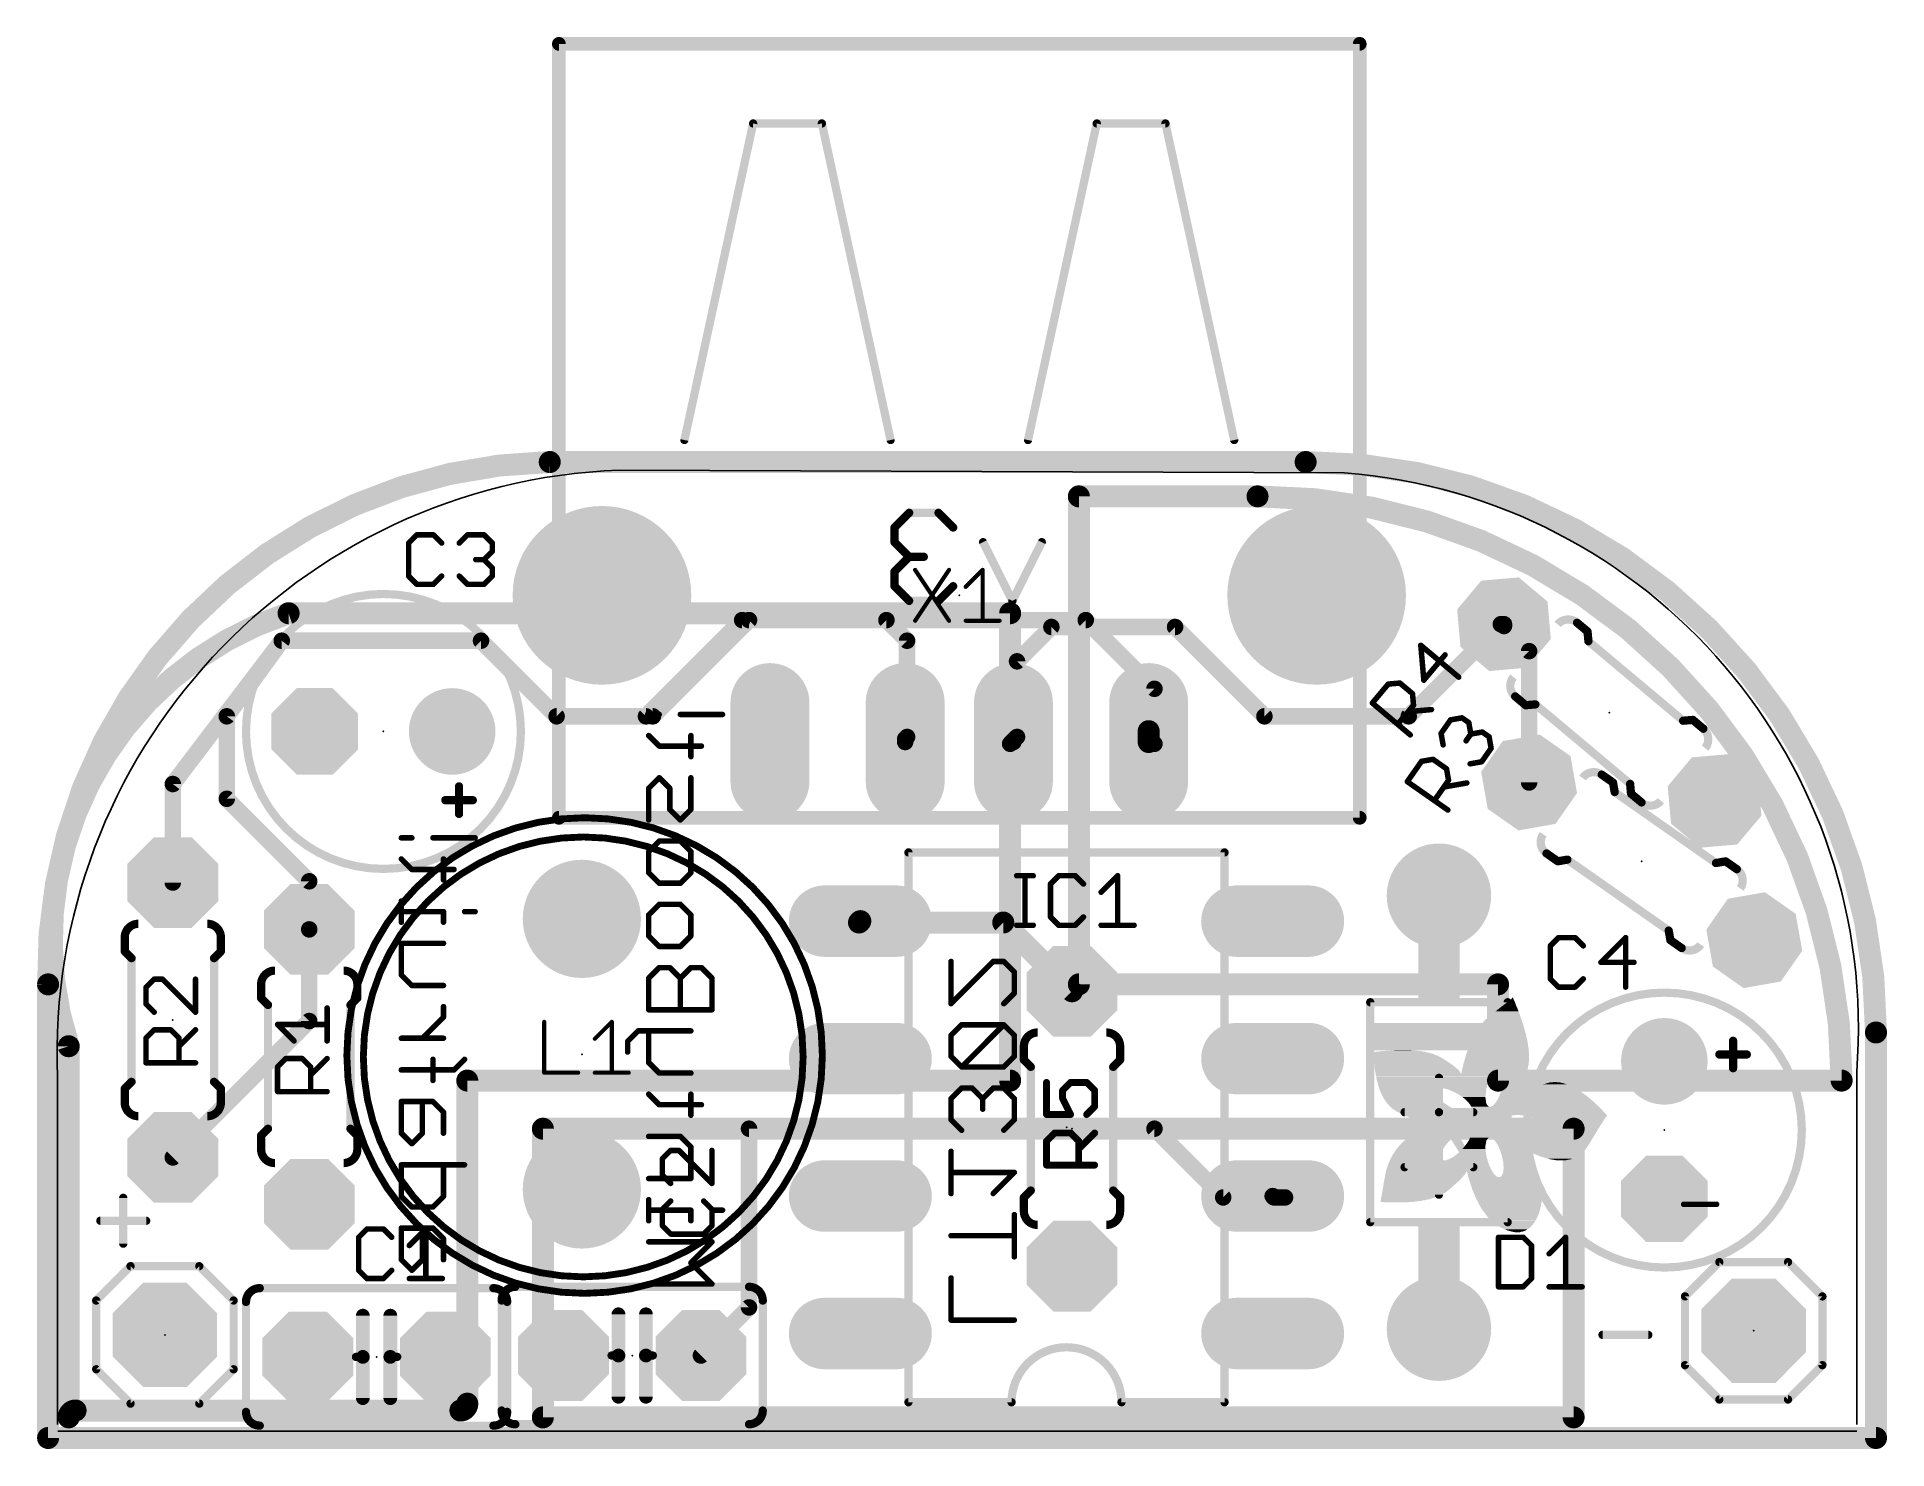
# Model space of a CAD drawing. Extents: x -0.5 to 33.7, y -0.3 to 25.8.
import ezdxf

# ---------------------------------------------------------------- set-up
doc = ezdxf.new("R2010")
doc.units = 0
for name, color, linetype in [('1', 12, 'CONTINUOUS'), ('16', 132, 'CONTINUOUS'), ('17', 110, 'CONTINUOUS'), ('20', 53, 'CONTINUOUS'), ('200', 4, 'CONTINUOUS'), ('21', 253, 'CONTINUOUS'), ('22', 253, 'CONTINUOUS'), ('23', 53, 'CONTINUOUS'), ('25', 253, 'CONTINUOUS')]:
    doc.layers.add(name, color=color, linetype=linetype)

# ---------------------------------------------------------------- blocks, each defined once
blk = doc.blocks.new('RECT')
blk.add_solid([(-0.5, -0.5), (0.5, -0.5), (-0.5, 0.5), (0.5, 0.5)])
blk = doc.blocks.new('OCTAGONP')
at = {"const_width": 0.5}
blk.add_lwpolyline([(-0.25, -0.1036), (-0.25, 0.1036), (-0.1036, 0.25), (0.1036, 0.25), (0.25, 0.1036), (0.25, -0.1036), (0.1036, -0.25), (-0.1036, -0.25), (-0.25, -0.1036), (-0.25, 0.1036)], dxfattribs=at)
blk = doc.blocks.new('ROUNDP')
at = {"const_width": 0.5}
blk.add_lwpolyline([(0, -0.25, 1), (0, 0.25, 1), (0, -0.25)], format="xyb", dxfattribs=at)
blk = doc.blocks.new('LONGP100')
at = {"const_width": 1}
blk.add_lwpolyline([(-0.5, 0), (0.5, 0)], dxfattribs=at)
at = {"const_width": 0.5}
for points in [[(-0.5, 0.25, 1), (-0.5, -0.25)], [(0.5, -0.25, 1), (0.5, 0.25)]]:
    blk.add_lwpolyline(points, format="xyb", dxfattribs=at)

msp = doc.modelspace()

# ---------------------------------------------------------------- linework, layer by layer
at = {"layer": '1'}
for points, const_width in [([(9.017, 17.907, 0.4142), (-0.254, 8.255)], 0.4064), ([(9.017, 18.0086, 1), (9.017, 17.8054)], 0.2032), ([(9.019, 17.8054, 1), (9.015, 18.0086)], 0.2032), ([(33.528, 7.366, 0.4142), (22.987, 17.907)], 0.4064), ([(22.987, 18.0086, 1), (22.987, 17.8054)], 0.2032), ([(22.987, 17.8054, 1), (22.987, 18.0086)], 0.2032), ([(12.7, 15.0622, 1), (12.7, 14.9098)], 0.1524), ([(12.7539, 14.9321, 1), (12.6461, 15.0399)], 0.1524), ([(18.9769, 15.0399, 1), (18.8691, 14.9321)], 0.1524), ([(18.923, 14.9098, 1), (18.923, 15.0622)], 0.1524), ([(4.064, 14.6812, 1), (4.064, 14.5288)], 0.1524), ([(4.1247, 14.5589, 1), (4.0033, 14.6511)], 0.1524), ([(7.8009, 14.6589, 1), (7.6931, 14.5511)], 0.1524), ([(7.747, 14.5288, 1), (7.747, 14.6812)], 0.1524), ([(20.2692, 13.716, 1), (20.1168, 13.716)], 0.1524), ([(20.1391, 13.6621, 1), (20.2469, 13.7699)], 0.1524), ([(9.144, 13.2842, 1), (9.144, 13.1318)], 0.1524), ([(9.0901, 13.1541, 1), (9.1979, 13.2619)], 0.1524), ([(10.8681, 13.2619, 1), (10.9759, 13.1541)], 0.1524), ([(10.922, 13.1318, 1), (10.922, 13.2842)], 0.1524), ([(20.0862, 12.8094, 1), (20.0862, 12.657)], 0.1524), ([(20.2137, 12.7871, 1), (20.1059, 12.6793)], 0.1524), ([(20.1168, 12.7, 1), (20.2692, 12.7)], 0.1524), ([(20.1391, 12.6461, 1), (20.2469, 12.7539)], 0.1524), ([(20.1598, 12.657, 1), (20.1598, 12.8094)], 0.1524), ([(2.1271, 11.9569, 1), (1.9747, 11.9569)], 0.1524), ([(1.9902, 12.003, 1), (2.1116, 11.9108)], 0.1524), ([(1.9747, 10.1366, 1), (2.1271, 10.1366)], 0.1524), ([(-0.1524, 8.255, 1), (-0.3556, 8.255)], 0.2032), ([(-0.3556, 8.253, 1), (-0.1524, 8.257)], 0.2032), ([(33.6296, 7.366, 1), (33.4264, 7.366)], 0.2032), ([(33.4264, 7.366, 1), (33.6296, 7.366)], 0.2032), ([(12.7762, 5.588, 1), (12.6238, 5.588)], 0.1524), ([(12.7, 5.6642, 1), (12.7, 5.5118)], 0.1524), ([(20.2469, 5.6419, 1), (20.1391, 5.5341)], 0.1524), ([(20.193, 5.5118, 1), (20.193, 5.6642)], 0.1524), ([(21.463, 4.3942, 1), (21.463, 4.2418)], 0.1524), ([(21.4091, 4.2641, 1), (21.5169, 4.3719)], 0.1524), ([(22.4313, 4.3973, 1), (22.3235, 4.2895)], 0.1524), ([(22.4028, 4.3942, 1), (22.4028, 4.2418)], 0.1524), ([(22.3489, 4.2641, 1), (22.4567, 4.3719)], 0.1524), ([(22.4028, 4.2418, 1), (22.4028, 4.3942)], 0.1524), ([(22.606, 4.2418, 1), (22.606, 4.3942)], 0.1524), ([(12.7539, 2.2321, 1), (12.6461, 2.3399)], 0.1524), ([(12.6238, 2.286, 1), (12.7762, 2.286)], 0.1524), ([(11.7571, 1.4509, 1), (11.8649, 1.3431)], 0.1524), ([(-0.254, -0.0254, 1), (-0.254, -0.2286)], 0.2032), ([(33.528, -0.2286, 1), (33.528, -0.0254)], 0.2032), ([(-0.3556, -0.127, 1), (-0.1524, -0.127)], 0.2032), ([(33.4264, -0.127, 1), (33.6296, -0.127)], 0.2032)]:
    msp.add_lwpolyline(points, format="xyb", dxfattribs=dict(at, const_width=const_width))
for points, const_width in [([(9.017, 17.907), (22.987, 17.907)], 0.4064), ([(10.922, 13.208), (12.7, 14.986)], 0.3048), ([(12.7, 14.986), (18.923, 14.986)], 0.3048), ([(18.923, 14.986), (20.193, 13.716)], 0.3048), ([(2.0509, 11.9569), (4.064, 14.605)], 0.3048), ([(4.064, 14.605), (7.747, 14.605)], 0.3048), ([(7.747, 14.605), (9.144, 13.208)], 0.3048), ([(20.193, 13.716), (20.193, 12.7)], 0.3048), ([(9.144, 13.208), (10.922, 13.208)], 0.3048), ([(20.1598, 12.7332), (20.0862, 12.7332)], 0.3048), ([(20.193, 12.7), (20.1598, 12.7332)], 0.3048), ([(2.0509, 10.1366), (2.0509, 11.9569)], 0.3048), ([(-0.254, -0.127), (-0.254, 8.255)], 0.4064), ([(33.528, 7.366), (33.528, -0.127)], 0.4064), ([(12.7, 2.286), (12.7, 5.588)], 0.3048), ([(12.7, 5.588), (20.193, 5.588)], 0.3048), ([(20.193, 5.588), (21.463, 4.318)], 0.3048), ([(21.463, 4.318), (22.4028, 4.318)], 0.3048), ([(22.4028, 4.318), (22.3774, 4.3434)], 0.3048), ([(22.4028, 4.318), (22.606, 4.318)], 0.3048), ([(11.811, 1.397), (12.7, 2.286)], 0.3048), ([(33.528, -0.127), (-0.254, -0.127)], 0.4064)]:
    msp.add_lwpolyline(points, dxfattribs=dict(at, const_width=const_width))
at = {"layer": '16'}
for points, const_width in [([(18.796, 17.272), (18.796, 8.255)], 0.4064), ([(22.098, 17.272), (18.796, 17.272)], 0.4064), ([(17.526, 15.113), (4.191, 15.113)], 0.4064), ([(10.795, 13.208), (12.573, 14.986)], 0.3048), ([(12.573, 14.986), (15.24, 14.986)], 0.3048), ([(15.24, 14.986), (15.621, 14.605)], 0.3048), ([(17.526, 6.477), (17.526, 15.113)], 0.4064), ([(24.892, 13.208), (26.594, 14.91)], 0.3048), ([(26.594, 14.91), (26.6527, 14.9101)], 0.3048), ([(26.6527, 14.9101), (26.6527, 14.8763)], 0.3048), ([(3.048, 13.208), (4.064, 14.605)], 0.3048), ([(4.064, 14.605), (7.747, 14.605)], 0.3048), ([(7.747, 14.605), (9.144, 13.208)], 0.3048), ([(15.621, 14.605), (15.621, 12.827)], 0.3048), ([(17.653, 14.224), (18.288, 14.859)], 0.3048), ([(18.288, 14.859), (20.574, 14.859)], 0.3048), ([(20.574, 14.859), (22.225, 13.208)], 0.3048), ([(26.6527, 14.8763), (27.1169, 14.4121)], 0.3048), ([(17.653, 12.827), (17.653, 14.224)], 0.3048), ([(27.1169, 14.4121), (27.117, 11.9855)], 0.3048), ([(3.048, 11.684), (3.048, 13.208)], 0.3048), ([(9.144, 13.208), (10.795, 13.208)], 0.3048), ([(22.225, 13.208), (24.892, 13.208)], 0.3048), ([(20.0862, 12.7332), (20.0862, 12.9338)], 0.4064), ([(15.621, 12.827), (15.5862, 12.7922)], 0.3048), ([(15.5862, 12.7922), (15.5862, 12.7332)], 0.3048), ([(17.5592, 12.7332), (17.526, 12.7)], 0.3048), ([(17.5592, 12.7332), (17.653, 12.827)], 0.3048), ([(17.5862, 12.7332), (17.5592, 12.7332)], 0.3048), ([(4.572, 10.16), (3.048, 11.684)], 0.3048), ([(4.572, 9.271), (4.572, 10.16)], 0.3048), ([(14.7574, 9.4234), (14.732, 9.398)], 0.4064), ([(14.732, 9.398), (17.399, 9.398)], 0.4064), ([(17.399, 9.398), (18.669, 8.128)], 0.4064), ([(4.572, 7.5777), (4.572, 9.271)], 0.3048), ([(18.796, 8.255), (26.543, 8.255)], 0.4064), ([(26.543, 8.255), (26.543, 6.477)], 0.4064), ([(2.0509, 5.0566), (4.572, 7.5777)], 0.3048), ([(0.127, 7.112), (0.127, 0.254)], 0.4064), ([(7.493, 0.508), (7.493, 6.477)], 0.4064), ([(7.493, 6.477), (17.526, 6.477)], 0.4064), ([(26.543, 6.477), (32.893, 6.477)], 0.4064), ([(8.89, 5.588), (27.94, 5.588)], 0.4064), ([(8.89, 0.254), (8.89, 5.588)], 0.4064), ([(27.94, 5.588), (27.94, 0.254)], 0.4064), ([(0.254, 0.381), (7.366, 0.381)], 0.4064), ([(27.94, 0.254), (8.89, 0.254)], 0.4064)]:
    msp.add_lwpolyline(points, dxfattribs=dict(at, const_width=const_width))
for points, const_width in [([(18.8976, 17.272, 1), (18.6944, 17.272)], 0.2032), ([(18.796, 17.3736, 1), (18.796, 17.1704)], 0.2032), ([(32.893, 6.477, 0.4142), (22.098, 17.272)], 0.4064), ([(22.098, 17.3736, 1), (22.098, 17.1704)], 0.2032), ([(22.098, 17.1704, 1), (22.098, 17.3736)], 0.2032), ([(4.191, 15.113, 0.4142), (0.127, 7.112)], 0.4064), ([(4.191, 15.2146, 1), (4.191, 15.0114)], 0.2032), ([(4.2225, 15.0164, 1), (4.1595, 15.2096)], 0.2032), ([(12.573, 15.0622, 1), (12.573, 14.9098)], 0.1524), ([(12.6269, 14.9321, 1), (12.5191, 15.0399)], 0.1524), ([(15.2939, 15.0399, 1), (15.1861, 14.9321)], 0.1524), ([(15.24, 14.9098, 1), (15.24, 15.0622)], 0.1524), ([(17.6276, 15.113, 1), (17.4244, 15.113)], 0.2032), ([(17.526, 15.0114, 1), (17.526, 15.2146)], 0.2032), ([(26.5939, 14.9862, 1), (26.5941, 14.8338)], 0.1524), ([(26.6479, 14.8561, 1), (26.5401, 14.9639)], 0.1524), ([(26.7289, 14.91, 1), (26.5765, 14.9102)], 0.1524), ([(26.6528, 14.8339, 1), (26.6526, 14.9863)], 0.1524), ([(4.064, 14.6812, 1), (4.064, 14.5288)], 0.1524), ([(4.1256, 14.5602, 1), (4.0024, 14.6498)], 0.1524), ([(7.8009, 14.6589, 1), (7.6931, 14.5511)], 0.1524), ([(7.747, 14.5288, 1), (7.747, 14.6812)], 0.1524), ([(15.6972, 14.605, 1), (15.5448, 14.605)], 0.1524), ([(15.5671, 14.5511, 1), (15.6749, 14.6589)], 0.1524), ([(18.288, 14.9352, 1), (18.288, 14.7828)], 0.1524), ([(18.3419, 14.8051, 1), (18.2341, 14.9129)], 0.1524), ([(20.6279, 14.9129, 1), (20.5201, 14.8051)], 0.1524), ([(20.574, 14.7828, 1), (20.574, 14.9352)], 0.1524), ([(26.7066, 14.9302, 1), (26.5988, 14.8224)], 0.1524), ([(26.5765, 14.8764, 1), (26.7289, 14.8762)], 0.1524), ([(17.7292, 14.224, 1), (17.5768, 14.224)], 0.1524), ([(27.1931, 14.4121, 1), (27.0407, 14.4121)], 0.1524), ([(27.063, 14.3582, 1), (27.1708, 14.466)], 0.1524), ([(17.5991, 14.2779, 1), (17.7069, 14.1701)], 0.1524), ([(3.1242, 13.208, 1), (2.9718, 13.208)], 0.1524), ([(9.144, 13.2842, 1), (9.144, 13.1318)], 0.1524), ([(9.0901, 13.1541, 1), (9.1979, 13.2619)], 0.1524), ([(10.7411, 13.2619, 1), (10.8489, 13.1541)], 0.1524), ([(10.795, 13.1318, 1), (10.795, 13.2842)], 0.1524), ([(22.225, 13.2842, 1), (22.225, 13.1318)], 0.1524), ([(22.1711, 13.1541, 1), (22.2789, 13.2619)], 0.1524), ([(24.8381, 13.2619, 1), (24.9459, 13.1541)], 0.1524), ([(24.892, 13.1318, 1), (24.892, 13.2842)], 0.1524), ([(2.9864, 13.2528, 1), (3.1096, 13.1632)], 0.1524), ([(20.1878, 12.9338, 1), (19.9846, 12.9338)], 0.2032), ([(15.6624, 12.7922, 1), (15.51, 12.7922)], 0.1524), ([(15.5323, 12.8461, 1), (15.6401, 12.7383)], 0.1524), ([(15.51, 12.7332, 1), (15.6624, 12.7332)], 0.1524), ([(15.5448, 12.827, 1), (15.6972, 12.827)], 0.1524), ([(15.6749, 12.7731, 1), (15.5671, 12.8809)], 0.1524), ([(17.4721, 12.7539, 1), (17.5799, 12.6461)], 0.1524), ([(17.5592, 12.8094, 1), (17.5592, 12.657)], 0.1524), ([(17.5053, 12.7871, 1), (17.6131, 12.6793)], 0.1524), ([(17.6131, 12.6793, 1), (17.5053, 12.7871)], 0.1524), ([(17.5768, 12.827, 1), (17.7292, 12.827)], 0.1524), ([(17.5862, 12.657, 1), (17.5862, 12.8094)], 0.1524), ([(17.7069, 12.7731, 1), (17.5991, 12.8809)], 0.1524), ([(19.9846, 12.7332, 1), (20.1878, 12.7332)], 0.2032), ([(27.0408, 11.9855, 1), (27.1932, 11.9855)], 0.1524), ([(3.1019, 11.7379, 1), (2.9941, 11.6301)], 0.1524), ([(2.9718, 11.684, 1), (3.1242, 11.684)], 0.1524), ([(4.6482, 10.16, 1), (4.4958, 10.16)], 0.1524), ([(4.5181, 10.1061, 1), (4.6259, 10.2139)], 0.1524), ([(14.732, 9.4996, 1), (14.732, 9.2964)], 0.2032), ([(14.8292, 9.3516, 1), (14.6856, 9.4952)], 0.2032), ([(17.4708, 9.4698, 1), (17.3272, 9.3262)], 0.2032), ([(17.399, 9.2964, 1), (17.399, 9.4996)], 0.2032), ([(4.6482, 9.271, 1), (4.4958, 9.271)], 0.1524), ([(4.4958, 9.271, 1), (4.6482, 9.271)], 0.1524), ([(14.6602, 9.4698, 1), (14.8038, 9.3262)], 0.2032), ([(18.5972, 8.0562, 1), (18.7408, 8.1998)], 0.2032), ([(18.796, 8.3566, 1), (18.796, 8.1534)], 0.2032), ([(18.6944, 8.255, 1), (18.8976, 8.255)], 0.2032), ([(26.6446, 8.255, 1), (26.4414, 8.255)], 0.2032), ([(26.543, 8.1534, 1), (26.543, 8.3566)], 0.2032), ([(4.4958, 7.5777, 1), (4.6482, 7.5777)], 0.1524), ([(4.6259, 7.5238, 1), (4.5181, 7.6316)], 0.1524), ([(0.2286, 7.112, 1), (0.0254, 7.112)], 0.2032), ([(0.0304, 7.0805, 1), (0.2236, 7.1435)], 0.2032), ([(7.5946, 6.477, 1), (7.3914, 6.477)], 0.2032), ([(7.493, 6.5786, 1), (7.493, 6.3754)], 0.2032), ([(17.4244, 6.477, 1), (17.6276, 6.477)], 0.2032), ([(17.526, 6.3754, 1), (17.526, 6.5786)], 0.2032), ([(26.543, 6.5786, 1), (26.543, 6.3754)], 0.2032), ([(26.4414, 6.477, 1), (26.6446, 6.477)], 0.2032), ([(32.7914, 6.477, 1), (32.9946, 6.477)], 0.2032), ([(32.893, 6.3754, 1), (32.893, 6.5786)], 0.2032), ([(8.89, 5.6896, 1), (8.89, 5.4864)], 0.2032), ([(8.9916, 5.588, 1), (8.7884, 5.588)], 0.2032), ([(28.0416, 5.588, 1), (27.8384, 5.588)], 0.2032), ([(27.94, 5.4864, 1), (27.94, 5.6896)], 0.2032), ([(1.997, 5.1105, 1), (2.1048, 5.0027)], 0.1524), ([(7.366, 0.381, 0.4142), (7.493, 0.508)], 0.4064), ([(7.5946, 0.508, 1), (7.3914, 0.508)], 0.2032), ([(0.254, 0.381, 0.4142), (0.127, 0.254)], 0.4064), ([(0.0254, 0.254, 1), (0.2286, 0.254)], 0.2032), ([(0.0254, 0.254, 1), (0.2286, 0.254)], 0.2032), ([(0.254, 0.4826, 1), (0.254, 0.2794)], 0.2032), ([(0.254, 0.2794, 1), (0.254, 0.4826)], 0.2032), ([(7.366, 0.4826, 1), (7.366, 0.2794)], 0.2032), ([(7.366, 0.2794, 1), (7.366, 0.4826)], 0.2032), ([(7.3914, 0.508, 1), (7.5946, 0.508)], 0.2032), ([(8.89, 0.3556, 1), (8.89, 0.1524)], 0.2032), ([(8.7884, 0.254, 1), (8.9916, 0.254)], 0.2032), ([(27.8384, 0.254, 1), (28.0416, 0.254)], 0.2032), ([(27.94, 0.1524, 1), (27.94, 0.3556)], 0.2032)]:
    msp.add_lwpolyline(points, format="xyb", dxfattribs=dict(at, const_width=const_width))
at = {"layer": '20'}
for p, q in [((23.7046, 17.7072), (10.3002, 17.758)), ((-0.0808, 6.5388), (-0.0808, 0.124)), ((33.1712, 0.124), (33.1712, 6.6404)), ((-0.0762, 0), (33.1724, 0))]:
    msp.add_line(p, q, dxfattribs=at)
for centre, radius, start, end in [((10.7193, 6.9579), 10.8082, 92.2223, 182.2223), ((22.9044, 7.4404), 10.2979, 355.5444, 85.5433)]:
    msp.add_arc(centre, radius, start, end, dxfattribs=at)
at = {"layer": '21'}
for points, const_width in [([(23.9862, 25.6332), (9.1862, 25.6332)], 0.254), ([(9.1862, 25.6332), (9.1862, 11.3332)], 0.254), ([(23.9862, 11.3332), (23.9862, 25.6332)], 0.254), ([(12.7762, 24.1632), (11.5062, 18.3132)], 0.1524), ([(14.0462, 24.1632), (12.7762, 24.1632)], 0.1524), ([(15.3162, 18.3132), (14.0462, 24.1632)], 0.1524), ([(19.1262, 24.1632), (17.8562, 18.3132)], 0.1524), ([(20.3962, 24.1632), (19.1262, 24.1632)], 0.1524), ([(21.6662, 18.3132), (20.3962, 24.1632)], 0.1524), ([(28.0025, 14.938), (28.1971, 14.7748)], 0.1524), ([(28.2127, 14.5958), (28.1971, 14.7748)], 0.1524), ([(28.2127, 14.5958), (29.9639, 13.1264)], 0.1524), ([(26.8596, 13.576), (27.0542, 13.4127)], 0.1524), ([(27.2331, 13.4284), (27.0542, 13.4127)], 0.1524), ([(27.2331, 13.4284), (28.9843, 11.959)], 0.1524), ([(29.9639, 13.1264), (30.1428, 13.1421)], 0.1524), ([(30.3374, 12.9788), (30.1428, 13.1421)], 0.1524), ([(7.3406, 11.9126), (7.3406, 11.6586)], 0.1524), ([(28.4591, 12.131), (28.6672, 11.9853)], 0.1524), ([(28.6984, 11.8084), (28.6672, 11.9853)], 0.1524), ([(28.9843, 11.959), (28.9999, 11.78)], 0.1524), ([(7.3406, 11.6586), (7.0866, 11.6586)], 0.1524), ([(7.5946, 11.6586), (7.3406, 11.6586)], 0.1524), ([(7.3406, 11.6586), (7.3406, 11.4046)], 0.1524), ([(28.6984, 11.8084), (30.571, 10.4972)], 0.1524), ([(29.1945, 11.6168), (28.9999, 11.78)], 0.1524), ([(9.1862, 11.3332), (23.9862, 11.3332)], 0.254), ([(15.6464, 10.6934), (15.6464, 0.5334)], 0.1524), ([(15.6464, 10.6934), (21.4884, 10.6934)], 0.1524), ([(21.4884, 0.5334), (21.4884, 10.6934)], 0.1524), ([(27.4393, 10.6745), (27.6474, 10.5288)], 0.1524), ([(27.8242, 10.56), (27.6474, 10.5288)], 0.1524), ([(27.8242, 10.56), (29.6968, 9.2488)], 0.1524), ([(30.571, 10.4972), (30.7478, 10.5284)], 0.1524), ([(30.9559, 10.3827), (30.7478, 10.5284)], 0.1524), ([(29.6968, 9.2488), (29.728, 9.0719)], 0.1524), ([(1.1619, 9.1206), (1.1619, 8.8666)], 0.1524), ([(1.2889, 8.7396), (1.1619, 8.8666)], 0.1524), ([(2.8129, 8.7396), (2.9399, 8.8666)], 0.1524), ([(2.9399, 9.1206), (2.9399, 8.8666)], 0.1524), ([(29.9361, 8.9262), (29.728, 9.0719)], 0.1524), ([(1.2889, 6.4536), (1.2889, 8.7396)], 0.1524), ([(2.8129, 6.4536), (2.8129, 8.7396)], 0.1524), ([(3.683, 8.255), (3.683, 8.001)], 0.1524), ([(5.461, 8.255), (5.461, 8.001)], 0.1524), ([(3.81, 7.874), (3.683, 8.001)], 0.1524), ([(3.81, 7.874), (3.81, 5.588)], 0.1524), ([(5.334, 7.874), (5.461, 8.001)], 0.1524), ([(5.334, 7.874), (5.334, 5.588)], 0.1524), ([(24.1808, 3.8608), (24.1808, 7.9248)], 0.1524), ([(26.7208, 7.9248), (24.1808, 7.9248)], 0.1524), ([(26.7208, 7.9248), (26.7208, 3.8608)], 0.1524), ([(8.9149, 7.5633), (8.9149, 6.6227)], 0.0762), ([(9.8504, 7.2498), (10.164, 7.5633)], 0.0762), ([(10.164, 7.5633), (10.164, 6.6227)], 0.0762), ([(17.78, 7.112), (17.78, 6.858)], 0.1524), ([(19.558, 7.112), (19.558, 6.858)], 0.1524), ([(30.8864, 7.2136), (30.8864, 6.9596)], 0.1524), ([(17.907, 6.731), (17.78, 6.858)], 0.1524), ([(19.431, 6.731), (19.558, 6.858)], 0.1524), ([(30.6324, 6.9596), (30.8864, 6.9596)], 0.1524), ([(30.8864, 6.9596), (30.8864, 6.7056)], 0.1524), ([(30.8864, 6.9596), (31.1404, 6.9596)], 0.1524), ([(1.2889, 6.4536), (1.1619, 6.3266)], 0.1524), ([(2.8129, 6.4536), (2.9399, 6.3266)], 0.1524), ([(8.9149, 6.6227), (9.542, 6.6227)], 0.0762), ([(9.8504, 6.6227), (10.4775, 6.6227)], 0.0762), ([(17.907, 6.731), (17.907, 4.445)], 0.1524), ([(19.431, 6.731), (19.431, 4.445)], 0.1524), ([(25.4508, 6.5278), (25.4508, 5.8928)], 0.1524), ([(1.1619, 6.0726), (1.1619, 6.3266)], 0.1524), ([(2.9399, 6.0726), (2.9399, 6.3266)], 0.1524), ([(24.8158, 4.8768), (25.4508, 5.8928)], 0.1524), ([(25.4508, 5.8928), (24.8158, 5.8928)], 0.1524), ([(25.4508, 5.8928), (25.4508, 4.3688)], 0.1524), ([(25.4508, 5.8928), (26.0858, 4.8768)], 0.1524), ([(26.0858, 5.8928), (25.4508, 5.8928)], 0.1524), ([(3.81, 5.588), (3.683, 5.461)], 0.1524), ([(3.683, 5.207), (3.683, 5.461)], 0.1524), ([(5.334, 5.588), (5.461, 5.461)], 0.1524), ([(5.461, 5.207), (5.461, 5.461)], 0.1524), ([(26.0858, 4.8768), (24.8158, 4.8768)], 0.1524), ([(17.907, 4.445), (17.78, 4.318)], 0.1524), ([(19.431, 4.445), (19.558, 4.318)], 0.1524), ([(1.1349, 4.3104), (1.1349, 3.463)], 0.1524), ([(17.78, 4.064), (17.78, 4.318)], 0.1524), ([(19.558, 4.064), (19.558, 4.318)], 0.1524), ([(0.7112, 3.8867), (1.5586, 3.8867)], 0.1524), ([(24.1808, 3.8608), (26.7208, 3.8608)], 0.1524), ([(1.27, 3.048), (0.635, 2.413)], 0.1524), ([(1.27, 3.048), (2.54, 3.048)], 0.1524), ([(2.54, 3.048), (3.175, 2.413)], 0.1524), ([(30.6324, 3.1242), (29.9974, 2.4892)], 0.1524), ([(30.6324, 3.1242), (31.9024, 3.1242)], 0.1524), ([(31.9024, 3.1242), (32.5374, 2.4892)], 0.1524), ([(8.382, 2.667), (12.7, 2.667)], 0.1524), ([(0.635, 2.413), (0.635, 1.143)], 0.1524), ([(3.175, 2.413), (3.175, 1.143)], 0.1524), ([(3.4036, 2.3876), (3.4036, 0.3556)], 0.1524), ([(3.6576, 2.6416), (7.9756, 2.6416)], 0.1524), ([(8.128, 0.381), (8.128, 2.413)], 0.1524), ([(8.2296, 2.3876), (8.2296, 0.3556)], 0.1524), ([(12.954, 0.381), (12.954, 2.413)], 0.1524), ([(29.9974, 2.4892), (29.9974, 1.2192)], 0.1524), ([(32.5374, 2.4892), (32.5374, 1.2192)], 0.1524), ([(5.5626, 2.1336), (5.5626, 1.3716)], 0.254), ([(6.0706, 1.3716), (6.0706, 2.1336)], 0.254), ([(10.287, 1.397), (10.287, 2.159)], 0.254), ([(10.795, 1.397), (10.795, 2.159)], 0.254), ([(28.4734, 1.7785), (29.3208, 1.7785)], 0.1524), ([(5.5626, 1.3716), (5.4356, 1.3716)], 0.1524), ([(5.5626, 1.3716), (5.5626, 0.6096)], 0.254), ([(6.0706, 1.3716), (6.0706, 0.6096)], 0.254), ([(6.1976, 1.3716), (6.0706, 1.3716)], 0.1524), ([(10.16, 1.397), (10.287, 1.397)], 0.1524), ([(10.287, 1.397), (10.287, 0.635)], 0.254), ([(10.795, 0.635), (10.795, 1.397)], 0.254), ([(10.795, 1.397), (10.922, 1.397)], 0.1524), ([(0.635, 1.143), (1.27, 0.508)], 0.1524), ([(3.175, 1.143), (2.54, 0.508)], 0.1524), ([(29.9974, 1.2192), (30.6324, 0.5842)], 0.1524), ([(32.5374, 1.2192), (31.9024, 0.5842)], 0.1524), ([(2.54, 0.508), (1.27, 0.508)], 0.1524), ([(15.6464, 0.5334), (17.5514, 0.5334)], 0.1524), ([(21.4884, 0.5334), (19.5834, 0.5334)], 0.1524), ([(31.9024, 0.5842), (30.6324, 0.5842)], 0.1524), ([(7.9756, 0.1016), (3.6576, 0.1016)], 0.1524), ([(12.7, 0.127), (8.382, 0.127)], 0.1524)]:
    msp.add_lwpolyline(points, dxfattribs=dict(at, const_width=const_width))
for points, const_width in [([(9.1862, 25.6967, 1), (9.1862, 25.5697)], 0.127), ([(9.2497, 25.6332, 1), (9.1227, 25.6332)], 0.127), ([(24.0497, 25.6332, 1), (23.9227, 25.6332)], 0.127), ([(23.9862, 25.5697, 1), (23.9862, 25.6967)], 0.127), ([(12.7762, 24.2013, 1), (12.7762, 24.1251)], 0.0762), ([(12.8134, 24.1551, 1), (12.739, 24.1713)], 0.0762), ([(14.0834, 24.1713, 1), (14.009, 24.1551)], 0.0762), ([(14.0462, 24.1251, 1), (14.0462, 24.2013)], 0.0762), ([(19.1262, 24.2013, 1), (19.1262, 24.1251)], 0.0762), ([(19.1634, 24.1551, 1), (19.089, 24.1713)], 0.0762), ([(20.4334, 24.1713, 1), (20.359, 24.1551)], 0.0762), ([(20.3962, 24.1251, 1), (20.3962, 24.2013)], 0.0762), ([(11.469, 18.3213, 1), (11.5434, 18.3051)], 0.0762), ([(15.279, 18.3051, 1), (15.3534, 18.3213)], 0.0762), ([(17.819, 18.3213, 1), (17.8934, 18.3051)], 0.0762), ([(21.629, 18.3051, 1), (21.7034, 18.3213)], 0.0762), ([(5.9436, 10.3886, 1), (5.9436, 15.4686, 1), (5.9436, 10.3886)], 0.1524), ([(28.0025, 14.938, 0.4142), (27.6446, 14.9067)], 0.1524), ([(28.027, 14.9672, 1), (27.978, 14.9088)], 0.0762), ([(28.235, 14.7781, 1), (28.1591, 14.7714)], 0.0762), ([(28.1726, 14.7456, 1), (28.2215, 14.8039)], 0.0762), ([(28.2372, 14.625, 1), (28.1882, 14.5666)], 0.0762), ([(28.1748, 14.5925, 1), (28.2507, 14.5992)], 0.0762), ([(26.8283, 13.9338, 0.4142), (26.8596, 13.576)], 0.1524), ([(26.8841, 13.6052, 1), (26.8351, 13.5468)], 0.0762), ([(27.0509, 13.4507, 1), (27.0575, 13.3748)], 0.0762), ([(27.0297, 13.3835, 1), (27.0787, 13.4419)], 0.0762), ([(27.2576, 13.4576, 1), (27.2086, 13.3992)], 0.0762), ([(27.2364, 13.3904, 1), (27.2298, 13.4663)], 0.0762), ([(29.9606, 13.1644, 1), (29.9672, 13.0885)], 0.0762), ([(29.9394, 13.0972, 1), (29.9884, 13.1556)], 0.0762), ([(30.1673, 13.1713, 1), (30.1183, 13.1129)], 0.0762), ([(30.1461, 13.1041, 1), (30.1395, 13.18)], 0.0762), ([(30.3687, 12.621, 0.4142), (30.3374, 12.9788)], 0.1524), ([(30.3129, 12.9496, 1), (30.3619, 13.008)], 0.0762), ([(7.3787, 11.9126, 1), (7.3025, 11.9126)], 0.0762), ([(28.4591, 12.131, 0.4142), (28.1054, 12.0686)], 0.1524), ([(28.481, 12.1622, 1), (28.4373, 12.0997)], 0.0762), ([(28.7047, 11.9919, 1), (28.6297, 11.9786)], 0.0762), ([(28.6453, 11.9541, 1), (28.689, 12.0165)], 0.0762), ([(29.0222, 11.9623, 1), (28.9463, 11.9556)], 0.0762), ([(28.9598, 11.9298, 1), (29.0088, 11.9882)], 0.0762), ([(7.0866, 11.6967, 1), (7.0866, 11.6205)], 0.0762), ([(7.3406, 11.6967, 1), (7.3406, 11.6205)], 0.0762), ([(7.3787, 11.6586, 1), (7.3025, 11.6586)], 0.0762), ([(7.3025, 11.6586, 1), (7.3787, 11.6586)], 0.0762), ([(7.3406, 11.6205, 1), (7.3406, 11.6967)], 0.0762), ([(7.5946, 11.6205, 1), (7.5946, 11.6967)], 0.0762), ([(28.7202, 11.8396, 1), (28.6765, 11.7772)], 0.0762), ([(28.6609, 11.8018, 1), (28.7359, 11.815)], 0.0762), ([(29.0244, 11.8092, 1), (28.9754, 11.7509)], 0.0762), ([(28.962, 11.7767, 1), (29.0379, 11.7834)], 0.0762), ([(29.1945, 11.6168, 0.4142), (29.5524, 11.6481)], 0.1524), ([(29.17, 11.5876, 1), (29.219, 11.646)], 0.0762), ([(9.6614, 2.5456, 1), (9.6614, 11.334, 1), (9.6614, 2.5456)], 0.127), ([(7.3025, 11.4046, 1), (7.3787, 11.4046)], 0.0762), ([(9.1862, 11.3967, 1), (9.1862, 11.2697)], 0.127), ([(9.1227, 11.3332, 1), (9.2497, 11.3332)], 0.127), ([(23.9227, 11.3332, 1), (24.0497, 11.3332)], 0.127), ([(23.9862, 11.2697, 1), (23.9862, 11.3967)], 0.127), ([(9.636, 2.8504, 1), (9.636, 10.9784, 1), (9.636, 2.8504)], 0.127), ([(27.3769, 11.0283, 0.4142), (27.4393, 10.6745)], 0.1524), ([(15.6845, 10.6934, 1), (15.6083, 10.6934)], 0.0762), ([(15.6464, 10.7315, 1), (15.6464, 10.6553)], 0.0762), ([(21.5265, 10.6934, 1), (21.4503, 10.6934)], 0.0762), ([(21.4884, 10.6553, 1), (21.4884, 10.7315)], 0.0762), ([(27.4612, 10.7057, 1), (27.4174, 10.6433)], 0.0762), ([(27.6407, 10.5663, 1), (27.654, 10.4913)], 0.0762), ([(27.8461, 10.5912, 1), (27.8024, 10.5288)], 0.0762), ([(27.8309, 10.5225, 1), (27.8176, 10.5975)], 0.0762), ([(30.7697, 10.5596, 1), (30.726, 10.4972)], 0.0762), ([(30.7544, 10.4909, 1), (30.7412, 10.5659)], 0.0762), ([(27.6255, 10.4976, 1), (27.6692, 10.56)], 0.0762), ([(30.5643, 10.5347, 1), (30.5776, 10.4597)], 0.0762), ([(30.5491, 10.466, 1), (30.5928, 10.5284)], 0.0762), ([(31.0183, 10.0289, 0.4142), (30.9559, 10.3827)], 0.1524), ([(30.934, 10.3515, 1), (30.9777, 10.4139)], 0.0762), ([(1.4159, 9.3746, 0.4142), (1.1619, 9.1206)], 0.1524), ([(2.9399, 9.1206, 0.4142), (2.6859, 9.3746)], 0.1524), ([(29.7343, 9.2554, 1), (29.6593, 9.2422)], 0.0762), ([(29.675, 9.2176, 1), (29.7187, 9.28)], 0.0762), ([(1.2, 9.1206, 1), (1.1238, 9.1206)], 0.0762), ([(1.1238, 8.8666, 1), (1.2, 8.8666)], 0.0762), ([(1.1888, 8.8935, 1), (1.135, 8.8397)], 0.0762), ([(2.978, 9.1206, 1), (2.9018, 9.1206)], 0.0762), ([(2.9018, 8.8666, 1), (2.978, 8.8666)], 0.0762), ([(2.9668, 8.8397, 1), (2.913, 8.8935)], 0.0762), ([(29.7499, 9.1031, 1), (29.7062, 9.0407)], 0.0762), ([(29.6905, 9.0653, 1), (29.7655, 9.0785)], 0.0762), ([(29.9361, 8.9262, 0.4142), (30.2898, 8.9886)], 0.1524), ([(29.9142, 8.895, 1), (29.9579, 8.9575)], 0.0762), ([(1.327, 8.7396, 1), (1.2508, 8.7396)], 0.0762), ([(1.262, 8.7127, 1), (1.3158, 8.7665)], 0.0762), ([(2.851, 8.7396, 1), (2.7748, 8.7396)], 0.0762), ([(2.786, 8.7665, 1), (2.8398, 8.7127)], 0.0762), ([(3.937, 8.509, 0.4142), (3.683, 8.255)], 0.1524), ([(5.461, 8.255, 0.4142), (5.207, 8.509)], 0.1524), ([(3.7211, 8.255, 1), (3.6449, 8.255)], 0.0762), ([(5.4991, 8.255, 1), (5.4229, 8.255)], 0.0762), ([(3.6449, 8.001, 1), (3.7211, 8.001)], 0.0762), ([(3.7099, 8.0279, 1), (3.6561, 7.9741)], 0.0762), ([(3.8481, 7.874, 1), (3.7719, 7.874)], 0.0762), ([(3.7831, 7.8471, 1), (3.8369, 7.9009)], 0.0762), ([(5.3721, 7.874, 1), (5.2959, 7.874)], 0.0762), ([(5.3071, 7.9009, 1), (5.3609, 7.8471)], 0.0762), ([(5.4229, 8.001, 1), (5.4991, 8.001)], 0.0762), ([(5.4879, 7.9741, 1), (5.4341, 8.0279)], 0.0762), ([(24.2189, 7.9248, 1), (24.1427, 7.9248)], 0.0762), ([(24.1808, 7.9629, 1), (24.1808, 7.8867)], 0.0762), ([(26.7589, 7.9248, 1), (26.6827, 7.9248)], 0.0762), ([(26.7208, 7.8867, 1), (26.7208, 7.9629)], 0.0762), ([(29.6164, 3.0226, 1), (29.6164, 8.1026, 1), (29.6164, 3.0226)], 0.1524), ([(8.934, 7.5633, 1), (8.8959, 7.5633)], 0.0381), ([(10.183, 7.5633, 1), (10.1449, 7.5633)], 0.0381), ([(10.1774, 7.5498, 1), (10.1505, 7.5768)], 0.0381), ([(9.8369, 7.2632, 1), (9.8639, 7.2363)], 0.0381), ([(18.034, 7.366, 0.4142), (17.78, 7.112)], 0.1524), ([(17.8181, 7.112, 1), (17.7419, 7.112)], 0.0762), ([(19.558, 7.112, 0.4142), (19.304, 7.366)], 0.1524), ([(19.5961, 7.112, 1), (19.5199, 7.112)], 0.0762), ([(30.9245, 7.2136, 1), (30.8483, 7.2136)], 0.0762), ([(17.7419, 6.858, 1), (17.8181, 6.858)], 0.0762), ([(17.8069, 6.8849, 1), (17.7531, 6.8311)], 0.0762), ([(19.5199, 6.858, 1), (19.5961, 6.858)], 0.0762), ([(19.5849, 6.8311, 1), (19.5311, 6.8849)], 0.0762), ([(30.6324, 6.9977, 1), (30.6324, 6.9215)], 0.0762), ([(30.9245, 6.9596, 1), (30.8483, 6.9596)], 0.0762), ([(30.8864, 6.9977, 1), (30.8864, 6.9215)], 0.0762), ([(30.8483, 6.9596, 1), (30.9245, 6.9596)], 0.0762), ([(30.8864, 6.9215, 1), (30.8864, 6.9977)], 0.0762), ([(31.1404, 6.9215, 1), (31.1404, 6.9977)], 0.0762), ([(1.3158, 6.4267, 1), (1.262, 6.4805)], 0.0762), ([(2.8398, 6.4805, 1), (2.786, 6.4267)], 0.0762), ([(8.9149, 6.6418, 1), (8.9149, 6.6037)], 0.0381), ([(8.8959, 6.6227, 1), (8.934, 6.6227)], 0.0381), ([(9.542, 6.6037, 1), (9.542, 6.6418)], 0.0381), ([(9.8504, 6.6418, 1), (9.8504, 6.6037)], 0.0381), ([(10.1449, 6.6227, 1), (10.183, 6.6227)], 0.0381), ([(10.4775, 6.6037, 1), (10.4775, 6.6418)], 0.0381), ([(17.9451, 6.731, 1), (17.8689, 6.731)], 0.0762), ([(17.8801, 6.7041, 1), (17.9339, 6.7579)], 0.0762), ([(19.4691, 6.731, 1), (19.3929, 6.731)], 0.0762), ([(19.4041, 6.7579, 1), (19.4579, 6.7041)], 0.0762), ([(25.4889, 6.5278, 1), (25.4127, 6.5278)], 0.0762), ([(30.8483, 6.7056, 1), (30.9245, 6.7056)], 0.0762), ([(1.2, 6.3266, 1), (1.1238, 6.3266)], 0.0762), ([(1.135, 6.3535, 1), (1.1888, 6.2997)], 0.0762), ([(1.2508, 6.4536, 1), (1.327, 6.4536)], 0.0762), ([(2.7748, 6.4536, 1), (2.851, 6.4536)], 0.0762), ([(2.978, 6.3266, 1), (2.9018, 6.3266)], 0.0762), ([(2.913, 6.2997, 1), (2.9668, 6.3535)], 0.0762), ([(1.1619, 6.0726, 0.4142), (1.4159, 5.8186)], 0.1524), ([(1.1238, 6.0726, 1), (1.2, 6.0726)], 0.0762), ([(2.6859, 5.8186, 0.4142), (2.9399, 6.0726)], 0.1524), ([(2.9018, 6.0726, 1), (2.978, 6.0726)], 0.0762), ([(24.8158, 5.9309, 1), (24.8158, 5.8547)], 0.0762), ([(25.4889, 5.8928, 1), (25.4127, 5.8928)], 0.0762), ([(25.4831, 5.913, 1), (25.4185, 5.8726)], 0.0762), ([(25.4508, 5.9309, 1), (25.4508, 5.8547)], 0.0762), ([(25.4127, 5.8928, 1), (25.4889, 5.8928)], 0.0762), ([(25.4831, 5.8726, 1), (25.4185, 5.913)], 0.0762), ([(25.4508, 5.8547, 1), (25.4508, 5.9309)], 0.0762), ([(26.0858, 5.8547, 1), (26.0858, 5.9309)], 0.0762), ([(3.7211, 5.461, 1), (3.6449, 5.461)], 0.0762), ([(3.6561, 5.4879, 1), (3.7099, 5.4341)], 0.0762), ([(3.7719, 5.588, 1), (3.8481, 5.588)], 0.0762), ([(3.8369, 5.5611, 1), (3.7831, 5.6149)], 0.0762), ([(5.2959, 5.588, 1), (5.3721, 5.588)], 0.0762), ([(5.3609, 5.6149, 1), (5.3071, 5.5611)], 0.0762), ([(5.4991, 5.461, 1), (5.4229, 5.461)], 0.0762), ([(5.4341, 5.4341, 1), (5.4879, 5.4879)], 0.0762), ([(3.683, 5.207, 0.4142), (3.937, 4.953)], 0.1524), ([(3.6449, 5.207, 1), (3.7211, 5.207)], 0.0762), ([(5.207, 4.953, 0.4142), (5.461, 5.207)], 0.1524), ([(5.4229, 5.207, 1), (5.4991, 5.207)], 0.0762), ([(24.8158, 4.9149, 1), (24.8158, 4.8387)], 0.0762), ([(24.7835, 4.897, 1), (24.8481, 4.8566)], 0.0762), ([(26.0535, 4.8566, 1), (26.1181, 4.897)], 0.0762), ([(26.0858, 4.8387, 1), (26.0858, 4.9149)], 0.0762), ([(17.8689, 4.445, 1), (17.9451, 4.445)], 0.0762), ([(17.9339, 4.4181, 1), (17.8801, 4.4719)], 0.0762), ([(19.3929, 4.445, 1), (19.4691, 4.445)], 0.0762), ([(19.4579, 4.4719, 1), (19.4041, 4.4181)], 0.0762), ([(1.173, 4.3104, 1), (1.0968, 4.3104)], 0.0762), ([(17.8181, 4.318, 1), (17.7419, 4.318)], 0.0762), ([(17.78, 4.064, 0.4142), (18.034, 3.81)], 0.1524), ([(17.7531, 4.3449, 1), (17.8069, 4.2911)], 0.0762), ([(19.304, 3.81, 0.4142), (19.558, 4.064)], 0.1524), ([(19.5961, 4.318, 1), (19.5199, 4.318)], 0.0762), ([(19.5311, 4.2911, 1), (19.5849, 4.3449)], 0.0762), ([(25.4127, 4.3688, 1), (25.4889, 4.3688)], 0.0762), ([(0.7112, 3.9248, 1), (0.7112, 3.8486)], 0.0762), ([(1.5586, 3.8486, 1), (1.5586, 3.9248)], 0.0762), ([(17.7419, 4.064, 1), (17.8181, 4.064)], 0.0762), ([(19.5199, 4.064, 1), (19.5961, 4.064)], 0.0762), ([(24.1808, 3.8989, 1), (24.1808, 3.8227)], 0.0762), ([(24.1427, 3.8608, 1), (24.2189, 3.8608)], 0.0762), ([(26.6827, 3.8608, 1), (26.7589, 3.8608)], 0.0762), ([(26.7208, 3.8227, 1), (26.7208, 3.8989)], 0.0762), ([(1.0968, 3.463, 1), (1.173, 3.463)], 0.0762), ([(1.27, 3.0861, 1), (1.27, 3.0099)], 0.0762), ([(1.2969, 3.0211, 1), (1.2431, 3.0749)], 0.0762), ([(2.5669, 3.0749, 1), (2.5131, 3.0211)], 0.0762), ([(2.54, 3.0099, 1), (2.54, 3.0861)], 0.0762), ([(30.6324, 3.1623, 1), (30.6324, 3.0861)], 0.0762), ([(30.6593, 3.0973, 1), (30.6055, 3.1511)], 0.0762), ([(31.9293, 3.1511, 1), (31.8755, 3.0973)], 0.0762), ([(31.9024, 3.0861, 1), (31.9024, 3.1623)], 0.0762), ([(8.382, 2.667, 0.4142), (8.128, 2.413)], 0.1524), ([(8.382, 2.7051, 1), (8.382, 2.6289)], 0.0762), ([(8.382, 2.6289, 1), (8.382, 2.7051)], 0.0762), ([(12.954, 2.413, 0.4142), (12.7, 2.667)], 0.1524), ([(12.7, 2.7051, 1), (12.7, 2.6289)], 0.0762), ([(12.7, 2.6289, 1), (12.7, 2.7051)], 0.0762), ([(0.6731, 2.413, 1), (0.5969, 2.413)], 0.0762), ([(0.6081, 2.4399, 1), (0.6619, 2.3861)], 0.0762), ([(3.2131, 2.413, 1), (3.1369, 2.413)], 0.0762), ([(3.1481, 2.3861, 1), (3.2019, 2.4399)], 0.0762), ([(3.6576, 2.6416, 0.4142), (3.4036, 2.3876)], 0.1524), ([(3.4417, 2.3876, 1), (3.3655, 2.3876)], 0.0762), ([(3.3655, 2.3876, 1), (3.4417, 2.3876)], 0.0762), ([(3.6576, 2.6797, 1), (3.6576, 2.6035)], 0.0762), ([(3.6576, 2.6035, 1), (3.6576, 2.6797)], 0.0762), ([(8.2296, 2.3876, 0.4142), (7.9756, 2.6416)], 0.1524), ([(7.9756, 2.6797, 1), (7.9756, 2.6035)], 0.0762), ([(7.9756, 2.6035, 1), (7.9756, 2.6797)], 0.0762), ([(8.1661, 2.413, 1), (8.0899, 2.413)], 0.0762), ([(8.0899, 2.413, 1), (8.1661, 2.413)], 0.0762), ([(8.2677, 2.3876, 1), (8.1915, 2.3876)], 0.0762), ([(8.1915, 2.3876, 1), (8.2677, 2.3876)], 0.0762), ([(12.9921, 2.413, 1), (12.9159, 2.413)], 0.0762), ([(12.9159, 2.413, 1), (12.9921, 2.413)], 0.0762), ([(30.0355, 2.4892, 1), (29.9593, 2.4892)], 0.0762), ([(29.9705, 2.5161, 1), (30.0243, 2.4623)], 0.0762), ([(32.5755, 2.4892, 1), (32.4993, 2.4892)], 0.0762), ([(32.5105, 2.4623, 1), (32.5643, 2.5161)], 0.0762), ([(5.6261, 2.1336, 1), (5.4991, 2.1336)], 0.127), ([(6.1341, 2.1336, 1), (6.0071, 2.1336)], 0.127), ([(10.3505, 2.159, 1), (10.2235, 2.159)], 0.127), ([(10.8585, 2.159, 1), (10.7315, 2.159)], 0.127), ([(28.4734, 1.8166, 1), (28.4734, 1.7404)], 0.0762), ([(29.3208, 1.7404, 1), (29.3208, 1.8166)], 0.0762), ([(5.4356, 1.4097, 1), (5.4356, 1.3335)], 0.0762), ([(5.6261, 1.3716, 1), (5.4991, 1.3716)], 0.127), ([(5.4991, 1.3716, 1), (5.6261, 1.3716)], 0.127), ([(5.5626, 1.3335, 1), (5.5626, 1.4097)], 0.0762), ([(6.1341, 1.3716, 1), (6.0071, 1.3716)], 0.127), ([(6.0071, 1.3716, 1), (6.1341, 1.3716)], 0.127), ([(6.0706, 1.4097, 1), (6.0706, 1.3335)], 0.0762), ([(6.1976, 1.3335, 1), (6.1976, 1.4097)], 0.0762), ([(10.16, 1.4351, 1), (10.16, 1.3589)], 0.0762), ([(10.3505, 1.397, 1), (10.2235, 1.397)], 0.127), ([(10.2235, 1.397, 1), (10.3505, 1.397)], 0.127), ([(10.287, 1.3589, 1), (10.287, 1.4351)], 0.0762), ([(10.8585, 1.397, 1), (10.7315, 1.397)], 0.127), ([(10.7315, 1.397, 1), (10.8585, 1.397)], 0.127), ([(10.795, 1.4351, 1), (10.795, 1.3589)], 0.0762), ([(10.922, 1.3589, 1), (10.922, 1.4351)], 0.0762), ([(19.5834, 0.5334, 1), (17.5514, 0.5334)], 0.1524), ([(0.5969, 1.143, 1), (0.6731, 1.143)], 0.0762), ([(0.6619, 1.1699, 1), (0.6081, 1.1161)], 0.0762), ([(3.1369, 1.143, 1), (3.2131, 1.143)], 0.0762), ([(3.2019, 1.1161, 1), (3.1481, 1.1699)], 0.0762), ([(29.9593, 1.2192, 1), (30.0355, 1.2192)], 0.0762), ([(30.0243, 1.2461, 1), (29.9705, 1.1923)], 0.0762), ([(32.4993, 1.2192, 1), (32.5755, 1.2192)], 0.0762), ([(32.5643, 1.1923, 1), (32.5105, 1.2461)], 0.0762), ([(10.2235, 0.635, 1), (10.3505, 0.635)], 0.127), ([(10.7315, 0.635, 1), (10.8585, 0.635)], 0.127), ([(1.27, 0.5461, 1), (1.27, 0.4699)], 0.0762), ([(1.2431, 0.4811, 1), (1.2969, 0.5349)], 0.0762), ([(2.5131, 0.5349, 1), (2.5669, 0.4811)], 0.0762), ([(2.54, 0.4699, 1), (2.54, 0.5461)], 0.0762), ([(3.4036, 0.3556, 0.4142), (3.6576, 0.1016)], 0.1524), ([(3.4417, 0.3556, 1), (3.3655, 0.3556)], 0.0762), ([(3.3655, 0.3556, 1), (3.4417, 0.3556)], 0.0762), ([(5.4991, 0.6096, 1), (5.6261, 0.6096)], 0.127), ([(6.0071, 0.6096, 1), (6.1341, 0.6096)], 0.127), ([(7.9756, 0.1016, 0.4142), (8.2296, 0.3556)], 0.1524), ([(8.128, 0.381, 0.4142), (8.382, 0.127)], 0.1524), ([(8.1661, 0.381, 1), (8.0899, 0.381)], 0.0762), ([(8.0899, 0.381, 1), (8.1661, 0.381)], 0.0762), ([(8.2677, 0.3556, 1), (8.1915, 0.3556)], 0.0762), ([(8.1915, 0.3556, 1), (8.2677, 0.3556)], 0.0762), ([(12.7, 0.127, 0.4142), (12.954, 0.381)], 0.1524), ([(12.9921, 0.381, 1), (12.9159, 0.381)], 0.0762), ([(12.9159, 0.381, 1), (12.9921, 0.381)], 0.0762), ([(15.6464, 0.5715, 1), (15.6464, 0.4953)], 0.0762), ([(15.6083, 0.5334, 1), (15.6845, 0.5334)], 0.0762), ([(17.5133, 0.5334, 1), (17.5895, 0.5334)], 0.0762), ([(17.5514, 0.4953, 1), (17.5514, 0.5715)], 0.0762), ([(19.5834, 0.5715, 1), (19.5834, 0.4953)], 0.0762), ([(19.5453, 0.5334, 1), (19.6215, 0.5334)], 0.0762), ([(21.4503, 0.5334, 1), (21.5265, 0.5334)], 0.0762), ([(21.4884, 0.4953, 1), (21.4884, 0.5715)], 0.0762), ([(30.6324, 0.6223, 1), (30.6324, 0.5461)], 0.0762), ([(30.6055, 0.5573, 1), (30.6593, 0.6111)], 0.0762), ([(31.8755, 0.6111, 1), (31.9293, 0.5573)], 0.0762), ([(31.9024, 0.5461, 1), (31.9024, 0.6223)], 0.0762), ([(3.6576, 0.1397, 1), (3.6576, 0.0635)], 0.0762), ([(3.6576, 0.0635, 1), (3.6576, 0.1397)], 0.0762), ([(7.9756, 0.1397, 1), (7.9756, 0.0635)], 0.0762), ([(7.9756, 0.0635, 1), (7.9756, 0.1397)], 0.0762), ([(8.382, 0.1651, 1), (8.382, 0.0889)], 0.0762), ([(8.382, 0.0889, 1), (8.382, 0.1651)], 0.0762), ([(12.7, 0.1651, 1), (12.7, 0.0889)], 0.0762), ([(12.7, 0.0889, 1), (12.7, 0.1651)], 0.0762)]:
    msp.add_lwpolyline(points, format="xyb", dxfattribs=dict(at, const_width=const_width))
at = {"layer": '22'}
for points, const_width in [([(15.3614, 16.7244, 1), (15.4153, 16.6705)], 0.0762), ([(15.4265, 16.6974, 1), (15.3503, 16.6974)], 0.0762), ([(15.6596, 17.0067, 1), (15.6596, 16.9305)], 0.0762), ([(15.6865, 16.9416, 1), (15.6326, 16.9955)], 0.0762), ([(16.2288, 16.9955, 1), (16.1749, 16.9416)], 0.0762), ([(16.2019, 16.9305, 1), (16.2019, 17.0067)], 0.0762), ([(16.4461, 16.6705, 1), (16.5, 16.7244)], 0.0762), ([(15.4153, 16.4532, 1), (15.3614, 16.3993)], 0.0762), ([(15.3503, 16.4263, 1), (15.4265, 16.4263)], 0.0762), ([(17.0596, 16.4433, 1), (16.9915, 16.4092)], 0.0762), ([(18.1443, 16.4092, 1), (18.0761, 16.4433)], 0.0762), ([(15.6596, 16.1932, 1), (15.6596, 16.117)], 0.0762), ([(15.6865, 16.1282, 1), (15.6326, 16.182)], 0.0762), ([(15.6326, 16.1282, 1), (15.6865, 16.182)], 0.0762), ([(15.9307, 16.117, 1), (15.9307, 16.1932)], 0.0762), ([(15.3614, 15.9109, 1), (15.4153, 15.857)], 0.0762), ([(15.4265, 15.8839, 1), (15.3503, 15.8839)], 0.0762), ([(15.4153, 15.6397, 1), (15.3614, 15.5858)], 0.0762), ([(15.3503, 15.6128, 1), (15.4265, 15.6128)], 0.0762), ([(15.6596, 15.3797, 1), (15.6596, 15.3035)], 0.0762), ([(15.6326, 15.3147, 1), (15.6865, 15.3685)], 0.0762), ([(16.1749, 15.3685, 1), (16.2288, 15.3147)], 0.0762), ([(16.2019, 15.3035, 1), (16.2019, 15.3797)], 0.0762), ([(16.5, 15.5858, 1), (16.4461, 15.6397)], 0.0762), ([(17.5338, 15.3586, 1), (17.6019, 15.3246)], 0.0762), ([(17.5338, 15.3246, 1), (17.6019, 15.3586)], 0.0762), ([(10.8458, 13.2678, 1), (10.8458, 13.217)], 0.0508), ([(11.0407, 13.217, 1), (11.0407, 13.2678)], 0.0508), ([(11.4305, 13.2678, 1), (11.4305, 13.217)], 0.0508), ([(12.2101, 13.217, 1), (12.2101, 13.2678)], 0.0508), ([(10.8638, 12.8705, 1), (10.8278, 12.8346)], 0.0508), ([(11.0407, 12.6831, 1), (11.0407, 12.6323)], 0.0508), ([(11.0227, 12.6397, 1), (11.0587, 12.6756)], 0.0508), ([(11.6508, 12.8526, 1), (11.6, 12.8526)], 0.0508), ([(11.8203, 12.6323, 1), (11.8203, 12.6831)], 0.0508), ([(11.6, 12.4628, 1), (11.6508, 12.4628)], 0.0508), ([(11.0587, 12.0909, 1), (11.0227, 12.055)], 0.0508), ([(11.0587, 12.055, 1), (11.0227, 12.0909)], 0.0508), ([(11.6508, 12.073, 1), (11.6, 12.073)], 0.0508), ([(10.8712, 11.8781, 1), (10.8204, 11.8781)], 0.0508), ([(10.8278, 11.896, 1), (10.8638, 11.8601)], 0.0508), ([(11.261, 11.8781, 1), (11.2102, 11.8781)], 0.0508), ([(11.2176, 11.8601, 1), (11.2536, 11.896)], 0.0508), ([(10.8204, 11.2934, 1), (10.8712, 11.2934)], 0.0508), ([(11.2536, 11.5062, 1), (11.2176, 11.4703)], 0.0508), ([(11.2102, 11.4883, 1), (11.261, 11.4883)], 0.0508), ([(11.4125, 11.3113, 1), (11.4485, 11.2754)], 0.0508), ([(11.4125, 11.2754, 1), (11.4485, 11.3113)], 0.0508), ([(11.6, 11.4883, 1), (11.6508, 11.4883)], 0.0508), ([(11.6434, 11.4703, 1), (11.6074, 11.5062)], 0.0508), ([(6.2738, 10.9881, 1), (6.2738, 10.9373)], 0.0508), ([(6.4687, 10.9373, 1), (6.4687, 10.9881)], 0.0508), ([(6.8585, 10.9881, 1), (6.8585, 10.9373)], 0.0508), ([(7.6381, 10.9373, 1), (7.6381, 10.9881)], 0.0508), ([(11.0407, 10.929, 1), (11.0407, 10.8782)], 0.0508), ([(11.0587, 10.8856, 1), (11.0227, 10.9215)], 0.0508), ([(11.4485, 10.9215, 1), (11.4125, 10.8856)], 0.0508), ([(11.4305, 10.8782, 1), (11.4305, 10.929)], 0.0508), ([(6.2918, 10.5908, 1), (6.2558, 10.5549)], 0.0508), ([(7.0788, 10.5729, 1), (7.028, 10.5729)], 0.0508), ([(10.8712, 10.7087, 1), (10.8204, 10.7087)], 0.0508), ([(10.8278, 10.7266, 1), (10.8638, 10.6907)], 0.0508), ([(11.6508, 10.7087, 1), (11.6, 10.7087)], 0.0508), ([(11.6074, 10.6907, 1), (11.6434, 10.7266)], 0.0508), ([(6.4687, 10.4034, 1), (6.4687, 10.3526)], 0.0508), ([(6.4507, 10.36, 1), (6.4867, 10.3959)], 0.0508), ([(7.2483, 10.3526, 1), (7.2483, 10.4034)], 0.0508), ([(10.8638, 10.3368, 1), (10.8278, 10.3009)], 0.0508), ([(10.8204, 10.3189, 1), (10.8712, 10.3189)], 0.0508), ([(11.6, 10.3189, 1), (11.6508, 10.3189)], 0.0508), ([(11.6434, 10.3009, 1), (11.6074, 10.3368)], 0.0508), ([(7.028, 10.1831, 1), (7.0788, 10.1831)], 0.0508), ([(11.0407, 10.1494, 1), (11.0407, 10.0986)], 0.0508), ([(11.0227, 10.106, 1), (11.0587, 10.1419)], 0.0508), ([(11.4125, 10.1419, 1), (11.4485, 10.106)], 0.0508), ([(11.4305, 10.0986, 1), (11.4305, 10.1494)], 0.0508), ([(6.2992, 9.7933, 1), (6.2484, 9.7933)], 0.0508), ([(6.2738, 9.6238, 1), (6.2738, 9.573)], 0.0508), ([(7.0788, 9.5984, 1), (7.028, 9.5984)], 0.0508), ([(7.0534, 9.573, 1), (7.0534, 9.6238)], 0.0508), ([(7.4432, 9.6238, 1), (7.4432, 9.573)], 0.0508), ([(7.6381, 9.573, 1), (7.6381, 9.6238)], 0.0508), ([(10.8712, 9.5393, 1), (10.8204, 9.5393)], 0.0508), ([(10.8278, 9.5572, 1), (10.8638, 9.5213)], 0.0508), ([(11.0407, 9.7596, 1), (11.0407, 9.7088)], 0.0508), ([(11.0587, 9.7162, 1), (11.0227, 9.7521)], 0.0508), ([(11.4485, 9.7521, 1), (11.4125, 9.7162)], 0.0508), ([(11.4305, 9.7088, 1), (11.4305, 9.7596)], 0.0508), ([(11.6508, 9.5393, 1), (11.6, 9.5393)], 0.0508), ([(11.6074, 9.5213, 1), (11.6434, 9.5572)], 0.0508), ([(6.2484, 9.4035, 1), (6.2992, 9.4035)], 0.0508), ([(7.028, 9.4035, 1), (7.0788, 9.4035)], 0.0508), ([(6.2992, 9.0137, 1), (6.2484, 9.0137)], 0.0508), ([(6.2738, 9.0391, 1), (6.2738, 8.9883)], 0.0508), ([(7.0534, 8.9883, 1), (7.0534, 9.0391)], 0.0508), ([(10.8638, 9.1674, 1), (10.8278, 9.1315)], 0.0508), ([(10.8204, 9.1495, 1), (10.8712, 9.1495)], 0.0508), ([(11.0407, 8.98, 1), (11.0407, 8.9292)], 0.0508), ([(11.0227, 8.9366, 1), (11.0587, 8.9725)], 0.0508), ([(11.4125, 8.9725, 1), (11.4485, 8.9366)], 0.0508), ([(11.4305, 8.9292, 1), (11.4305, 8.98)], 0.0508), ([(11.6, 9.1495, 1), (11.6508, 9.1495)], 0.0508), ([(11.6434, 9.1315, 1), (11.6074, 9.1674)], 0.0508), ([(11.0407, 8.5902, 1), (11.0407, 8.5394)], 0.0508), ([(11.0587, 8.5468, 1), (11.0227, 8.5827)], 0.0508), ([(11.2536, 8.5827, 1), (11.2176, 8.5468)], 0.0508), ([(11.2356, 8.5394, 1), (11.2356, 8.5902)], 0.0508), ([(11.6254, 8.5902, 1), (11.6254, 8.5394)], 0.0508), ([(11.6434, 8.5468, 1), (11.6074, 8.5827)], 0.0508), ([(11.8383, 8.5827, 1), (11.8023, 8.5468)], 0.0508), ([(11.8203, 8.5394, 1), (11.8203, 8.5902)], 0.0508), ([(16.4592, 8.678, 1), (16.4084, 8.678)], 0.0508), ([(17.2134, 8.7034, 1), (17.2134, 8.6526)], 0.0508), ([(17.2314, 8.66, 1), (17.1954, 8.6959)], 0.0508), ([(17.4263, 8.6959, 1), (17.3903, 8.66)], 0.0508), ([(17.4083, 8.6526, 1), (17.4083, 8.7034)], 0.0508), ([(6.2918, 8.4469, 1), (6.2558, 8.411)], 0.0508), ([(6.2484, 8.429, 1), (6.2992, 8.429)], 0.0508), ([(6.4687, 8.2595, 1), (6.4687, 8.2087)], 0.0508), ([(6.4507, 8.2161, 1), (6.4867, 8.252)], 0.0508), ([(7.0534, 8.2087, 1), (7.0534, 8.2595)], 0.0508), ([(10.8712, 8.3699, 1), (10.8204, 8.3699)], 0.0508), ([(10.8278, 8.3878, 1), (10.8638, 8.3519)], 0.0508), ([(11.4559, 8.3699, 1), (11.4051, 8.3699)], 0.0508), ([(11.4125, 8.3878, 1), (11.4485, 8.3519)], 0.0508), ([(11.4125, 8.3519, 1), (11.4485, 8.3878)], 0.0508), ([(12.0406, 8.3699, 1), (11.9898, 8.3699)], 0.0508), ([(11.9972, 8.3519, 1), (12.0332, 8.3878)], 0.0508), ([(17.6286, 8.4831, 1), (17.5778, 8.4831)], 0.0508), ([(17.5852, 8.4651, 1), (17.6212, 8.501)], 0.0508), ([(7.0788, 7.8443, 1), (7.028, 7.8443)], 0.0508), ([(16.4158, 7.9163, 1), (16.4518, 7.8804)], 0.0508), ([(16.4084, 7.8984, 1), (16.4592, 7.8984)], 0.0508), ([(17.3903, 7.9163, 1), (17.4263, 7.8804)], 0.0508), ([(17.5778, 8.0933, 1), (17.6286, 8.0933)], 0.0508), ([(17.6212, 8.0753, 1), (17.5852, 8.1112)], 0.0508), ([(7.028, 7.6494, 1), (7.0788, 7.6494)], 0.0508), ([(7.0714, 7.6314, 1), (7.0354, 7.6673)], 0.0508), ([(10.8458, 7.8106, 1), (10.8458, 7.7598)], 0.0508), ([(10.8204, 7.7852, 1), (10.8712, 7.7852)], 0.0508), ([(11.4051, 7.7852, 1), (11.4559, 7.7852)], 0.0508), ([(11.9898, 7.7852, 1), (12.0406, 7.7852)], 0.0508), ([(12.0152, 7.7598, 1), (12.0152, 7.8106)], 0.0508), ([(16.6287, 7.534, 1), (16.6287, 7.4832)], 0.0508), ([(16.6467, 7.4906, 1), (16.6107, 7.5265)], 0.0508), ([(17.4263, 7.5265, 1), (17.3903, 7.4906)], 0.0508), ([(17.4263, 7.4906, 1), (17.3903, 7.5265)], 0.0508), ([(17.4083, 7.4832, 1), (17.4083, 7.534)], 0.0508), ([(6.2738, 7.285, 1), (6.2738, 7.2342)], 0.0508), ([(6.6456, 7.2775, 1), (6.6816, 7.2416)], 0.0508), ([(7.0534, 7.2342, 1), (7.0534, 7.285)], 0.0508), ([(10.4814, 7.2005, 1), (10.4306, 7.2005)], 0.0508), ([(10.438, 7.2184, 1), (10.474, 7.1825)], 0.0508), ([(10.6509, 7.4208, 1), (10.6509, 7.37)], 0.0508), ([(10.6689, 7.3774, 1), (10.6329, 7.4133)], 0.0508), ([(10.8712, 7.3954, 1), (10.8204, 7.3954)], 0.0508), ([(11.6254, 7.37, 1), (11.6254, 7.4208)], 0.0508), ([(16.4592, 7.3137, 1), (16.4084, 7.3137)], 0.0508), ([(16.4158, 7.3316, 1), (16.4518, 7.2957)], 0.0508), ([(17.6286, 7.3137, 1), (17.5778, 7.3137)], 0.0508), ([(17.5852, 7.2957, 1), (17.6212, 7.3316)], 0.0508), ([(6.8839, 6.8698, 1), (6.8331, 6.8698)], 0.0508), ([(7.4612, 6.8518, 1), (7.4252, 6.8877)], 0.0508), ([(10.4306, 7.0056, 1), (10.4814, 7.0056)], 0.0508), ([(10.8638, 6.8286, 1), (10.8278, 6.7927)], 0.0508), ([(16.4518, 6.9418, 1), (16.4158, 6.9059)], 0.0508), ([(16.4084, 6.9239, 1), (16.4592, 6.9239)], 0.0508), ([(17.5778, 6.9239, 1), (17.6286, 6.9239)], 0.0508), ([(17.6212, 6.9059, 1), (17.5852, 6.9418)], 0.0508), ([(6.2738, 6.7003, 1), (6.2738, 6.6495)], 0.0508), ([(6.8331, 6.48, 1), (6.8839, 6.48)], 0.0508), ([(7.2303, 6.6928, 1), (7.2663, 6.6569)], 0.0508), ([(7.2483, 6.6495, 1), (7.2483, 6.7003)], 0.0508), ([(10.8204, 6.8107, 1), (10.8712, 6.8107)], 0.0508), ([(11.0407, 6.6412, 1), (11.0407, 6.5904)], 0.0508), ([(11.0227, 6.5978, 1), (11.0587, 6.6337)], 0.0508), ([(11.6254, 6.5904, 1), (11.6254, 6.6412)], 0.0508), ([(16.6107, 6.747, 1), (16.6467, 6.711)], 0.0508), ([(16.6287, 6.7544, 1), (16.6287, 6.7036)], 0.0508), ([(16.6107, 6.711, 1), (16.6467, 6.747)], 0.0508), ([(17.3903, 6.747, 1), (17.4263, 6.711)], 0.0508), ([(17.4083, 6.7036, 1), (17.4083, 6.7544)], 0.0508), ([(10.8638, 6.2439, 1), (10.8278, 6.208)], 0.0508), ([(11.6508, 6.226, 1), (11.6, 6.226)], 0.0508), ([(16.4158, 6.1623, 1), (16.4518, 6.1263)], 0.0508), ([(16.4592, 6.1443, 1), (16.4084, 6.1443)], 0.0508), ([(16.6287, 6.3646, 1), (16.6287, 6.3138)], 0.0508), ([(16.6467, 6.3212, 1), (16.6107, 6.3572)], 0.0508), ([(16.8416, 6.3572, 1), (16.8056, 6.3212)], 0.0508), ([(16.8236, 6.3138, 1), (16.8236, 6.3646)], 0.0508), ([(17.0005, 6.1623, 1), (17.0365, 6.1263)], 0.0508), ([(17.0439, 6.1443, 1), (16.9931, 6.1443)], 0.0508), ([(17.0005, 6.1263, 1), (17.0365, 6.1623)], 0.0508), ([(17.2134, 6.3646, 1), (17.2134, 6.3138)], 0.0508), ([(17.2314, 6.3212, 1), (17.1954, 6.3572)], 0.0508), ([(17.4263, 6.3572, 1), (17.3903, 6.3212)], 0.0508), ([(17.4083, 6.3138, 1), (17.4083, 6.3646)], 0.0508), ([(17.6286, 6.1443, 1), (17.5778, 6.1443)], 0.0508), ([(17.5852, 6.1263, 1), (17.6212, 6.1623)], 0.0508), ([(6.2738, 6.1156, 1), (6.2738, 6.0648)], 0.0508), ([(6.2992, 6.0902, 1), (6.2484, 6.0902)], 0.0508), ([(6.689, 6.0902, 1), (6.6382, 6.0902)], 0.0508), ([(6.8765, 6.1082, 1), (6.8405, 6.0722)], 0.0508), ([(6.8585, 6.0648, 1), (6.8585, 6.1156)], 0.0508), ([(7.0788, 5.8953, 1), (7.028, 5.8953)], 0.0508), ([(7.0354, 5.8773, 1), (7.0714, 5.9133)], 0.0508), ([(11.0407, 6.0565, 1), (11.0407, 6.0057)], 0.0508), ([(11.0227, 6.0131, 1), (11.0587, 6.049)], 0.0508), ([(11.6, 5.8362, 1), (11.6508, 5.8362)], 0.0508), ([(11.8203, 6.0057, 1), (11.8203, 6.0565)], 0.0508), ([(16.9931, 5.9494, 1), (17.0439, 5.9494)], 0.0508), ([(6.2918, 5.5235, 1), (6.2558, 5.4875)], 0.0508), ([(6.2484, 5.5055, 1), (6.2992, 5.5055)], 0.0508), ([(6.6382, 5.5055, 1), (6.689, 5.5055)], 0.0508), ([(6.6816, 5.4875, 1), (6.6456, 5.5235)], 0.0508), ([(7.028, 5.5055, 1), (7.0788, 5.5055)], 0.0508), ([(10.8458, 5.4718, 1), (10.8458, 5.421)], 0.0508), ([(11.4485, 5.4644, 1), (11.4125, 5.4284)], 0.0508), ([(11.4305, 5.421, 1), (11.4305, 5.4718)], 0.0508), ([(16.4518, 5.7725, 1), (16.4158, 5.7365)], 0.0508), ([(16.4084, 5.7545, 1), (16.4592, 5.7545)], 0.0508), ([(16.6107, 5.5416, 1), (16.6467, 5.5776)], 0.0508), ([(17.3903, 5.5776, 1), (17.4263, 5.5416)], 0.0508), ([(17.5778, 5.7545, 1), (17.6286, 5.7545)], 0.0508), ([(17.6212, 5.7365, 1), (17.5852, 5.7725)], 0.0508), ([(6.4507, 5.3286, 1), (6.4867, 5.2926)], 0.0508), ([(6.4507, 5.2926, 1), (6.4867, 5.3286)], 0.0508), ([(11.6508, 5.2515, 1), (11.6, 5.2515)], 0.0508), ([(11.6074, 5.2335, 1), (11.6434, 5.2695)], 0.0508), ([(16.4592, 5.1698, 1), (16.4084, 5.1698)], 0.0508), ([(6.2738, 4.9462, 1), (6.2738, 4.8954)], 0.0508), ([(6.2992, 4.9208, 1), (6.2484, 4.9208)], 0.0508), ([(7.0788, 4.9208, 1), (7.028, 4.9208)], 0.0508), ([(7.4432, 4.8954, 1), (7.4432, 4.9462)], 0.0508), ([(16.4338, 4.8054, 1), (16.4338, 4.7546)], 0.0508), ([(17.6212, 4.762, 1), (17.5852, 4.798)], 0.0508), ([(17.6032, 4.7546, 1), (17.6032, 4.8054)], 0.0508), ([(10.8458, 4.6922, 1), (10.8458, 4.6414)], 0.0508), ([(11.6, 4.6668, 1), (11.6508, 4.6668)], 0.0508), ([(11.6254, 4.6414, 1), (11.6254, 4.6922)], 0.0508), ([(6.2918, 4.3541, 1), (6.2558, 4.3181)], 0.0508), ([(6.2484, 4.3361, 1), (6.2992, 4.3361)], 0.0508), ([(6.4687, 4.1666, 1), (6.4687, 4.1158)], 0.0508), ([(6.4507, 4.1232, 1), (6.4867, 4.1592)], 0.0508), ([(6.8405, 4.1592, 1), (6.8765, 4.1232)], 0.0508), ([(6.8585, 4.1158, 1), (6.8585, 4.1666)], 0.0508), ([(7.028, 4.3361, 1), (7.0788, 4.3361)], 0.0508), ([(7.0714, 4.3181, 1), (7.0354, 4.3541)], 0.0508), ([(10.8712, 4.277, 1), (10.8204, 4.277)], 0.0508), ([(10.8458, 4.1075, 1), (10.8458, 4.0567)], 0.0508), ([(11.6508, 4.0821, 1), (11.6, 4.0821)], 0.0508), ([(11.6254, 4.0567, 1), (11.6254, 4.1075)], 0.0508), ([(12.0152, 4.1075, 1), (12.0152, 4.0567)], 0.0508), ([(12.2101, 4.0567, 1), (12.2101, 4.1075)], 0.0508), ([(16.4084, 4.3902, 1), (16.4592, 4.3902)], 0.0508), ([(17.1954, 4.4082, 1), (17.2314, 4.3722)], 0.0508), ([(6.2738, 3.7768, 1), (6.2738, 3.726)], 0.0508), ([(6.2992, 3.7514, 1), (6.2484, 3.7514)], 0.0508), ([(6.689, 3.7514, 1), (6.6382, 3.7514)], 0.0508), ([(6.8765, 3.7694, 1), (6.8405, 3.7334)], 0.0508), ([(6.8585, 3.726, 1), (6.8585, 3.7768)], 0.0508), ([(10.8204, 3.8872, 1), (10.8712, 3.8872)], 0.0508), ([(11.6, 3.8872, 1), (11.6508, 3.8872)], 0.0508), ([(17.6286, 4.0004, 1), (17.5778, 4.0004)], 0.0508), ([(7.0788, 3.5565, 1), (7.028, 3.5565)], 0.0508), ([(7.0354, 3.5385, 1), (7.0714, 3.5745)], 0.0508), ([(10.8458, 3.5228, 1), (10.8458, 3.472)], 0.0508), ([(12.0332, 3.4794, 1), (11.9972, 3.5154)], 0.0508), ([(12.0152, 3.472, 1), (12.0152, 3.5228)], 0.0508), ([(16.4338, 3.636, 1), (16.4338, 3.5852)], 0.0508), ([(17.6032, 3.5852, 1), (17.6032, 3.636)], 0.0508), ([(6.2918, 3.1847, 1), (6.2558, 3.1487)], 0.0508), ([(6.2484, 3.1667, 1), (6.2992, 3.1667)], 0.0508), ([(6.6382, 3.1667, 1), (6.689, 3.1667)], 0.0508), ([(6.6816, 3.1487, 1), (6.6456, 3.1847)], 0.0508), ([(7.028, 3.1667, 1), (7.0788, 3.1667)], 0.0508), ([(11.6434, 3.1256, 1), (11.6074, 3.0896)], 0.0508), ([(11.6074, 3.1256, 1), (11.6434, 3.0896)], 0.0508), ([(17.5778, 3.2208, 1), (17.6286, 3.2208)], 0.0508), ([(6.4507, 2.9898, 1), (6.4867, 2.9538)], 0.0508), ([(6.4507, 2.9538, 1), (6.4867, 2.9898)], 0.0508), ([(10.8458, 2.7432, 1), (10.8458, 2.6924)], 0.0508), ([(11.9972, 2.6998, 1), (12.0332, 2.7358)], 0.0508), ([(12.0152, 2.6924, 1), (12.0152, 2.7432)], 0.0508), ([(16.4592, 2.831, 1), (16.4084, 2.831)], 0.0508), ([(16.4338, 2.0768, 1), (16.4338, 2.026)], 0.0508), ([(16.4084, 2.0514, 1), (16.4592, 2.0514)], 0.0508), ([(17.6032, 2.026, 1), (17.6032, 2.0768)], 0.0508)]:
    msp.add_lwpolyline(points, format="xyb", dxfattribs=dict(at, const_width=const_width))
for points, const_width in [([(15.6596, 16.9686), (15.3884, 16.6974)], 0.1524), ([(15.3884, 16.6974), (15.3884, 16.4263)], 0.1524), ([(16.2019, 16.9686), (15.6596, 16.9686)], 0.1524), ([(16.473, 16.6974), (16.2019, 16.9686)], 0.1524), ([(15.3884, 16.4263), (15.6596, 16.1551)], 0.1524), ([(17.5679, 15.3416), (17.0255, 16.4263)], 0.1524), ([(18.1102, 16.4263), (17.5679, 15.3416)], 0.1524), ([(15.6596, 16.1551), (15.3884, 15.8839)], 0.1524), ([(15.6596, 16.1551), (15.9307, 16.1551)], 0.1524), ([(15.3884, 15.8839), (15.3884, 15.6128)], 0.1524), ([(15.3884, 15.6128), (15.6596, 15.3416)], 0.1524), ([(15.6596, 15.3416), (16.2019, 15.3416)], 0.1524), ([(16.2019, 15.3416), (16.473, 15.6128)], 0.1524), ([(11.0407, 13.2424), (10.8458, 13.2424)], 0.1016), ([(12.2101, 13.2424), (11.4305, 13.2424)], 0.1016), ([(11.0407, 12.6577), (10.8458, 12.8526)], 0.1016), ([(11.8203, 12.6577), (11.0407, 12.6577)], 0.1016), ([(11.6254, 12.4628), (11.6254, 12.8526)], 0.1016), ([(10.8458, 11.8781), (11.0407, 12.073)], 0.1016), ([(11.0407, 12.073), (11.2356, 11.8781)], 0.1016), ([(11.6254, 11.4883), (11.6254, 12.073)], 0.1016), ([(10.8458, 11.2934), (10.8458, 11.8781)], 0.1016), ([(11.2356, 11.8781), (11.2356, 11.4883)], 0.1016), ([(11.2356, 11.4883), (11.4305, 11.2934)], 0.1016), ([(11.4305, 11.2934), (11.6254, 11.4883)], 0.1016), ([(6.4687, 10.9627), (6.2738, 10.9627)], 0.1016), ([(7.6381, 10.9627), (6.8585, 10.9627)], 0.1016), ([(10.8458, 10.7087), (11.0407, 10.9036)], 0.1016), ([(11.0407, 10.9036), (11.4305, 10.9036)], 0.1016), ([(11.4305, 10.9036), (11.6254, 10.7087)], 0.1016), ([(6.4687, 10.378), (6.2738, 10.5729)], 0.1016), ([(7.0534, 10.1831), (7.0534, 10.5729)], 0.1016), ([(10.8458, 10.3189), (10.8458, 10.7087)], 0.1016), ([(11.6254, 10.7087), (11.6254, 10.3189)], 0.1016), ([(7.2483, 10.378), (6.4687, 10.378)], 0.1016), ([(11.0407, 10.124), (10.8458, 10.3189)], 0.1016), ([(11.6254, 10.3189), (11.4305, 10.124)], 0.1016), ([(11.4305, 10.124), (11.0407, 10.124)], 0.1016), ([(6.2738, 9.4035), (6.2738, 9.7933)], 0.1016), ([(7.0534, 9.5984), (6.2738, 9.5984)], 0.1016), ([(7.0534, 9.4035), (7.0534, 9.5984)], 0.1016), ([(7.6381, 9.5984), (7.4432, 9.5984)], 0.1016), ([(10.8458, 9.5393), (11.0407, 9.7342)], 0.1016), ([(10.8458, 9.1495), (10.8458, 9.5393)], 0.1016), ([(11.0407, 9.7342), (11.4305, 9.7342)], 0.1016), ([(11.4305, 9.7342), (11.6254, 9.5393)], 0.1016), ([(11.6254, 9.5393), (11.6254, 9.1495)], 0.1016), ([(6.2738, 8.429), (6.2738, 9.0137)], 0.1016), ([(6.2738, 9.0137), (7.0534, 9.0137)], 0.1016), ([(11.0407, 8.9546), (10.8458, 9.1495)], 0.1016), ([(11.4305, 8.9546), (11.0407, 8.9546)], 0.1016), ([(11.6254, 9.1495), (11.4305, 8.9546)], 0.1016), ([(11.0407, 8.5648), (10.8458, 8.3699)], 0.1016), ([(11.2356, 8.5648), (11.0407, 8.5648)], 0.1016), ([(11.4305, 8.3699), (11.2356, 8.5648)], 0.1016), ([(11.6254, 8.5648), (11.4305, 8.3699)], 0.1016), ([(11.8203, 8.5648), (11.6254, 8.5648)], 0.1016), ([(12.0152, 8.3699), (11.8203, 8.5648)], 0.1016), ([(16.4338, 8.678), (16.4338, 7.8984)], 0.1016), ([(16.4338, 7.8984), (17.2134, 8.678)], 0.1016), ([(17.2134, 8.678), (17.4083, 8.678)], 0.1016), ([(17.4083, 8.678), (17.6032, 8.4831)], 0.1016), ([(6.4687, 8.2341), (6.2738, 8.429)], 0.1016), ([(7.0534, 8.2341), (6.4687, 8.2341)], 0.1016), ([(10.8458, 8.3699), (10.8458, 7.7852)], 0.1016), ([(11.4305, 7.7852), (11.4305, 8.3699)], 0.1016), ([(12.0152, 7.7852), (12.0152, 8.3699)], 0.1016), ([(17.6032, 8.4831), (17.6032, 8.0933)], 0.1016), ([(7.0534, 7.6494), (7.0534, 7.8443)], 0.1016), ([(17.6032, 8.0933), (17.4083, 7.8984)], 0.1016), ([(6.6636, 7.2596), (7.0534, 7.6494)], 0.1016), ([(10.8458, 7.7852), (12.0152, 7.7852)], 0.1016), ([(16.6287, 7.5086), (16.4338, 7.3137)], 0.1016), ([(17.4083, 7.5086), (16.6287, 7.5086)], 0.1016), ([(16.6287, 6.729), (17.4083, 7.5086)], 0.1016), ([(17.6032, 7.3137), (17.4083, 7.5086)], 0.1016), ([(6.2738, 7.2596), (7.0534, 7.2596)], 0.1016), ([(10.6509, 7.3954), (10.456, 7.2005)], 0.1016), ([(10.456, 7.2005), (10.456, 7.0056)], 0.1016), ([(11.6254, 7.3954), (10.6509, 7.3954)], 0.1016), ([(10.8458, 6.8107), (10.8458, 7.3954)], 0.1016), ([(16.4338, 7.3137), (16.4338, 6.9239)], 0.1016), ([(17.6032, 6.9239), (17.6032, 7.3137)], 0.1016), ([(6.8585, 6.48), (6.8585, 6.8698)], 0.1016), ([(7.2483, 6.6749), (7.4432, 6.8698)], 0.1016), ([(11.0407, 6.6158), (10.8458, 6.8107)], 0.1016), ([(16.4338, 6.9239), (16.6287, 6.729)], 0.1016), ([(17.4083, 6.729), (17.6032, 6.9239)], 0.1016), ([(6.2738, 6.6749), (7.2483, 6.6749)], 0.1016), ([(11.6254, 6.6158), (11.0407, 6.6158)], 0.1016), ([(16.6287, 6.729), (17.4083, 6.729)], 0.1016), ([(11.0407, 6.0311), (10.8458, 6.226)], 0.1016), ([(11.6254, 5.8362), (11.6254, 6.226)], 0.1016), ([(16.6287, 6.3392), (16.4338, 6.1443)], 0.1016), ([(16.4338, 6.1443), (16.4338, 5.7545)], 0.1016), ([(16.8236, 6.3392), (16.6287, 6.3392)], 0.1016), ([(17.0185, 6.1443), (16.8236, 6.3392)], 0.1016), ([(17.2134, 6.3392), (17.0185, 6.1443)], 0.1016), ([(17.0185, 6.1443), (17.0185, 5.9494)], 0.1016), ([(17.4083, 6.3392), (17.2134, 6.3392)], 0.1016), ([(17.6032, 6.1443), (17.4083, 6.3392)], 0.1016), ([(17.6032, 5.7545), (17.6032, 6.1443)], 0.1016), ([(6.8585, 6.0902), (6.2738, 6.0902)], 0.1016), ([(6.2738, 6.0902), (6.2738, 5.5055)], 0.1016), ([(6.6636, 5.5055), (6.6636, 6.0902)], 0.1016), ([(7.0534, 5.8953), (6.8585, 6.0902)], 0.1016), ([(7.0534, 5.5055), (7.0534, 5.8953)], 0.1016), ([(11.8203, 6.0311), (11.0407, 6.0311)], 0.1016), ([(6.2738, 5.5055), (6.4687, 5.3106)], 0.1016), ([(6.4687, 5.3106), (6.6636, 5.5055)], 0.1016), ([(11.4305, 5.4464), (10.8458, 5.4464)], 0.1016), ([(11.6254, 5.2515), (11.4305, 5.4464)], 0.1016), ([(16.4338, 5.7545), (16.6287, 5.5596)], 0.1016), ([(17.4083, 5.5596), (17.6032, 5.7545)], 0.1016), ([(11.6254, 4.6668), (11.6254, 5.2515)], 0.1016), ([(16.4338, 4.3902), (16.4338, 5.1698)], 0.1016), ([(7.4432, 4.9208), (6.2738, 4.9208)], 0.1016), ([(6.2738, 4.9208), (6.2738, 4.3361)], 0.1016), ([(7.0534, 4.3361), (7.0534, 4.9208)], 0.1016), ([(17.6032, 4.78), (16.4338, 4.78)], 0.1016), ([(17.2134, 4.3902), (17.6032, 4.78)], 0.1016), ([(10.8458, 4.6668), (11.6254, 4.6668)], 0.1016), ([(6.2738, 4.3361), (6.4687, 4.1412)], 0.1016), ([(6.4687, 4.1412), (6.8585, 4.1412)], 0.1016), ([(6.8585, 4.1412), (7.0534, 4.3361)], 0.1016), ([(10.8458, 3.8872), (10.8458, 4.277)], 0.1016), ([(11.6254, 4.0821), (10.8458, 4.0821)], 0.1016), ([(11.6254, 3.8872), (11.6254, 4.0821)], 0.1016), ([(12.2101, 4.0821), (12.0152, 4.0821)], 0.1016), ([(6.8585, 3.7514), (6.2738, 3.7514)], 0.1016), ([(6.2738, 3.7514), (6.2738, 3.1667)], 0.1016), ([(6.6636, 3.1667), (6.6636, 3.7514)], 0.1016), ([(7.0534, 3.5565), (6.8585, 3.7514)], 0.1016), ([(17.6032, 3.2208), (17.6032, 4.0004)], 0.1016), ([(7.0534, 3.1667), (7.0534, 3.5565)], 0.1016), ([(12.0152, 3.4974), (10.8458, 3.4974)], 0.1016), ([(11.6254, 3.1076), (12.0152, 3.4974)], 0.1016), ([(16.4338, 3.6106), (17.6032, 3.6106)], 0.1016), ([(6.2738, 3.1667), (6.4687, 2.9718)], 0.1016), ([(6.4687, 2.9718), (6.6636, 3.1667)], 0.1016), ([(12.0152, 2.7178), (11.6254, 3.1076)], 0.1016), ([(10.8458, 2.7178), (12.0152, 2.7178)], 0.1016), ([(16.4338, 2.0514), (16.4338, 2.831)], 0.1016), ([(17.6032, 2.0514), (16.4338, 2.0514)], 0.1016)]:
    msp.add_lwpolyline(points, dxfattribs=dict(at, const_width=const_width))
at = {"layer": '23'}
for p in [(16.5862, 15.4432), (28.5985, 13.2774), (5.9436, 12.9286), (29.1976, 10.5286), (2.0509, 7.5966), (9.6106, 6.9652), (4.572, 6.731), (25.4508, 5.8928), (18.5674, 5.6134), (18.669, 5.588), (29.6164, 5.5626), (1.905, 1.778), (31.2674, 1.8542), (5.8166, 1.3716), (10.541, 1.397)]:
    msp.add_point(p, dxfattribs=at)
at = {"layer": '25'}
for points, const_width in [([(6.5619, 16.5616), (6.4094, 16.4091)], 0.1016), ([(6.4094, 16.4091), (6.4094, 15.7989)], 0.1016), ([(6.867, 16.5616), (6.5619, 16.5616)], 0.1016), ([(7.0195, 16.4091), (6.867, 16.5616)], 0.1016), ([(7.3449, 16.4091), (7.4974, 16.5616)], 0.1016), ([(7.4974, 16.5616), (7.8025, 16.5616)], 0.1016), ([(7.8025, 16.5616), (7.955, 16.4091)], 0.1016), ([(7.955, 16.4091), (7.955, 16.2565)], 0.1016), ([(7.8025, 16.104), (7.6499, 16.104)], 0.1016), ([(7.955, 16.2565), (7.8025, 16.104)], 0.1016), ([(7.8025, 16.104), (7.955, 15.9515)], 0.1016), ([(6.4094, 15.7989), (6.5619, 15.6464)], 0.1016), ([(6.867, 15.6464), (7.0195, 15.7989)], 0.1016), ([(7.4974, 15.6464), (7.3449, 15.7989)], 0.1016), ([(7.955, 15.7989), (7.8025, 15.6464)], 0.1016), ([(7.955, 15.9515), (7.955, 15.7989)], 0.1016), ([(15.7693, 15.9139), (16.3963, 14.9733)], 0.0762), ([(16.3963, 15.9139), (15.7693, 14.9733)], 0.0762), ([(16.7048, 15.6004), (17.0183, 15.9139)], 0.0762), ([(17.0183, 15.9139), (17.0183, 14.9733)], 0.0762), ([(6.5619, 15.6464), (6.867, 15.6464)], 0.1016), ([(7.8025, 15.6464), (7.4974, 15.6464)], 0.1016), ([(16.7048, 14.9733), (17.3318, 14.9733)], 0.0762), ([(25.8159, 13.9322), (25.1149, 14.5204)], 0.1016), ([(25.1149, 14.5204), (25.1713, 13.8758)], 0.1016), ([(25.1713, 13.8758), (25.5634, 14.3432)], 0.1016), ([(24.2194, 13.4533), (24.5135, 13.8038)], 0.1016), ([(24.5135, 13.8038), (24.7284, 13.8226)], 0.1016), ([(24.7284, 13.8226), (24.9621, 13.6265)], 0.1016), ([(24.9621, 13.6265), (24.9809, 13.4116)], 0.1016), ([(24.9205, 12.865), (24.2194, 13.4533)], 0.1016), ([(24.9809, 13.4116), (24.6868, 13.0611)], 0.1016), ([(24.8829, 13.2948), (25.3126, 13.3324)], 0.1016), ([(25.4899, 12.8926), (25.6649, 13.1425)], 0.1016), ([(25.6649, 13.1425), (25.8773, 13.18)], 0.1016), ([(25.8773, 13.18), (26.0023, 13.0925)], 0.1016), ([(26.0023, 13.0925), (26.0397, 12.8801)], 0.1016), ([(25.5274, 12.6802), (25.4899, 12.8926)], 0.1016), ([(26.0397, 12.8801), (25.9522, 12.7551)], 0.1016), ([(26.0397, 12.8801), (26.2521, 12.9175)], 0.1016), ([(26.4146, 12.6176), (26.2396, 12.3677)], 0.1016), ([(26.2521, 12.9175), (26.3771, 12.83)], 0.1016), ([(26.3771, 12.83), (26.4146, 12.6176)], 0.1016), ([(24.8658, 12.0014), (25.1283, 12.3762)], 0.1016), ([(25.1283, 12.3762), (25.3407, 12.4136)], 0.1016), ([(25.3407, 12.4136), (25.5906, 12.2387)], 0.1016), ([(26.2396, 12.3677), (26.0271, 12.3302)], 0.1016), ([(25.6155, 11.4764), (24.8658, 12.0014)], 0.1016), ([(25.6281, 12.0262), (25.3656, 11.6514)], 0.1016), ([(25.5406, 11.9013), (25.9654, 11.9762)], 0.1016), ([(25.5906, 12.2387), (25.6281, 12.0262)], 0.1016), ([(17.6475, 10.2624), (17.9525, 10.2624)], 0.1016), ([(17.8, 9.3472), (17.8, 10.2624)], 0.1016), ([(18.4237, 10.2624), (18.2712, 10.1098)], 0.1016), ([(18.7288, 10.2624), (18.4237, 10.2624)], 0.1016), ([(18.8813, 10.1098), (18.7288, 10.2624)], 0.1016), ([(19.2067, 9.9573), (19.5117, 10.2624)], 0.1016), ([(19.5117, 10.2624), (19.5117, 9.3472)], 0.1016), ([(18.2712, 10.1098), (18.2712, 9.4997)], 0.1016), ([(17.6475, 9.3472), (17.9525, 9.3472)], 0.1016), ([(18.2712, 9.4997), (18.4237, 9.3472)], 0.1016), ([(18.4237, 9.3472), (18.7288, 9.3472)], 0.1016), ([(18.7288, 9.3472), (18.8813, 9.4997)], 0.1016), ([(19.2067, 9.3472), (19.8168, 9.3472)], 0.1016), ([(27.6607, 9.1194), (27.5082, 8.9669)], 0.1016), ([(27.5082, 8.9669), (27.5082, 8.3567)], 0.1016), ([(27.9658, 9.1194), (27.6607, 9.1194)], 0.1016), ([(28.1183, 8.9669), (27.9658, 9.1194)], 0.1016), ([(28.9013, 9.1194), (28.4437, 8.6618)], 0.1016), ([(28.9013, 8.2042), (28.9013, 9.1194)], 0.1016), ([(28.4437, 8.6618), (29.0538, 8.6618)], 0.1016), ([(1.7077, 8.3508), (1.5551, 8.1983)], 0.1016), ([(1.5551, 8.1983), (1.5551, 7.8932)], 0.1016), ([(1.8602, 8.3508), (1.7077, 8.3508)], 0.1016), ([(2.4703, 7.7407), (1.8602, 8.3508)], 0.1016), ([(2.4703, 8.3508), (2.4703, 7.7407)], 0.1016), ([(27.5082, 8.3567), (27.6607, 8.2042)], 0.1016), ([(27.6607, 8.2042), (27.9658, 8.2042)], 0.1016), ([(27.9658, 8.2042), (28.1183, 8.3567)], 0.1016), ([(1.5551, 7.8932), (1.7077, 7.7407)], 0.1016), ([(4.9022, 7.2093), (4.9022, 7.8194)], 0.1016), ([(4.2921, 7.2093), (3.987, 7.5144)], 0.1016), ([(3.987, 7.5144), (4.9022, 7.5144)], 0.1016), ([(1.5551, 7.2628), (1.7077, 7.4153)], 0.1016), ([(1.5551, 6.8052), (1.5551, 7.2628)], 0.1016), ([(1.7077, 7.4153), (2.0127, 7.4153)], 0.1016), ([(2.0127, 7.4153), (2.1652, 7.2628)], 0.1016), ([(2.1652, 7.1103), (2.4703, 7.4153)], 0.1016), ([(2.1652, 7.2628), (2.1652, 6.8052)], 0.1016), ([(2.4703, 6.8052), (1.5551, 6.8052)], 0.1016), ([(3.987, 6.7314), (4.1395, 6.8839)], 0.1016), ([(4.1395, 6.8839), (4.4446, 6.8839)], 0.1016), ([(4.4446, 6.8839), (4.5971, 6.7314)], 0.1016), ([(4.5971, 6.5789), (4.9022, 6.8839)], 0.1016), ([(3.987, 6.2738), (3.987, 6.7314)], 0.1016), ([(4.5971, 6.7314), (4.5971, 6.2738)], 0.1016), ([(18.1983, 6.4436), (18.1983, 5.8504)], 0.127), ([(18.4949, 6.2953), (18.6432, 6.4436)], 0.127), ([(18.6432, 6.4436), (18.9398, 6.4436)], 0.127), ([(18.9398, 6.4436), (19.0881, 6.2953)], 0.127), ([(4.9022, 6.2738), (3.987, 6.2738)], 0.1016), ([(18.4949, 6.147), (18.4949, 6.2953)], 0.127), ([(18.6432, 5.8504), (18.4949, 6.147)], 0.127), ([(19.0881, 6.2953), (19.0881, 5.9987)], 0.127), ([(18.1983, 5.8504), (18.6432, 5.8504)], 0.127), ([(19.0881, 5.9987), (18.9398, 5.8504)], 0.127), ([(18.1983, 5.3598), (18.3466, 5.5081)], 0.127), ([(18.3466, 5.5081), (18.6432, 5.5081)], 0.127), ([(18.6432, 5.5081), (18.7915, 5.3598)], 0.127), ([(18.7915, 5.2115), (19.0881, 5.5081)], 0.127), ([(11.2515, 5.1864), (11.099, 5.0339)], 0.1016), ([(11.4041, 5.1864), (11.2515, 5.1864)], 0.1016), ([(12.0142, 4.5763), (11.4041, 5.1864)], 0.1016), ([(12.0142, 5.1864), (12.0142, 4.5763)], 0.1016), ([(18.1983, 4.9149), (18.1983, 5.3598)], 0.127), ([(18.7915, 5.3598), (18.7915, 4.9149)], 0.127), ([(11.099, 5.0339), (11.099, 4.7288)], 0.1016), ([(19.0881, 4.9149), (18.1983, 4.9149)], 0.127), ([(11.099, 4.7288), (11.2515, 4.5763)], 0.1016), ([(11.2515, 4.2509), (11.099, 4.0984)], 0.1016), ([(11.099, 4.0984), (11.099, 3.7933)], 0.1016), ([(12.0142, 4.0984), (11.8617, 4.2509)], 0.1016), ([(12.0142, 3.7933), (12.0142, 4.0984)], 0.1016), ([(29.972, 4.1914), (30.5821, 4.1914)], 0.1016), ([(5.6389, 3.7346), (5.4864, 3.5821)], 0.1016), ([(5.944, 3.7346), (5.6389, 3.7346)], 0.1016), ([(6.0965, 3.5821), (5.944, 3.7346)], 0.1016), ([(6.4219, 3.4295), (6.727, 3.7346)], 0.1016), ([(6.727, 3.7346), (6.727, 2.8194)], 0.1016), ([(11.099, 3.7933), (11.2515, 3.6408)], 0.1016), ([(11.8617, 3.6408), (12.0142, 3.7933)], 0.1016), ([(5.4864, 3.5821), (5.4864, 2.9719)], 0.1016), ([(11.2515, 3.6408), (11.8617, 3.6408)], 0.1016), ([(26.5516, 3.5822), (26.5516, 2.667)], 0.1016), ([(27.0092, 3.5822), (26.5516, 3.5822)], 0.1016), ([(27.1617, 3.4297), (27.0092, 3.5822)], 0.1016), ([(27.1617, 2.8195), (27.1617, 3.4297)], 0.1016), ([(27.4871, 3.2771), (27.7921, 3.5822)], 0.1016), ([(27.7921, 3.5822), (27.7921, 2.667)], 0.1016), ([(5.4864, 2.9719), (5.6389, 2.8194)], 0.1016), ([(5.6389, 2.8194), (5.944, 2.8194)], 0.1016), ([(5.944, 2.8194), (6.0965, 2.9719)], 0.1016), ([(6.4219, 2.8194), (7.032, 2.8194)], 0.1016), ([(27.0092, 2.667), (27.1617, 2.8195)], 0.1016), ([(26.5516, 2.667), (27.0092, 2.667)], 0.1016), ([(27.4871, 2.667), (28.0972, 2.667)], 0.1016)]:
    msp.add_lwpolyline(points, dxfattribs=dict(at, const_width=const_width))
for points, const_width in [([(6.4348, 16.4091, 1), (6.384, 16.4091)], 0.0508), ([(6.3914, 16.427, 1), (6.4273, 16.3911)], 0.0508), ([(6.5619, 16.587, 1), (6.5619, 16.5362)], 0.0508), ([(6.5799, 16.5436, 1), (6.5439, 16.5795)], 0.0508), ([(6.8849, 16.5795, 1), (6.849, 16.5436)], 0.0508), ([(6.867, 16.5362, 1), (6.867, 16.587)], 0.0508), ([(7.0015, 16.3911, 1), (7.0374, 16.427)], 0.0508), ([(7.3269, 16.427, 1), (7.3628, 16.3911)], 0.0508), ([(7.4974, 16.587, 1), (7.4974, 16.5362)], 0.0508), ([(7.5154, 16.5436, 1), (7.4794, 16.5795)], 0.0508), ([(7.8204, 16.5795, 1), (7.7845, 16.5436)], 0.0508), ([(7.8025, 16.5362, 1), (7.8025, 16.587)], 0.0508), ([(7.9804, 16.4091, 1), (7.9296, 16.4091)], 0.0508), ([(7.937, 16.3911, 1), (7.973, 16.427)], 0.0508), ([(7.6499, 16.1294, 1), (7.6499, 16.0786)], 0.0508), ([(7.8204, 16.122, 1), (7.7845, 16.086)], 0.0508), ([(7.7845, 16.122, 1), (7.8204, 16.086)], 0.0508), ([(7.8025, 16.0786, 1), (7.8025, 16.1294)], 0.0508), ([(7.9296, 16.2565, 1), (7.9804, 16.2565)], 0.0508), ([(7.973, 16.2386, 1), (7.937, 16.2745)], 0.0508), ([(6.4273, 15.8169, 1), (6.3914, 15.781)], 0.0508), ([(6.384, 15.7989, 1), (6.4348, 15.7989)], 0.0508), ([(7.0374, 15.781, 1), (7.0015, 15.8169)], 0.0508), ([(7.3628, 15.8169, 1), (7.3269, 15.781)], 0.0508), ([(7.9804, 15.9515, 1), (7.9296, 15.9515)], 0.0508), ([(7.9296, 15.7989, 1), (7.9804, 15.7989)], 0.0508), ([(7.937, 15.9335, 1), (7.973, 15.9694)], 0.0508), ([(7.973, 15.781, 1), (7.937, 15.8169)], 0.0508), ([(15.7851, 15.9245, 1), (15.7534, 15.9033)], 0.0381), ([(16.4122, 15.9033, 1), (16.3805, 15.9245)], 0.0381), ([(17.0374, 15.9139, 1), (16.9993, 15.9139)], 0.0381), ([(17.0318, 15.9004, 1), (17.0048, 15.9274)], 0.0381), ([(6.5619, 15.6718, 1), (6.5619, 15.621)], 0.0508), ([(6.5439, 15.6284, 1), (6.5799, 15.6644)], 0.0508), ([(6.849, 15.6644, 1), (6.8849, 15.6284)], 0.0508), ([(6.867, 15.621, 1), (6.867, 15.6718)], 0.0508), ([(7.4974, 15.6718, 1), (7.4974, 15.621)], 0.0508), ([(7.4794, 15.6284, 1), (7.5154, 15.6644)], 0.0508), ([(7.7845, 15.6644, 1), (7.8204, 15.6284)], 0.0508), ([(7.8025, 15.621, 1), (7.8025, 15.6718)], 0.0508), ([(16.6913, 15.6138, 1), (16.7183, 15.5869)], 0.0381), ([(15.7534, 14.9839, 1), (15.7851, 14.9627)], 0.0381), ([(16.3805, 14.9627, 1), (16.4122, 14.9839)], 0.0381), ([(16.7048, 14.9924, 1), (16.7048, 14.9543)], 0.0381), ([(16.9993, 14.9733, 1), (17.0374, 14.9733)], 0.0381), ([(17.3318, 14.9543, 1), (17.3318, 14.9924)], 0.0381), ([(25.1312, 14.5399, 1), (25.0985, 14.501)], 0.0508), ([(25.1402, 14.5227, 1), (25.0896, 14.5182)], 0.0508), ([(25.5829, 14.3268, 1), (25.544, 14.3595)], 0.0508), ([(24.5113, 13.8291, 1), (24.5157, 13.7785)], 0.0508), ([(24.533, 13.7875, 1), (24.4941, 13.8201)], 0.0508), ([(24.7447, 13.8421, 1), (24.7121, 13.8031)], 0.0508), ([(24.7306, 13.7973, 1), (24.7262, 13.8479)], 0.0508), ([(24.9874, 13.6287, 1), (24.9368, 13.6243)], 0.0508), ([(25.1518, 13.8921, 1), (25.1907, 13.8594)], 0.0508), ([(25.146, 13.8736, 1), (25.1966, 13.878)], 0.0508), ([(25.7996, 13.9127, 1), (25.8323, 13.9516)], 0.0508), ([(24.1999, 13.4696, 1), (24.2388, 13.4369)], 0.0508), ([(24.2357, 13.4727, 1), (24.2031, 13.4338)], 0.0508), ([(24.8806, 13.3201, 1), (24.8851, 13.2695)], 0.0508), ([(24.9458, 13.607, 1), (24.9784, 13.646)], 0.0508), ([(24.9556, 13.4094, 1), (25.0062, 13.4138)], 0.0508), ([(25.0004, 13.3953, 1), (24.9614, 13.4279)], 0.0508), ([(25.3148, 13.3071, 1), (25.3104, 13.3577)], 0.0508), ([(24.6673, 13.0774, 1), (24.7062, 13.0448)], 0.0508), ([(25.6605, 13.1675, 1), (25.6693, 13.1175)], 0.0508), ([(25.6857, 13.128, 1), (25.6441, 13.1571)], 0.0508), ([(25.8919, 13.2008, 1), (25.8627, 13.1592)], 0.0508), ([(25.8817, 13.155, 1), (25.8729, 13.205)], 0.0508), ([(26.0273, 13.0969, 1), (25.9772, 13.0881)], 0.0508), ([(25.9877, 13.0717, 1), (26.0168, 13.1133)], 0.0508), ([(24.9041, 12.8455, 1), (24.9368, 12.8845)], 0.0508), ([(25.5149, 12.897, 1), (25.4649, 12.8882)], 0.0508), ([(25.4691, 12.9072, 1), (25.5107, 12.8781)], 0.0508), ([(25.5023, 12.6758, 1), (25.5524, 12.6846)], 0.0508), ([(25.9314, 12.7697, 1), (25.973, 12.7405)], 0.0508), ([(26.0353, 12.9051, 1), (26.0441, 12.855)], 0.0508), ([(26.0147, 12.8756, 1), (26.0647, 12.8845)], 0.0508), ([(26.0605, 12.8655, 1), (26.0189, 12.8946)], 0.0508), ([(26.2667, 12.9383, 1), (26.2376, 12.8967)], 0.0508), ([(26.2566, 12.8925, 1), (26.2477, 12.9425)], 0.0508), ([(26.4021, 12.8344, 1), (26.3521, 12.8256)], 0.0508), ([(26.3625, 12.8092, 1), (26.3917, 12.8508)], 0.0508), ([(26.4354, 12.603, 1), (26.3937, 12.6322)], 0.0508), ([(25.1239, 12.4012, 1), (25.1327, 12.3512)], 0.0508), ([(25.1491, 12.3616, 1), (25.1075, 12.3908)], 0.0508), ([(25.3553, 12.4345, 1), (25.3261, 12.3928)], 0.0508), ([(25.3451, 12.3886, 1), (25.3363, 12.4387)], 0.0508), ([(26.0227, 12.3553, 1), (26.0316, 12.3052)], 0.0508), ([(26.2188, 12.3823, 1), (26.2604, 12.3531)], 0.0508), ([(26.244, 12.3427, 1), (26.2352, 12.3927)], 0.0508), ([(26.3895, 12.6132, 1), (26.4396, 12.622)], 0.0508), ([(24.8804, 12.0222, 1), (24.8513, 11.9805)], 0.0508), ([(24.845, 12.0159, 1), (24.8866, 11.9868)], 0.0508), ([(25.6156, 12.2431, 1), (25.5656, 12.2343)], 0.0508), ([(25.576, 12.2179, 1), (25.6052, 12.2595)], 0.0508), ([(25.6031, 12.0218, 1), (25.6531, 12.0307)], 0.0508), ([(25.6489, 12.0117, 1), (25.6073, 12.0408)], 0.0508), ([(25.9699, 11.9512, 1), (25.961, 12.0012)], 0.0508), ([(25.3448, 11.666, 1), (25.3864, 11.6368)], 0.0508), ([(25.5362, 11.9263, 1), (25.545, 11.8763)], 0.0508), ([(25.6009, 11.4556, 1), (25.6301, 11.4972)], 0.0508), ([(17.6475, 10.2878, 1), (17.6475, 10.237)], 0.0508), ([(17.8254, 10.2624, 1), (17.7746, 10.2624)], 0.0508), ([(17.9525, 10.237, 1), (17.9525, 10.2878)], 0.0508), ([(18.4237, 10.2878, 1), (18.4237, 10.237)], 0.0508), ([(18.4416, 10.2444, 1), (18.4057, 10.2803)], 0.0508), ([(18.7467, 10.2803, 1), (18.7108, 10.2444)], 0.0508), ([(18.7288, 10.237, 1), (18.7288, 10.2878)], 0.0508), ([(19.5371, 10.2624, 1), (19.4863, 10.2624)], 0.0508), ([(19.5297, 10.2444, 1), (19.4938, 10.2803)], 0.0508), ([(18.2966, 10.1098, 1), (18.2458, 10.1098)], 0.0508), ([(18.2532, 10.1278, 1), (18.2891, 10.0919)], 0.0508), ([(18.8633, 10.0919, 1), (18.8992, 10.1278)], 0.0508), ([(19.1887, 9.9753, 1), (19.2246, 9.9394)], 0.0508), ([(17.6475, 9.3726, 1), (17.6475, 9.3218)], 0.0508), ([(17.7746, 9.3472, 1), (17.8254, 9.3472)], 0.0508), ([(17.9525, 9.3218, 1), (17.9525, 9.3726)], 0.0508), ([(18.2891, 9.5177, 1), (18.2532, 9.4818)], 0.0508), ([(18.2458, 9.4997, 1), (18.2966, 9.4997)], 0.0508), ([(18.4237, 9.3726, 1), (18.4237, 9.3218)], 0.0508), ([(18.4057, 9.3292, 1), (18.4416, 9.3652)], 0.0508), ([(18.7108, 9.3652, 1), (18.7467, 9.3292)], 0.0508), ([(18.7288, 9.3218, 1), (18.7288, 9.3726)], 0.0508), ([(18.8992, 9.4818, 1), (18.8633, 9.5177)], 0.0508), ([(19.2067, 9.3726, 1), (19.2067, 9.3218)], 0.0508), ([(19.4863, 9.3472, 1), (19.5371, 9.3472)], 0.0508), ([(19.8168, 9.3218, 1), (19.8168, 9.3726)], 0.0508), ([(27.5336, 8.9669, 1), (27.4828, 8.9669)], 0.0508), ([(27.4902, 8.9848, 1), (27.5262, 8.9489)], 0.0508), ([(27.6607, 9.1448, 1), (27.6607, 9.094)], 0.0508), ([(27.6787, 9.1014, 1), (27.6428, 9.1373)], 0.0508), ([(27.9838, 9.1373, 1), (27.9478, 9.1014)], 0.0508), ([(27.9658, 9.094, 1), (27.9658, 9.1448)], 0.0508), ([(28.1004, 8.9489, 1), (28.1363, 8.9848)], 0.0508), ([(28.9267, 9.1194, 1), (28.8759, 9.1194)], 0.0508), ([(28.9193, 9.1014, 1), (28.8833, 9.1373)], 0.0508), ([(28.4437, 8.6872, 1), (28.4437, 8.6364)], 0.0508), ([(28.4258, 8.6798, 1), (28.4617, 8.6438)], 0.0508), ([(29.0538, 8.6364, 1), (29.0538, 8.6872)], 0.0508), ([(1.5805, 8.1983, 1), (1.5297, 8.1983)], 0.0508), ([(1.5372, 8.2163, 1), (1.5731, 8.1803)], 0.0508), ([(1.7077, 8.3762, 1), (1.7077, 8.3254)], 0.0508), ([(1.7256, 8.3329, 1), (1.6897, 8.3688)], 0.0508), ([(1.8781, 8.3688, 1), (1.8422, 8.3329)], 0.0508), ([(1.8602, 8.3254, 1), (1.8602, 8.3762)], 0.0508), ([(2.4957, 8.3508, 1), (2.4449, 8.3508)], 0.0508), ([(27.5262, 8.3747, 1), (27.4902, 8.3388)], 0.0508), ([(27.4828, 8.3567, 1), (27.5336, 8.3567)], 0.0508), ([(27.6607, 8.2296, 1), (27.6607, 8.1788)], 0.0508), ([(27.6428, 8.1862, 1), (27.6787, 8.2222)], 0.0508), ([(27.9478, 8.2222, 1), (27.9838, 8.1862)], 0.0508), ([(27.9658, 8.1788, 1), (27.9658, 8.2296)], 0.0508), ([(28.1363, 8.3388, 1), (28.1004, 8.3747)], 0.0508), ([(28.8759, 8.2042, 1), (28.9267, 8.2042)], 0.0508), ([(1.5297, 7.8932, 1), (1.5805, 7.8932)], 0.0508), ([(1.5731, 7.9112, 1), (1.5372, 7.8753)], 0.0508), ([(4.9276, 7.8194, 1), (4.8768, 7.8194)], 0.0508), ([(1.6897, 7.7228, 1), (1.7256, 7.7587)], 0.0508), ([(2.4449, 7.7407, 1), (2.4957, 7.7407)], 0.0508), ([(2.4523, 7.7228, 1), (2.4883, 7.7587)], 0.0508), ([(3.987, 7.5398, 1), (3.987, 7.489)], 0.0508), ([(4.005, 7.5323, 1), (3.9691, 7.4964)], 0.0508), ([(4.9022, 7.489, 1), (4.9022, 7.5398)], 0.0508), ([(1.5805, 7.2628, 1), (1.5297, 7.2628)], 0.0508), ([(1.5372, 7.2808, 1), (1.5731, 7.2448)], 0.0508), ([(1.7077, 7.4407, 1), (1.7077, 7.3899)], 0.0508), ([(1.7256, 7.3974, 1), (1.6897, 7.4333)], 0.0508), ([(2.0307, 7.4333, 1), (1.9947, 7.3974)], 0.0508), ([(2.0127, 7.3899, 1), (2.0127, 7.4407)], 0.0508), ([(2.1906, 7.2628, 1), (2.1398, 7.2628)], 0.0508), ([(2.1473, 7.2448, 1), (2.1832, 7.2808)], 0.0508), ([(2.4883, 7.3974, 1), (2.4523, 7.4333)], 0.0508), ([(4.2741, 7.1914, 1), (4.31, 7.2273)], 0.0508), ([(4.8768, 7.2093, 1), (4.9276, 7.2093)], 0.0508), ([(1.5551, 6.8306, 1), (1.5551, 6.7798)], 0.0508), ([(2.1473, 7.1282, 1), (2.1832, 7.0923)], 0.0508), ([(2.4703, 6.7798, 1), (2.4703, 6.8306)], 0.0508), ([(4.1395, 6.9093, 1), (4.1395, 6.8585)], 0.0508), ([(4.1575, 6.866, 1), (4.1216, 6.9019)], 0.0508), ([(4.4626, 6.9019, 1), (4.4266, 6.866)], 0.0508), ([(4.4446, 6.8585, 1), (4.4446, 6.9093)], 0.0508), ([(4.9202, 6.866, 1), (4.8842, 6.9019)], 0.0508), ([(1.5297, 6.8052, 1), (1.5805, 6.8052)], 0.0508), ([(2.1398, 6.8052, 1), (2.1906, 6.8052)], 0.0508), ([(4.0124, 6.7314, 1), (3.9616, 6.7314)], 0.0508), ([(3.9691, 6.7494, 1), (4.005, 6.7134)], 0.0508), ([(4.6225, 6.7314, 1), (4.5717, 6.7314)], 0.0508), ([(4.5792, 6.5968, 1), (4.6151, 6.5609)], 0.0508), ([(4.5792, 6.7134, 1), (4.6151, 6.7494)], 0.0508), ([(18.2301, 6.4436, 1), (18.1666, 6.4436)], 0.0635), ([(18.6432, 6.4753, 1), (18.6432, 6.4118)], 0.0635), ([(18.6657, 6.4211, 1), (18.6208, 6.466)], 0.0635), ([(18.9623, 6.466, 1), (18.9174, 6.4211)], 0.0635), ([(18.9398, 6.4118, 1), (18.9398, 6.4753)], 0.0635), ([(3.987, 6.2992, 1), (3.987, 6.2484)], 0.0508), ([(3.9616, 6.2738, 1), (4.0124, 6.2738)], 0.0508), ([(4.5717, 6.2738, 1), (4.6225, 6.2738)], 0.0508), ([(4.9022, 6.2484, 1), (4.9022, 6.2992)], 0.0508), ([(18.5233, 6.1612, 1), (18.4665, 6.1328)], 0.0635), ([(18.5267, 6.2953, 1), (18.4632, 6.2953)], 0.0635), ([(18.4725, 6.3177, 1), (18.5174, 6.2728)], 0.0635), ([(18.4632, 6.147, 1), (18.5267, 6.147)], 0.0635), ([(19.1198, 6.2953, 1), (19.0564, 6.2953)], 0.0635), ([(19.0656, 6.2728, 1), (19.1106, 6.3177)], 0.0635), ([(18.1983, 5.8822, 1), (18.1983, 5.8187)], 0.0635), ([(18.1666, 5.8504, 1), (18.2301, 5.8504)], 0.0635), ([(18.6148, 5.8362, 1), (18.6716, 5.8646)], 0.0635), ([(18.6432, 5.8187, 1), (18.6432, 5.8822)], 0.0635), ([(18.9174, 5.8729, 1), (18.9623, 5.828)], 0.0635), ([(19.0564, 5.9987, 1), (19.1198, 5.9987)], 0.0635), ([(19.1106, 5.9763, 1), (19.0656, 6.0212)], 0.0635), ([(18.3466, 5.5398, 1), (18.3466, 5.4763)], 0.0635), ([(18.3691, 5.4856, 1), (18.3242, 5.5305)], 0.0635), ([(18.6657, 5.5305, 1), (18.6208, 5.4856)], 0.0635), ([(18.6432, 5.4763, 1), (18.6432, 5.5398)], 0.0635), ([(19.1106, 5.4856, 1), (19.0656, 5.5305)], 0.0635), ([(11.2515, 5.2118, 1), (11.2515, 5.161)], 0.0508), ([(11.2695, 5.1684, 1), (11.2336, 5.2044)], 0.0508), ([(11.422, 5.2044, 1), (11.3861, 5.1684)], 0.0508), ([(11.4041, 5.161, 1), (11.4041, 5.2118)], 0.0508), ([(12.0396, 5.1864, 1), (11.9888, 5.1864)], 0.0508), ([(18.2301, 5.3598, 1), (18.1666, 5.3598)], 0.0635), ([(18.1759, 5.3822, 1), (18.2208, 5.3373)], 0.0635), ([(18.8233, 5.3598, 1), (18.7598, 5.3598)], 0.0635), ([(18.7691, 5.2339, 1), (18.814, 5.189)], 0.0635), ([(18.7691, 5.3373, 1), (18.814, 5.3822)], 0.0635), ([(11.1244, 5.0339, 1), (11.0736, 5.0339)], 0.0508), ([(11.0811, 5.0518, 1), (11.117, 5.0159)], 0.0508), ([(18.1666, 4.9149, 1), (18.2301, 4.9149)], 0.0635), ([(18.1983, 4.9466, 1), (18.1983, 4.8832)], 0.0635), ([(18.7598, 4.9149, 1), (18.8233, 4.9149)], 0.0635), ([(19.0881, 4.8832, 1), (19.0881, 4.9466)], 0.0635), ([(11.117, 4.7468, 1), (11.0811, 4.7108)], 0.0508), ([(11.0736, 4.7288, 1), (11.1244, 4.7288)], 0.0508), ([(11.2336, 4.5583, 1), (11.2695, 4.5942)], 0.0508), ([(11.9888, 4.5763, 1), (12.0396, 4.5763)], 0.0508), ([(11.9962, 4.5583, 1), (12.0322, 4.5942)], 0.0508), ([(11.1244, 4.0984, 1), (11.0736, 4.0984)], 0.0508), ([(11.0811, 4.1163, 1), (11.117, 4.0804)], 0.0508), ([(11.2695, 4.2329, 1), (11.2336, 4.2688)], 0.0508), ([(11.8796, 4.2688, 1), (11.8437, 4.2329)], 0.0508), ([(12.0396, 4.0984, 1), (11.9888, 4.0984)], 0.0508), ([(11.9962, 4.0804, 1), (12.0322, 4.1163)], 0.0508), ([(29.972, 4.2168, 1), (29.972, 4.166)], 0.0508), ([(30.5821, 4.166, 1), (30.5821, 4.2168)], 0.0508), ([(5.6389, 3.76, 1), (5.6389, 3.7092)], 0.0508), ([(5.6569, 3.7166, 1), (5.621, 3.7525)], 0.0508), ([(5.962, 3.7525, 1), (5.926, 3.7166)], 0.0508), ([(5.944, 3.7092, 1), (5.944, 3.76)], 0.0508), ([(6.7524, 3.7346, 1), (6.7016, 3.7346)], 0.0508), ([(6.7449, 3.7166, 1), (6.709, 3.7525)], 0.0508), ([(11.117, 3.8113, 1), (11.0811, 3.7753)], 0.0508), ([(11.0736, 3.7933, 1), (11.1244, 3.7933)], 0.0508), ([(11.9888, 3.7933, 1), (12.0396, 3.7933)], 0.0508), ([(12.0322, 3.7753, 1), (11.9962, 3.8113)], 0.0508), ([(5.5118, 3.5821, 1), (5.461, 3.5821)], 0.0508), ([(5.4684, 3.6, 1), (5.5044, 3.5641)], 0.0508), ([(6.0786, 3.5641, 1), (6.1145, 3.6)], 0.0508), ([(6.404, 3.4475, 1), (6.4399, 3.4116)], 0.0508), ([(11.2515, 3.6662, 1), (11.2515, 3.6154)], 0.0508), ([(11.2336, 3.6228, 1), (11.2695, 3.6587)], 0.0508), ([(11.8437, 3.6587, 1), (11.8796, 3.6228)], 0.0508), ([(11.8617, 3.6154, 1), (11.8617, 3.6662)], 0.0508), ([(26.577, 3.5822, 1), (26.5262, 3.5822)], 0.0508), ([(26.5516, 3.6076, 1), (26.5516, 3.5568)], 0.0508), ([(27.0271, 3.6001, 1), (26.9912, 3.5642)], 0.0508), ([(27.0092, 3.5568, 1), (27.0092, 3.6076)], 0.0508), ([(27.1871, 3.4297, 1), (27.1363, 3.4297)], 0.0508), ([(27.1437, 3.4117, 1), (27.1796, 3.4476)], 0.0508), ([(27.8175, 3.5822, 1), (27.7667, 3.5822)], 0.0508), ([(27.8101, 3.5642, 1), (27.7742, 3.6001)], 0.0508), ([(27.4691, 3.2951, 1), (27.505, 3.2592)], 0.0508), ([(5.5044, 2.9899, 1), (5.4684, 2.954)], 0.0508), ([(5.461, 2.9719, 1), (5.5118, 2.9719)], 0.0508), ([(5.6389, 2.8448, 1), (5.6389, 2.794)], 0.0508), ([(5.621, 2.8014, 1), (5.6569, 2.8374)], 0.0508), ([(5.926, 2.8374, 1), (5.962, 2.8014)], 0.0508), ([(5.944, 2.794, 1), (5.944, 2.8448)], 0.0508), ([(6.1145, 2.954, 1), (6.0786, 2.9899)], 0.0508), ([(6.4219, 2.8448, 1), (6.4219, 2.794)], 0.0508), ([(6.7016, 2.8194, 1), (6.7524, 2.8194)], 0.0508), ([(7.032, 2.794, 1), (7.032, 2.8448)], 0.0508), ([(27.1363, 2.8195, 1), (27.1871, 2.8195)], 0.0508), ([(27.1796, 2.8016, 1), (27.1437, 2.8375)], 0.0508), ([(26.5516, 2.6924, 1), (26.5516, 2.6416)], 0.0508), ([(26.5262, 2.667, 1), (26.577, 2.667)], 0.0508), ([(26.9912, 2.685, 1), (27.0271, 2.649)], 0.0508), ([(27.0092, 2.6416, 1), (27.0092, 2.6924)], 0.0508), ([(27.4871, 2.6924, 1), (27.4871, 2.6416)], 0.0508), ([(27.7667, 2.667, 1), (27.8175, 2.667)], 0.0508), ([(28.0972, 2.6416, 1), (28.0972, 2.6924)], 0.0508)]:
    msp.add_lwpolyline(points, format="xyb", dxfattribs=dict(at, const_width=const_width))

# ---------------------------------------------------------------- block references
at = {"layer": '17'}
for name, p, xscale, yscale, rotation in [('ROUNDP', (9.9822, 15.4432), 3.302, 3.302, 180), ('ROUNDP', (9.9822, 15.4432), 3.302, 3.302, 180), ('ROUNDP', (23.1902, 15.4432), 3.302, 3.302, 180), ('ROUNDP', (23.1902, 15.4432), 3.302, 3.302, 180), ('OCTAGONP', (26.6527, 14.9101), 1.6764, 1.6764, 140), ('OCTAGONP', (26.6527, 14.9101), 1.6764, 1.6764, 140), ('LONGP100', (13.0862, 12.7332), 1.458, 1.458, 270), ('LONGP100', (13.0862, 12.7332), 1.458, 1.458, 270), ('LONGP100', (15.5862, 12.7332), 1.458, 1.458, 270), ('LONGP100', (15.5862, 12.7332), 1.458, 1.458, 270), ('LONGP100', (17.5862, 12.7332), 1.458, 1.458, 270), ('LONGP100', (17.5862, 12.7332), 1.458, 1.458, 270), ('LONGP100', (20.0862, 12.7332), 1.458, 1.458, 270), ('LONGP100', (20.0862, 12.7332), 1.458, 1.458, 270), ('OCTAGONP', (4.6736, 12.9286), 1.6002, 1.6002, 180), ('OCTAGONP', (4.6736, 12.9286), 1.6002, 1.6002, 180), ('ROUNDP', (7.2136, 12.9286), 1.6002, 1.6002, 180), ('ROUNDP', (7.2136, 12.9286), 1.6002, 1.6002, 180), ('OCTAGONP', (27.117, 11.9855), 1.6764, 1.6764, 145), ('OCTAGONP', (27.117, 11.9855), 1.6764, 1.6764, 145), ('OCTAGONP', (30.5443, 11.6447), 1.6764, 1.6764, 140), ('OCTAGONP', (30.5443, 11.6447), 1.6764, 1.6764, 140), ('OCTAGONP', (2.0509, 10.1366), 1.6764, 1.6764, 270), ('OCTAGONP', (2.0509, 10.1366), 1.6764, 1.6764, 270), ('ROUNDP', (25.4508, 9.8928), 1.9304, 1.9304, 270), ('ROUNDP', (25.4508, 9.8928), 1.9304, 1.9304, 270), ('ROUNDP', (9.6106, 9.4652), 2.1844, 2.1844, 270), ('ROUNDP', (9.6106, 9.4652), 2.1844, 2.1844, 270), ('OCTAGONP', (4.572, 9.271), 1.6764, 1.6764, 90), ('OCTAGONP', (4.572, 9.271), 1.6764, 1.6764, 90), ('LONGP100', (14.7574, 9.4234), 1.3208, 1.3208, 180), ('LONGP100', (14.7574, 9.4234), 1.3208, 1.3208, 180), ('LONGP100', (22.3774, 9.4234), 1.3208, 1.3208, 180), ('LONGP100', (22.3774, 9.4234), 1.3208, 1.3208, 180), ('OCTAGONP', (31.2782, 9.0717), 1.6764, 1.6764, 145), ('OCTAGONP', (31.2782, 9.0717), 1.6764, 1.6764, 145), ('OCTAGONP', (18.669, 8.128), 1.6764, 1.6764, 90), ('OCTAGONP', (18.669, 8.128), 1.6764, 1.6764, 90), ('LONGP100', (14.7574, 6.8834), 1.3208, 1.3208, 180), ('LONGP100', (14.7574, 6.8834), 1.3208, 1.3208, 180), ('LONGP100', (22.3774, 6.8834), 1.3208, 1.3208, 180), ('LONGP100', (22.3774, 6.8834), 1.3208, 1.3208, 180), ('ROUNDP', (29.6164, 6.8326), 1.6002, 1.6002, 270), ('ROUNDP', (29.6164, 6.8326), 1.6002, 1.6002, 270), ('OCTAGONP', (2.0509, 5.0566), 1.6764, 1.6764, 270), ('OCTAGONP', (2.0509, 5.0566), 1.6764, 1.6764, 270), ('ROUNDP', (9.6106, 4.4652), 2.1844, 2.1844, 270), ('ROUNDP', (9.6106, 4.4652), 2.1844, 2.1844, 270), ('OCTAGONP', (4.572, 4.191), 1.6764, 1.6764, 90), ('OCTAGONP', (4.572, 4.191), 1.6764, 1.6764, 90), ('LONGP100', (14.7574, 4.3434), 1.3208, 1.3208, 180), ('LONGP100', (14.7574, 4.3434), 1.3208, 1.3208, 180), ('LONGP100', (22.3774, 4.3434), 1.3208, 1.3208, 180), ('LONGP100', (22.3774, 4.3434), 1.3208, 1.3208, 180), ('OCTAGONP', (29.6164, 4.2926), 1.6002, 1.6002, 270), ('OCTAGONP', (29.6164, 4.2926), 1.6002, 1.6002, 270), ('OCTAGONP', (18.669, 3.048), 1.6764, 1.6764, 90), ('OCTAGONP', (18.669, 3.048), 1.6764, 1.6764, 90), ('ROUNDP', (25.4508, 1.8928), 1.9304, 1.9304, 270), ('ROUNDP', (25.4508, 1.8928), 1.9304, 1.9304, 270), ('LONGP100', (14.7574, 1.8034), 1.3208, 1.3208, 180), ('LONGP100', (14.7574, 1.8034), 1.3208, 1.3208, 180), ('LONGP100', (22.3774, 1.8034), 1.3208, 1.3208, 180), ('LONGP100', (22.3774, 1.8034), 1.3208, 1.3208, 180), ('OCTAGONP', (9.271, 1.397), 1.6764, 1.6764, 180), ('OCTAGONP', (9.271, 1.397), 1.6764, 1.6764, 180), ('OCTAGONP', (11.811, 1.397), 1.6764, 1.6764, 180), ('OCTAGONP', (11.811, 1.397), 1.6764, 1.6764, 180)]:
    msp.add_blockref(name, p, dxfattribs=dict(at, xscale=xscale, yscale=yscale, rotation=rotation))
for p, xscale, yscale in [((1.905, 1.778), 1.9304, 1.9304), ((1.905, 1.778), 1.9304, 1.9304), ((31.2674, 1.8542), 1.9304, 1.9304), ((31.2674, 1.8542), 1.9304, 1.9304), ((4.5466, 1.3716), 1.6764, 1.6764), ((4.5466, 1.3716), 1.6764, 1.6764), ((7.0866, 1.3716), 1.6764, 1.6764), ((7.0866, 1.3716), 1.6764, 1.6764)]:
    msp.add_blockref('OCTAGONP', p, dxfattribs=dict(at, xscale=xscale, yscale=yscale))
at = {"layer": '200', "yscale": 0.0038}
for p, xscale in [((26.7577, 7.8652), 0.24), ((26.7596, 7.869), 0.2362), ((26.7596, 7.8728), 0.2286), ((26.7615, 7.8766), 0.2248), ((26.7653, 7.8804), 0.2172), ((26.7653, 7.8842), 0.2096), ((26.7672, 7.8881), 0.2058), ((26.7692, 7.8919), 0.1942), ((26.7711, 7.8957), 0.1904), ((26.773, 7.8995), 0.1866), ((26.773, 7.9033), 0.179), ((26.7768, 7.9071), 0.1714), ((26.7767, 7.9109), 0.1638), ((26.7786, 7.9147), 0.16), ((26.7786, 7.9185), 0.1524), ((26.7825, 7.9223), 0.1446), ((26.7844, 7.9262), 0.1408), ((26.7844, 7.93), 0.1332), ((26.7882, 7.9338), 0.1256), ((26.7882, 7.9376), 0.118), ((26.7901, 7.9414), 0.1142), ((26.792, 7.9452), 0.1104), ((26.7939, 7.949), 0.099), ((26.7958, 7.9528), 0.0952), ((26.7958, 7.9566), 0.0876), ((26.7977, 7.9604), 0.0838), ((26.7996, 7.9643), 0.0724), ((26.8015, 7.9681), 0.0686), ((26.8034, 7.9719), 0.0648), ((26.8034, 7.9757), 0.0572), ((26.8053, 7.9795), 0.0534), ((26.8073, 7.9833), 0.0418), ((26.8092, 7.9871), 0.038), ((26.8092, 7.9909), 0.0304), ((26.8111, 7.9947), 0.0266), ((26.813, 7.9985), 0.0228), ((26.8129, 8.0024), 0.0152), ((26.8148, 8.0062), 0.0114), ((26.6205, 7.5223), 0.7658), ((26.6224, 7.5261), 0.762), ((26.6224, 7.5299), 0.7544), ((26.6243, 7.5337), 0.7506), ((26.6263, 7.5375), 0.7466), ((26.6263, 7.5452), 0.739), ((26.6263, 7.5413), 0.739), ((26.6282, 7.549), 0.7352), ((26.6282, 7.5528), 0.7276), ((26.6301, 7.5566), 0.7238), ((26.632, 7.5604), 0.72), ((26.632, 7.5642), 0.7124), ((26.6339, 7.568), 0.7086), ((26.6339, 7.5756), 0.701), ((26.6358, 7.5718), 0.7048), ((26.6358, 7.5794), 0.6972), ((26.6377, 7.5833), 0.6934), ((26.6377, 7.5871), 0.6858), ((26.6396, 7.5909), 0.682), ((26.6415, 7.5947), 0.6782), ((26.6415, 7.5985), 0.6706), ((26.6434, 7.6023), 0.6668), ((26.6453, 7.6061), 0.663), ((26.6453, 7.6099), 0.6552), ((26.6472, 7.6137), 0.6514), ((26.6491, 7.6175), 0.6476), ((26.6491, 7.6214), 0.64), ((26.651, 7.6252), 0.6362), ((26.6529, 7.629), 0.6324), ((26.6529, 7.6328), 0.6248), ((26.6548, 7.6366), 0.621), ((26.6567, 7.6404), 0.6172), ((26.6567, 7.6442), 0.6096), ((26.6605, 7.648), 0.602), ((26.6624, 7.6518), 0.5982), ((26.6625, 7.6556), 0.5904), ((26.6644, 7.6595), 0.5866), ((26.6663, 7.6633), 0.5828), ((26.6663, 7.6671), 0.5752), ((26.6701, 7.6709), 0.5676), ((26.6701, 7.6747), 0.56), ((26.672, 7.6785), 0.5562), ((26.6739, 7.6823), 0.5524), ((26.6739, 7.6861), 0.5448), ((26.6777, 7.6899), 0.5372), ((26.6796, 7.6937), 0.5334), ((26.6796, 7.6976), 0.5258), ((26.6834, 7.7014), 0.5182), ((26.6853, 7.7052), 0.5144), ((26.6853, 7.709), 0.5068), ((26.6891, 7.7128), 0.4992), ((26.6891, 7.7166), 0.4914), ((26.691, 7.7204), 0.4876), ((26.6948, 7.7242), 0.48), ((26.6948, 7.728), 0.4724), ((26.6967, 7.7318), 0.4686), ((26.6986, 7.7357), 0.4648), ((26.7005, 7.7395), 0.4534), ((26.7024, 7.7433), 0.4496), ((26.7025, 7.7471), 0.4418), ((26.7063, 7.7509), 0.4342), ((26.7082, 7.7547), 0.4304), ((26.7082, 7.7585), 0.4228), ((26.712, 7.7623), 0.4152), ((26.7139, 7.7661), 0.4114), ((26.7139, 7.7699), 0.4038), ((26.7158, 7.7738), 0.4), ((26.7177, 7.7776), 0.3886), ((26.7196, 7.7814), 0.3848), ((26.7215, 7.7852), 0.381), ((26.7234, 7.789), 0.3696), ((26.7253, 7.7928), 0.3658), ((26.7253, 7.7966), 0.3582), ((26.7291, 7.8004), 0.3506), ((26.7311, 7.8042), 0.3466), ((26.7311, 7.808), 0.339), ((26.733, 7.8119), 0.3352), ((26.7348, 7.8157), 0.3238), ((26.7367, 7.8195), 0.32), ((26.7386, 7.8233), 0.3162), ((26.7405, 7.8271), 0.3048), ((26.7424, 7.8309), 0.301), ((26.7425, 7.8347), 0.2932), ((26.7444, 7.8385), 0.2894), ((26.7482, 7.8423), 0.2818), ((26.7482, 7.8461), 0.2742), ((26.7501, 7.85), 0.2704), ((26.752, 7.8538), 0.259), ((26.7539, 7.8576), 0.2552), ((26.7558, 7.8614), 0.2514), ((26.5634, 7.1794), 1.0554), ((26.5634, 7.187), 1.0476), ((26.5634, 7.1832), 1.0476), ((26.5653, 7.1946), 1.0438), ((26.5653, 7.1908), 1.0438), ((26.5672, 7.2023), 1.04), ((26.5672, 7.1984), 1.04), ((26.5672, 7.2137), 1.0324), ((26.5672, 7.2099), 1.0324), ((26.5672, 7.2061), 1.0324), ((26.5691, 7.2213), 1.0286), ((26.5691, 7.2175), 1.0286), ((26.5691, 7.2289), 1.021), ((26.5691, 7.2251), 1.021), ((26.571, 7.2365), 1.0172), ((26.571, 7.2327), 1.0172), ((26.571, 7.2442), 1.0096), ((26.5729, 7.2404), 1.0134), ((26.5729, 7.2518), 1.0058), ((26.5729, 7.248), 1.0058), ((26.5748, 7.2594), 1.002), ((26.5748, 7.2556), 1.002), ((26.5748, 7.267), 0.9944), ((26.5748, 7.2632), 0.9944), ((26.5767, 7.2746), 0.9906), ((26.5767, 7.2708), 0.9906), ((26.5767, 7.2823), 0.983), ((26.5767, 7.2785), 0.983), ((26.5786, 7.2899), 0.9792), ((26.5786, 7.2861), 0.9792), ((26.5786, 7.2975), 0.9716), ((26.5805, 7.2937), 0.9754), ((26.5805, 7.3051), 0.9678), ((26.5805, 7.3013), 0.9678), ((26.5806, 7.3127), 0.96), ((26.5825, 7.3089), 0.9638), ((26.5825, 7.3166), 0.9562), ((26.5844, 7.3242), 0.9524), ((26.5844, 7.3204), 0.9524), ((26.5844, 7.3318), 0.9448), ((26.5844, 7.328), 0.9448), ((26.5863, 7.3394), 0.941), ((26.5863, 7.3356), 0.941), ((26.5863, 7.347), 0.9334), ((26.5863, 7.3432), 0.9334), ((26.5882, 7.3508), 0.9296), ((26.5881, 7.3585), 0.922), ((26.5901, 7.3547), 0.9258), ((26.59, 7.3661), 0.9182), ((26.59, 7.3623), 0.9182), ((26.59, 7.3737), 0.9106), ((26.5919, 7.3699), 0.9144), ((26.592, 7.3775), 0.9066), ((26.5939, 7.3851), 0.9028), ((26.5939, 7.3813), 0.9028), ((26.5939, 7.3889), 0.8952), ((26.5958, 7.3966), 0.8914), ((26.5958, 7.3928), 0.8914), ((26.5958, 7.4042), 0.8838), ((26.5958, 7.4004), 0.8838), ((26.5977, 7.408), 0.88), ((26.5977, 7.4156), 0.8724), ((26.5996, 7.4118), 0.8762), ((26.5996, 7.4194), 0.8686), ((26.5996, 7.427), 0.861), ((26.6015, 7.4232), 0.8648), ((26.6015, 7.4309), 0.8572), ((26.6034, 7.4385), 0.8534), ((26.6034, 7.4347), 0.8534), ((26.6034, 7.4423), 0.8458), ((26.6053, 7.4499), 0.842), ((26.6053, 7.4461), 0.842), ((26.6053, 7.4537), 0.8344), ((26.6072, 7.4613), 0.8306), ((26.6072, 7.4575), 0.8306), ((26.6091, 7.4651), 0.8268), ((26.6091, 7.469), 0.8192), ((26.611, 7.4766), 0.8154), ((26.611, 7.4728), 0.8154), ((26.611, 7.4804), 0.8078), ((26.6129, 7.488), 0.804), ((26.6129, 7.4842), 0.804), ((26.6129, 7.4918), 0.7962), ((26.6148, 7.4956), 0.7924), ((26.6167, 7.4994), 0.7886), ((26.6167, 7.5071), 0.781), ((26.6186, 7.5032), 0.7848), ((26.6186, 7.5109), 0.7772), ((26.6205, 7.5147), 0.7734), ((26.6205, 7.5185), 0.7658), ((24.7536, 6.9927), 1.0096), ((24.7746, 6.9813), 1.0516), ((24.7822, 6.9775), 1.0668), ((24.7879, 6.9737), 1.0782), ((24.8146, 6.9546), 1.1316), ((24.8184, 6.9508), 1.1392), ((24.8241, 6.947), 1.1506), ((24.8279, 6.9432), 1.1582), ((24.8527, 6.9203), 1.2078), ((24.8565, 6.9165), 1.2154), ((24.8603, 6.9127), 1.223), ((24.8641, 6.9089), 1.2306), ((24.8679, 6.9051), 1.2382), ((24.7613, 6.9889), 1.0248), ((24.7689, 6.9851), 1.04), ((24.7937, 6.9698), 1.0896), ((24.7994, 6.966), 1.101), ((24.8051, 6.9622), 1.1124), ((24.8089, 6.9584), 1.12), ((24.8337, 6.9394), 1.1696), ((24.8375, 6.9356), 1.1772), ((24.8413, 6.9317), 1.1848), ((24.8451, 6.9279), 1.1924), ((24.8489, 6.9241), 1.2), ((24.8699, 6.9013), 1.242), ((24.8737, 6.8975), 1.2496), ((24.8775, 6.8936), 1.2572), ((24.8794, 6.8898), 1.261), ((24.8832, 6.886), 1.2686), ((24.7403, 7.0003), 0.9754), ((24.7479, 6.9965), 0.9906), ((24.8908, 6.8784), 1.2764), ((24.8946, 6.8746), 1.284), ((24.8984, 6.8708), 1.2916), ((24.9003, 6.867), 1.2954), ((24.9041, 6.8632), 1.303), ((24.906, 6.8594), 1.3068), ((24.7308, 7.0041), 0.9562), ((24.8889, 6.8822), 1.2724), ((24.9099, 6.8555), 1.3144), ((24.9137, 6.8517), 1.322), ((24.9156, 6.8479), 1.3258), ((24.9194, 6.8441), 1.3334), ((24.9213, 6.8403), 1.3372), ((24.9251, 6.8365), 1.3448), ((24.7384, 7.0079), 0.9106), ((24.7422, 7.0118), 0.8572), ((24.7499, 7.0156), 0.8038), ((24.7555, 7.0194), 0.7468), ((24.7612, 7.0232), 0.682), ((24.767, 7.027), 0.6096), ((24.7727, 7.0308), 0.5296), ((24.7765, 7.0346), 0.4382), ((24.7841, 7.0384), 0.3162), ((24.7898, 7.0422), 0.0914), ((26.5158, 6.8403), 1.1962), ((26.5158, 6.8365), 1.1962), ((26.5177, 6.8517), 1.1924), ((26.5177, 6.8479), 1.1924), ((26.5177, 6.8441), 1.1924), ((26.5196, 6.867), 1.1886), ((26.5196, 6.8632), 1.1886), ((26.5196, 6.8594), 1.1886), ((26.5196, 6.8555), 1.1886), ((26.5215, 6.8784), 1.1848), ((26.5215, 6.8746), 1.1848), ((26.5215, 6.8708), 1.1848), ((26.5234, 6.8936), 1.181), ((26.5234, 6.8898), 1.181), ((26.5234, 6.886), 1.181), ((26.5234, 6.8822), 1.181), ((26.5253, 6.9051), 1.1772), ((26.5253, 6.9013), 1.1772), ((26.5253, 6.8975), 1.1772), ((26.5272, 6.9165), 1.1734), ((26.5272, 6.9127), 1.1734), ((26.5272, 6.9089), 1.1734), ((26.5291, 6.9279), 1.1696), ((26.5291, 6.9241), 1.1696), ((26.5291, 6.9203), 1.1696), ((26.531, 6.9432), 1.1658), ((26.531, 6.9394), 1.1658), ((26.531, 6.9356), 1.1658), ((26.531, 6.9317), 1.1658), ((26.5329, 6.9546), 1.162), ((26.5329, 6.9508), 1.162), ((26.5329, 6.947), 1.162), ((26.5348, 6.966), 1.1582), ((26.5348, 6.9622), 1.1582), ((26.5348, 6.9584), 1.1582), ((26.5367, 6.9775), 1.1544), ((26.5367, 6.9737), 1.1544), ((26.5367, 6.9698), 1.1544), ((26.5386, 6.9889), 1.1506), ((26.5386, 6.9851), 1.1506), ((26.5386, 6.9813), 1.1506), ((26.5405, 7.0003), 1.1468), ((26.5405, 6.9965), 1.1468), ((26.5405, 6.9927), 1.1468), ((26.5405, 7.0118), 1.1392), ((26.5405, 7.0079), 1.1392), ((26.5405, 7.0041), 1.1392), ((26.5424, 7.0232), 1.1354), ((26.5424, 7.0194), 1.1354), ((26.5424, 7.0156), 1.1354), ((26.5443, 7.0346), 1.1316), ((26.5443, 7.0308), 1.1316), ((26.5443, 7.027), 1.1316), ((26.5462, 7.0422), 1.1278), ((26.5462, 7.0384), 1.1278), ((26.5463, 7.0537), 1.12), ((26.5463, 7.0499), 1.12), ((26.5482, 7.046), 1.1238), ((26.5482, 7.0651), 1.1162), ((26.5482, 7.0613), 1.1162), ((26.5482, 7.0575), 1.1162), ((26.5501, 7.0765), 1.1124), ((26.5501, 7.0727), 1.1124), ((26.5501, 7.0689), 1.1124), ((26.5501, 7.0841), 1.1048), ((26.552, 7.0803), 1.1086), ((26.552, 7.0956), 1.101), ((26.552, 7.0918), 1.101), ((26.552, 7.088), 1.101), ((26.5539, 7.1032), 1.0972), ((26.5539, 7.0994), 1.0972), ((26.5539, 7.1146), 1.0896), ((26.5558, 7.1108), 1.0934), ((26.5558, 7.107), 1.0934), ((26.5558, 7.1222), 1.0858), ((26.5558, 7.1184), 1.0858), ((26.5577, 7.1337), 1.082), ((26.5577, 7.1299), 1.082), ((26.5577, 7.1261), 1.082), ((26.5577, 7.1413), 1.0744), ((26.5577, 7.1375), 1.0744), ((26.5596, 7.1527), 1.0706), ((26.5596, 7.1489), 1.0706), ((26.5596, 7.1451), 1.0706), ((26.5615, 7.1603), 1.0668), ((26.5615, 7.1565), 1.0668), ((26.5615, 7.168), 1.0592), ((26.5615, 7.1642), 1.0592), ((26.5634, 7.1756), 1.0554), ((26.5634, 7.1718), 1.0554), ((24.9308, 6.8289), 1.3564), ((24.9327, 6.8251), 1.3602), ((24.927, 6.8327), 1.3486), ((24.9384, 6.8213), 1.364), ((24.9403, 6.8174), 1.3678), ((24.9441, 6.8136), 1.3754), ((24.946, 6.8098), 1.3792), ((24.9689, 6.7793), 1.425), ((24.9499, 6.806), 1.3868), ((24.9518, 6.8022), 1.3906), ((24.9556, 6.7984), 1.3982), ((24.9575, 6.7946), 1.402), ((24.9613, 6.7908), 1.4096), ((24.9632, 6.787), 1.4134), ((24.967, 6.7832), 1.421), ((24.9727, 6.7755), 1.425), ((24.9765, 6.7717), 1.4326), ((24.9784, 6.7679), 1.4364), ((24.9803, 6.7641), 1.4402), ((24.9841, 6.7603), 1.4478), ((24.986, 6.7565), 1.4516), ((24.9879, 6.7527), 1.4554), ((24.9918, 6.7489), 1.463), ((24.9937, 6.7451), 1.4668), ((24.9956, 6.7412), 1.4706), ((25.0108, 6.7222), 1.4936), ((25.0127, 6.7184), 1.4974), ((25.0146, 6.7146), 1.5012), ((25.0165, 6.7108), 1.505), ((25.0184, 6.707), 1.5088), ((25.0013, 6.7374), 1.4744), ((25.0032, 6.7336), 1.4782), ((25.0051, 6.7298), 1.482), ((25.007, 6.726), 1.4858), ((25.0222, 6.7031), 1.5088), ((25.0241, 6.6993), 1.5126), ((25.0279, 6.6955), 1.5202), ((25.0298, 6.6917), 1.524), ((25.0318, 6.6879), 1.5278), ((25.0337, 6.6841), 1.5316), ((25.0356, 6.6803), 1.5354), ((25.0375, 6.6765), 1.5392), ((25.0413, 6.6727), 1.5392), ((25.0432, 6.6689), 1.543), ((25.0451, 6.665), 1.5468), ((25.0451, 6.6612), 1.5468), ((25.047, 6.6574), 1.5506), ((25.0489, 6.6536), 1.5544), ((25.0508, 6.6498), 1.5582), ((25.0547, 6.646), 1.5582), ((25.0547, 6.6422), 1.5582), ((25.0566, 6.6384), 1.562), ((25.0585, 6.6346), 1.5658), ((25.0604, 6.6308), 1.5696), ((25.0604, 6.6269), 1.5696), ((25.0623, 6.6231), 1.5734), ((25.0642, 6.6193), 1.5696), ((25.0661, 6.6155), 1.5734), ((25.0661, 6.6117), 1.5734), ((25.068, 6.6079), 1.5772), ((25.068, 6.6041), 1.5772), ((25.068, 6.6003), 1.5772), ((25.3518, 6.5965), 2.1374), ((25.3518, 6.5927), 2.1374), ((25.3499, 6.5888), 2.1336), ((25.348, 6.585), 2.1298), ((25.348, 6.5812), 2.1298), ((25.3461, 6.5774), 2.126), ((25.348, 6.5736), 2.1222), ((25.3461, 6.5698), 2.1184), ((25.3461, 6.566), 2.1184), ((25.3461, 6.5622), 2.1184), ((25.3442, 6.5584), 2.1144), ((25.3461, 6.5546), 2.1106), ((25.3442, 6.5507), 2.1068), ((25.3442, 6.5469), 2.1068), ((25.3423, 6.5431), 2.103), ((25.3423, 6.5393), 2.103), ((25.3423, 6.5355), 2.0954), ((25.3423, 6.5317), 2.0954), ((25.3423, 6.5279), 2.0954), ((25.3404, 6.5241), 2.0916), ((25.3404, 6.5203), 2.0916), ((25.3404, 6.5165), 2.084), ((25.3404, 6.5126), 2.084), ((25.3404, 6.5088), 2.084), ((25.3385, 6.505), 2.0802), ((25.3385, 6.5012), 2.0802), ((25.3385, 6.4974), 2.0726), ((26.1481, 6.6155), 0.5676), ((26.1462, 6.6117), 0.5638), ((26.1462, 6.6079), 0.5638), ((26.1443, 6.6041), 0.56), ((26.1443, 6.6003), 0.56), ((26.1557, 6.6346), 0.5754), ((26.1538, 6.6308), 0.5714), ((26.1538, 6.6269), 0.5714), ((26.1519, 6.6231), 0.5676), ((26.1519, 6.6193), 0.5676), ((26.1634, 6.6498), 0.5828), ((26.1615, 6.646), 0.579), ((26.1596, 6.6422), 0.5752), ((26.1596, 6.6384), 0.5752), ((26.1729, 6.6689), 0.5942), ((26.171, 6.665), 0.5904), ((26.1691, 6.6612), 0.5866), ((26.1672, 6.6574), 0.5828), ((26.1672, 6.6536), 0.5828), ((26.1805, 6.6841), 0.602), ((26.1786, 6.6803), 0.598), ((26.1786, 6.6765), 0.598), ((26.1767, 6.6727), 0.5942), ((26.1938, 6.7031), 0.621), ((26.1919, 6.6993), 0.6172), ((26.1881, 6.6955), 0.6096), ((26.1862, 6.6917), 0.6058), ((26.1843, 6.6879), 0.602), ((26.2014, 6.7108), 0.6286), ((26.1976, 6.707), 0.621), ((26.2072, 6.7184), 0.64), ((26.2034, 6.7146), 0.6324), ((26.4948, 6.7336), 1.2078), ((26.4948, 6.7298), 1.2078), ((26.2224, 6.726), 0.6628), ((26.2129, 6.7222), 0.6438), ((26.4986, 6.7489), 1.2078), ((26.4986, 6.7451), 1.2078), ((26.4986, 6.7412), 1.2078), ((26.4967, 6.7374), 1.204), ((26.5024, 6.7641), 1.2078), ((26.5005, 6.7603), 1.204), ((26.5005, 6.7565), 1.204), ((26.5005, 6.7527), 1.204), ((26.5043, 6.7793), 1.204), ((26.5043, 6.7755), 1.204), ((26.5043, 6.7717), 1.204), ((26.5043, 6.7679), 1.204), ((26.5081, 6.7946), 1.204), ((26.5081, 6.7908), 1.204), ((26.5062, 6.787), 1.2002), ((26.5062, 6.7832), 1.2002), ((26.5101, 6.8098), 1.2), ((26.5101, 6.806), 1.2), ((26.5101, 6.8022), 1.2), ((26.5101, 6.7984), 1.2), ((26.512, 6.8251), 1.1962), ((26.512, 6.8213), 1.1962), ((26.512, 6.8174), 1.1962), ((26.512, 6.8136), 1.1962), ((26.5158, 6.8327), 1.1962), ((26.5158, 6.8289), 1.1962), ((26.832, 6.726), 0.5334), ((26.8396, 6.7222), 0.5182), ((26.8415, 6.7184), 0.5068), ((26.8434, 6.7146), 0.503), ((26.8473, 6.7108), 0.4952), ((26.8492, 6.707), 0.4914), ((26.8492, 6.7031), 0.4838), ((26.8511, 6.6993), 0.48), ((26.8511, 6.6955), 0.48), ((26.853, 6.6917), 0.4762), ((26.8549, 6.6879), 0.4724), ((26.8549, 6.6841), 0.4724), ((26.8548, 6.6803), 0.4648), ((26.8548, 6.6765), 0.4648), ((26.8567, 6.6727), 0.461), ((26.8567, 6.6689), 0.461), ((26.8567, 6.665), 0.461), ((26.8586, 6.6612), 0.4572), ((26.8567, 6.6574), 0.4534), ((26.8567, 6.6536), 0.4534), ((26.8587, 6.6498), 0.4494), ((26.8587, 6.646), 0.4494), ((26.8587, 6.6422), 0.4494), ((26.8587, 6.6384), 0.4494), ((26.8606, 6.6346), 0.4456), ((26.8587, 6.6308), 0.4418), ((26.8587, 6.6269), 0.4418), ((26.8587, 6.6231), 0.4418), ((26.8587, 6.6193), 0.4418), ((26.8606, 6.6155), 0.438), ((26.8606, 6.6117), 0.438), ((26.8606, 6.6079), 0.438), ((26.8606, 6.6041), 0.438), ((26.8606, 6.6003), 0.438), ((26.8606, 6.5965), 0.438), ((26.8606, 6.5927), 0.438), ((26.8682, 6.5012), 0.4458), ((26.8682, 6.4974), 0.4458), ((26.8625, 6.5888), 0.4342), ((26.8625, 6.585), 0.4342), ((26.8625, 6.5812), 0.4342), ((26.8625, 6.5774), 0.4342), ((26.8625, 6.5736), 0.4342), ((26.8625, 6.5698), 0.4342), ((26.8625, 6.566), 0.4342), ((26.8625, 6.5622), 0.4342), ((26.8625, 6.5584), 0.4342), ((26.8625, 6.5546), 0.4342), ((26.8625, 6.5507), 0.4342), ((26.8625, 6.5469), 0.4342), ((26.8625, 6.5431), 0.4342), ((26.8644, 6.5393), 0.438), ((26.8644, 6.5355), 0.438), ((26.8644, 6.5317), 0.438), ((26.8644, 6.5279), 0.438), ((26.8644, 6.5241), 0.438), ((26.8644, 6.5203), 0.438), ((26.8663, 6.5165), 0.4418), ((26.8663, 6.5126), 0.4418), ((26.8663, 6.5088), 0.4418), ((26.8663, 6.505), 0.4418), ((25.3385, 6.4936), 2.0726), ((25.3385, 6.4898), 2.0726), ((25.3366, 6.486), 2.0688), ((25.3385, 6.4822), 2.065), ((25.3385, 6.4784), 2.065), ((25.3366, 6.4745), 2.0612), ((25.3366, 6.4707), 2.0612), ((25.3385, 6.4669), 2.0574), ((25.3366, 6.4631), 2.0534), ((25.3366, 6.4593), 2.0534), ((25.3366, 6.4555), 2.0534), ((25.3366, 6.4517), 2.0458), ((25.3366, 6.4479), 2.0458), ((25.3366, 6.4441), 2.0458), ((25.3347, 6.4403), 2.042), ((25.3366, 6.4364), 2.0382), ((25.3366, 6.4326), 2.0382), ((25.3366, 6.4288), 2.0382), ((25.3347, 6.425), 2.0344), ((25.3366, 6.4212), 2.0306), ((25.3366, 6.4174), 2.0306), ((25.3347, 6.4136), 2.0268), ((25.3347, 6.4098), 2.0268), ((25.3366, 6.406), 2.023), ((25.3366, 6.4022), 2.023), ((25.3347, 6.3983), 2.0192), ((25.3366, 6.3945), 2.0154), ((25.3366, 6.3907), 2.0154), ((25.3366, 6.3869), 2.0154), ((25.3366, 6.3831), 2.0078), ((25.3366, 6.3793), 2.0078), ((25.3366, 6.3755), 2.0078), ((25.3347, 6.3717), 2.004), ((25.3366, 6.3679), 2.0002), ((25.3366, 6.3641), 2.0002), ((25.3366, 6.3602), 2.0002), ((25.3366, 6.3564), 1.9926), ((25.3366, 6.3526), 1.9926), ((25.3366, 6.3488), 1.9926), ((24.906, 6.3374), 1.124), ((25.3385, 6.345), 1.9888), ((25.3385, 6.3412), 1.9888), ((24.8965, 6.3336), 1.0972), ((24.8889, 6.3298), 1.082), ((24.8851, 6.326), 1.0744), ((24.8832, 6.3221), 1.063), ((24.8813, 6.3183), 1.059), ((24.8813, 6.3145), 1.0514), ((24.8794, 6.3107), 1.0476), ((24.8775, 6.3069), 1.0438), ((24.8775, 6.3031), 1.0362), ((24.8775, 6.2993), 1.0362), ((24.8756, 6.2955), 1.0324), ((24.8775, 6.2917), 1.0286), ((24.8756, 6.2879), 1.0248), ((24.8775, 6.284), 1.021), ((24.8775, 6.2802), 1.021), ((24.8775, 6.2764), 1.021), ((24.8794, 6.2726), 1.0172), ((24.8794, 6.2688), 1.0172), ((24.8813, 6.265), 1.0134), ((24.8813, 6.2612), 1.0134), ((24.8813, 6.2574), 1.0134), ((24.8832, 6.2536), 1.0096), ((24.8832, 6.2498), 1.0096), ((24.887, 6.2459), 1.0096), ((24.887, 6.2421), 1.0096), ((24.8889, 6.2383), 1.0058), ((24.8908, 6.2345), 1.0096), ((24.8927, 6.2307), 1.0058), ((24.8946, 6.2269), 1.0096), ((24.8965, 6.2231), 1.0058), ((24.8984, 6.2193), 1.0096), ((24.8984, 6.2155), 1.0096), ((24.9022, 6.2117), 1.0096), ((24.9022, 6.2078), 1.0096), ((24.906, 6.204), 1.0096), ((24.908, 6.2002), 1.0134), ((24.9099, 6.1964), 1.0096), ((24.9118, 6.1926), 1.0134), ((24.9156, 6.1888), 1.0134), ((24.9175, 6.185), 1.0096), ((24.9194, 6.1812), 1.0134), ((24.9232, 6.1774), 1.0134), ((24.9251, 6.1736), 1.0172), ((24.927, 6.1697), 1.0134), ((24.9289, 6.1659), 1.0172), ((24.9327, 6.1621), 1.0172), ((24.9346, 6.1583), 1.021), ((24.9384, 6.1545), 1.021), ((25.9138, 6.3374), 0.8306), ((25.931, 6.3336), 0.7962), ((25.9405, 6.3298), 0.7772), ((25.95, 6.326), 0.7582), ((25.9576, 6.3221), 0.743), ((25.9614, 6.3183), 0.7276), ((25.9671, 6.3145), 0.7162), ((25.9747, 6.3107), 0.701), ((25.9785, 6.3069), 0.6934), ((25.9843, 6.3031), 0.6818), ((25.9881, 6.2993), 0.6666), ((25.9919, 6.2955), 0.659), ((25.9976, 6.2917), 0.6476), ((26.0014, 6.2879), 0.64), ((26.0052, 6.284), 0.6324), ((26.0109, 6.2802), 0.621), ((26.0128, 6.2764), 0.6096), ((26.0166, 6.2726), 0.602), ((26.0205, 6.2688), 0.5942), ((26.0243, 6.265), 0.5866), ((26.0281, 6.2612), 0.579), ((26.0319, 6.2574), 0.5714), ((26.0357, 6.2536), 0.5638), ((26.0395, 6.2498), 0.5562), ((26.0414, 6.2459), 0.5448), ((26.0433, 6.2421), 0.541), ((26.0471, 6.2383), 0.5334), ((26.0509, 6.2345), 0.5258), ((26.0548, 6.2307), 0.518), ((26.0567, 6.2269), 0.5142), ((26.0605, 6.2231), 0.5066), ((26.0643, 6.2193), 0.499), ((26.0662, 6.2155), 0.4952), ((26.07, 6.2117), 0.4876), ((26.0738, 6.2078), 0.48), ((26.0757, 6.204), 0.4762), ((26.0795, 6.2002), 0.4686), ((26.0795, 6.1964), 0.461), ((26.0833, 6.1926), 0.4534), ((26.0852, 6.1888), 0.4496), ((26.089, 6.185), 0.442), ((26.091, 6.1812), 0.438), ((26.0948, 6.1774), 0.4304), ((26.0967, 6.1736), 0.4266), ((26.0986, 6.1697), 0.4228), ((26.1024, 6.1659), 0.4152), ((26.1043, 6.1621), 0.4114), ((26.1062, 6.1583), 0.4076), ((26.1119, 6.1545), 0.4038), ((27.3863, 6.1583), 1.6726), ((27.3901, 6.1545), 1.6802), ((27.3844, 6.1659), 1.6612), ((27.3863, 6.1621), 1.665), ((27.3826, 6.1736), 1.6496), ((27.3845, 6.1697), 1.6534), ((27.3788, 6.1812), 1.6344), ((27.3807, 6.1774), 1.6382), ((27.373, 6.1926), 1.6154), ((27.3768, 6.1888), 1.623), ((27.3787, 6.185), 1.6268), ((27.3711, 6.2002), 1.604), ((27.373, 6.1964), 1.6078), ((27.3673, 6.2078), 1.5888), ((27.3692, 6.204), 1.5926), ((27.3673, 6.2117), 1.5812), ((27.3616, 6.2193), 1.5696), ((27.3654, 6.2155), 1.5772), ((27.3597, 6.2269), 1.5582), ((27.3616, 6.2231), 1.562), ((27.3521, 6.2383), 1.5354), ((27.3559, 6.2345), 1.543), ((27.3578, 6.2307), 1.5468), ((27.3463, 6.2498), 1.5164), ((27.3501, 6.2459), 1.524), ((27.352, 6.2421), 1.5278), ((27.3406, 6.2612), 1.4974), ((27.3425, 6.2574), 1.5012), ((27.3463, 6.2536), 1.5088), ((27.3349, 6.2726), 1.4782), ((27.3368, 6.2688), 1.482), ((27.3407, 6.265), 1.4896), ((27.3273, 6.284), 1.4554), ((27.3311, 6.2802), 1.463), ((27.333, 6.2764), 1.4668), ((27.3235, 6.2917), 1.4402), ((27.3273, 6.2879), 1.4478), ((27.3197, 6.2955), 1.4324), ((27.3102, 6.3107), 1.4058), ((27.314, 6.3069), 1.4134), ((27.3159, 6.3031), 1.4172), ((27.3197, 6.2993), 1.4248), ((27.3025, 6.3221), 1.383), ((27.3063, 6.3183), 1.3906), ((27.3083, 6.3145), 1.3944), ((27.2911, 6.3374), 1.3526), ((27.2949, 6.3336), 1.3602), ((27.2987, 6.3298), 1.3678), ((27.3006, 6.326), 1.3716), ((27.2797, 6.3526), 1.322), ((27.2835, 6.3488), 1.3296), ((27.2854, 6.345), 1.3334), ((27.2892, 6.3412), 1.341), ((27.2663, 6.3679), 1.2878), ((27.2701, 6.3641), 1.2954), ((27.2739, 6.3602), 1.303), ((27.2778, 6.3564), 1.3106), ((27.2606, 6.3755), 1.2688), ((27.2644, 6.3717), 1.2764), ((27.2473, 6.3869), 1.242), ((27.2511, 6.3831), 1.2496), ((27.2549, 6.3793), 1.2572), ((26.9253, 6.3945), 0.5906), ((26.9025, 6.406), 0.5448), ((26.9082, 6.4022), 0.5562), ((26.9158, 6.3983), 0.5714), ((27.2435, 6.3907), 1.2268), ((26.9006, 6.4098), 0.5334), ((26.8854, 6.4288), 0.5028), ((26.8873, 6.425), 0.5066), ((26.8892, 6.4212), 0.5104), ((26.893, 6.4174), 0.518), ((26.8968, 6.4136), 0.5256), ((26.8739, 6.4555), 0.4724), ((26.8758, 6.4517), 0.4762), ((26.8777, 6.4479), 0.48), ((26.8796, 6.4441), 0.4838), ((26.8815, 6.4403), 0.4876), ((26.8835, 6.4364), 0.4914), ((26.8854, 6.4326), 0.4952), ((26.8663, 6.4936), 0.4496), ((26.8682, 6.4898), 0.4534), ((26.8682, 6.486), 0.4534), ((26.8682, 6.4822), 0.4534), ((26.8701, 6.4784), 0.4572), ((26.8701, 6.4745), 0.4572), ((26.872, 6.4707), 0.461), ((26.872, 6.4669), 0.461), ((26.8739, 6.4631), 0.4648), ((26.8758, 6.4593), 0.4686), ((27.5749, 6.3945), 0.5486), ((27.5845, 6.3983), 0.5142), ((27.5883, 6.4022), 0.4838), ((27.5921, 6.406), 0.4534), ((27.594, 6.4098), 0.4266), ((27.5978, 6.4136), 0.4038), ((27.5978, 6.4174), 0.3734), ((27.5978, 6.4212), 0.3504), ((27.5997, 6.425), 0.3238), ((27.5978, 6.4288), 0.2972), ((27.5959, 6.4326), 0.2704), ((27.594, 6.4364), 0.2362), ((27.594, 6.4403), 0.198), ((27.594, 6.4441), 0.1524), ((27.594, 6.4479), 0.0762), ((24.9423, 6.1507), 1.021), ((24.9423, 6.1469), 1.021), ((24.9461, 6.1431), 1.021), ((24.948, 6.1393), 1.0248), ((24.9518, 6.1355), 1.0248), ((24.9556, 6.1316), 1.0248), ((24.9575, 6.1278), 1.0286), ((24.9613, 6.124), 1.0286), ((24.9632, 6.1202), 1.0324), ((24.967, 6.1164), 1.0324), ((24.9727, 6.1088), 1.0364), ((24.9708, 6.1126), 1.0324), ((24.9765, 6.105), 1.0364), ((24.9823, 6.1012), 1.04), ((24.9842, 6.0974), 1.0438), ((24.988, 6.0935), 1.0438), ((24.9918, 6.0897), 1.0438), ((24.9956, 6.0859), 1.0438), ((24.9975, 6.0821), 1.0476), ((25.0032, 6.0783), 1.0516), ((25.007, 6.0745), 1.0516), ((25.0108, 6.0707), 1.0516), ((25.0127, 6.0669), 1.0554), ((25.0184, 6.0631), 1.0592), ((25.0222, 6.0593), 1.0592), ((25.026, 6.0554), 1.0592), ((25.0337, 6.0478), 1.0668), ((25.0318, 6.0516), 1.0628), ((25.0394, 6.044), 1.0706), ((25.0432, 6.0402), 1.0706), ((25.047, 6.0364), 1.0706), ((25.0527, 6.0326), 1.0744), ((25.0565, 6.0288), 1.0744), ((25.0622, 6.025), 1.0782), ((25.068, 6.0212), 1.082), ((25.0718, 6.0173), 1.082), ((25.0775, 6.0135), 1.0858), ((25.0794, 6.0097), 1.0896), ((25.0851, 6.0059), 1.0934), ((25.0908, 6.0021), 1.0972), ((25.0947, 5.9983), 1.0972), ((25.1023, 5.9945), 1.0972), ((25.108, 5.9907), 1.101), ((25.1137, 5.9869), 1.1048), ((25.1175, 5.9831), 1.1048), ((25.1232, 5.9792), 1.1086), ((25.1289, 5.9754), 1.1126), ((25.1347, 5.9716), 1.1162), ((25.1404, 5.9678), 1.12), ((25.148, 5.964), 1.12), ((25.1537, 5.9602), 1.1238), ((25.1594, 5.9564), 1.1278), ((25.1651, 5.9526), 1.1316), ((25.1727, 5.9488), 1.1316), ((25.1784, 5.945), 1.1354), ((25.1861, 5.9411), 1.143), ((25.1937, 5.9373), 1.143), ((25.1994, 5.9335), 1.1468), ((25.2089, 5.9297), 1.1506), ((25.2146, 5.9259), 1.1544), ((25.2242, 5.9221), 1.1582), ((25.2337, 5.9183), 1.162), ((25.2413, 5.9145), 1.1696), ((25.2509, 5.9107), 1.1734), ((25.2623, 5.9069), 1.181), ((25.2718, 5.903), 1.1924), ((25.2832, 5.8992), 1.2002), ((25.2966, 5.8954), 1.2114), ((25.3118, 5.8916), 1.2268), ((26.6072, 5.8878), 3.8024), ((26.6148, 5.884), 3.7948), ((26.6205, 5.8802), 3.791), ((26.6263, 5.8764), 3.787), ((26.6339, 5.8726), 3.7794), ((26.6396, 5.8688), 3.7756), ((26.6472, 5.8649), 3.768), ((26.6529, 5.8611), 3.7642), ((26.6606, 5.8573), 3.7566), ((26.6663, 5.8535), 3.7528), ((26.672, 5.8497), 3.749), ((26.6758, 5.8459), 3.7414), ((26.6815, 5.8421), 3.7376), ((25.8414, 5.8383), 2.0422), ((25.8204, 5.8345), 1.9774), ((25.8071, 5.8307), 1.9354), ((25.7976, 5.8268), 1.9088), ((25.79, 5.823), 1.8782), ((25.7862, 5.8192), 1.8554), ((25.7823, 5.8154), 1.8326), ((25.7785, 5.8116), 1.8098), ((26.1138, 6.1507), 0.4), ((26.1157, 6.1469), 0.3962), ((26.1176, 6.1431), 0.3924), ((26.1214, 6.1393), 0.3848), ((26.1233, 6.1355), 0.381), ((26.1252, 6.1316), 0.3772), ((26.1271, 6.1278), 0.3734), ((26.129, 6.124), 0.3696), ((26.131, 6.1202), 0.3656), ((26.1329, 6.1164), 0.3618), ((26.1348, 6.1126), 0.358), ((26.1386, 6.1088), 0.358), ((26.1405, 6.105), 0.3542), ((26.1424, 6.1012), 0.3504), ((26.1443, 6.0974), 0.3466), ((26.1462, 6.0935), 0.3428), ((26.1481, 6.0897), 0.339), ((26.15, 6.0859), 0.3352), ((26.1538, 6.0821), 0.3352), ((26.1557, 6.0783), 0.3314), ((26.1576, 6.0745), 0.3276), ((27.2492, 5.8916), 2.5108), ((26.1595, 6.0707), 0.3238), ((26.1633, 6.0669), 0.3238), ((26.1652, 6.0631), 0.32), ((26.1652, 6.0593), 0.32), ((27.2549, 5.8954), 2.4918), ((26.1691, 6.0554), 0.32), ((26.171, 6.0516), 0.3162), ((26.1729, 6.0478), 0.3124), ((26.1748, 6.044), 0.3162), ((27.2568, 5.8992), 2.4802), ((26.1767, 6.0402), 0.3124), ((26.1805, 6.0364), 0.3124), ((26.1805, 6.0326), 0.3124), ((27.2587, 5.903), 2.4688), ((26.1843, 6.0288), 0.3124), ((26.1862, 6.025), 0.3086), ((26.1881, 6.0212), 0.3124), ((27.2606, 5.9069), 2.4574), ((26.1919, 6.0173), 0.3124), ((26.1938, 6.0135), 0.3162), ((27.2625, 5.9107), 2.4536), ((26.1976, 6.0097), 0.3162), ((27.2625, 5.9145), 2.446), ((26.2014, 6.0059), 0.3162), ((26.2033, 6.0021), 0.32), ((27.2625, 5.9183), 2.4384), ((26.2091, 5.9983), 0.3314), ((27.2282, 5.9907), 2.3622), ((27.2606, 5.9259), 2.427), ((27.2625, 5.9221), 2.4308), ((26.2186, 5.9945), 0.3428), ((27.232, 5.9869), 2.3622), ((27.2339, 5.9831), 2.366), ((27.2358, 5.9792), 2.3698), ((27.2568, 5.9373), 2.4118), ((27.2587, 5.9335), 2.4156), ((27.2606, 5.9297), 2.4194), ((27.2397, 5.9754), 2.3698), ((27.2416, 5.9716), 2.3736), ((27.2435, 5.9678), 2.3774), ((27.2454, 5.964), 2.3812), ((27.2473, 5.9602), 2.385), ((27.2492, 5.9564), 2.3888), ((27.2511, 5.9526), 2.3926), ((27.253, 5.9488), 2.3964), ((27.2549, 5.945), 2.4002), ((27.2568, 5.9411), 2.404), ((27.4016, 5.9945), 2.0078), ((27.4092, 5.9983), 1.985), ((27.4111, 6.0021), 1.9736), ((27.413, 6.0059), 1.9622), ((27.4149, 6.0097), 1.9508), ((27.415, 6.0135), 1.943), ((27.4149, 6.0173), 1.9354), ((27.4168, 6.0212), 1.924), ((27.4168, 6.025), 1.9164), ((27.4168, 6.0288), 1.9088), ((27.4168, 6.0326), 1.9012), ((27.4149, 6.0364), 1.8898), ((27.4149, 6.0402), 1.8822), ((27.4149, 6.044), 1.8746), ((27.413, 6.0516), 1.863), ((27.415, 6.0478), 1.8668), ((27.413, 6.0554), 1.8554), ((27.413, 6.0593), 1.8478), ((27.413, 6.0631), 1.8402), ((27.4111, 6.0707), 1.8288), ((27.413, 6.0669), 1.8326), ((27.4111, 6.0745), 1.8212), ((27.4092, 6.0821), 1.8098), ((27.4111, 6.0783), 1.8136), ((27.4073, 6.0859), 1.7982), ((27.4073, 6.0897), 1.7906), ((27.4054, 6.0974), 1.7792), ((27.4073, 6.0935), 1.783), ((27.4035, 6.105), 1.7678), ((27.4054, 6.1012), 1.7716), ((27.4035, 6.1088), 1.7602), ((27.3997, 6.1164), 1.745), ((27.4035, 6.1126), 1.7526), ((27.3978, 6.124), 1.7334), ((27.3997, 6.1202), 1.7372), ((27.3978, 6.1278), 1.7258), ((27.3959, 6.1355), 1.7144), ((27.3978, 6.1316), 1.7182), ((27.3921, 6.1431), 1.6992), ((27.394, 6.1393), 1.703), ((27.3902, 6.1507), 1.6878), ((27.3921, 6.1469), 1.6916), ((27.754, 5.8383), 1.6002), ((27.7807, 5.8345), 1.5468), ((27.7978, 5.8307), 1.5126), ((27.8093, 5.8268), 1.4896), ((27.8188, 5.823), 1.463), ((27.8245, 5.8192), 1.444), ((27.8302, 5.8154), 1.425), ((27.8379, 5.8116), 1.4096), ((25.7747, 5.8078), 1.7946), ((25.7709, 5.804), 1.7716), ((25.7709, 5.8002), 1.7564), ((25.7671, 5.7964), 1.7412), ((25.7652, 5.7926), 1.722), ((25.7633, 5.7887), 1.7106), ((25.7633, 5.7849), 1.6954), ((25.7614, 5.7811), 1.684), ((25.7595, 5.7773), 1.6726), ((25.3423, 5.4687), 0.8306), ((25.3461, 5.4725), 0.8306), ((25.7595, 5.7735), 1.6572), ((25.3518, 5.4763), 0.8344), ((25.7576, 5.7697), 1.6458), ((25.3556, 5.4801), 0.8344), ((25.7576, 5.7659), 1.6382), ((25.3613, 5.4839), 0.8382), ((25.7557, 5.7621), 1.6268), ((25.3651, 5.4878), 0.8382), ((25.7557, 5.7583), 1.6192), ((25.3689, 5.4916), 0.8382), ((25.7576, 5.7545), 1.6078), ((25.3766, 5.4992), 0.8458), ((25.3747, 5.4954), 0.842), ((25.7576, 5.7506), 1.6002), ((25.3823, 5.503), 0.8496), ((25.3861, 5.5068), 0.8496), ((25.7576, 5.7468), 1.5924), ((25.3918, 5.5106), 0.8534), ((25.7576, 5.743), 1.5848), ((25.7557, 5.7392), 1.581), ((25.3994, 5.5182), 0.861), ((25.3975, 5.5144), 0.8572), ((25.7557, 5.7354), 1.5734), ((25.7576, 5.7316), 1.5696), ((25.4052, 5.522), 0.8648), ((25.7576, 5.7278), 1.562), ((25.4147, 5.5297), 0.8762), ((25.4109, 5.5259), 0.8686), ((25.7576, 5.724), 1.5544), ((25.4185, 5.5335), 0.8762), ((25.428, 5.5411), 0.8878), ((25.7595, 5.7202), 1.5506), ((25.7595, 5.7164), 1.5506), ((25.4242, 5.5373), 0.88), ((25.4337, 5.5449), 0.8916), ((25.7595, 5.7125), 1.543), ((25.4451, 5.5525), 0.9068), ((25.4413, 5.5487), 0.8992), ((25.7614, 5.7087), 1.5392), ((25.7614, 5.7049), 1.5392), ((25.7633, 5.7011), 1.5354), ((25.7633, 5.6973), 1.5354), ((25.4566, 5.5601), 0.922), ((25.4528, 5.5563), 0.9144), ((25.7652, 5.6935), 1.5316), ((25.7652, 5.6897), 1.5316), ((25.4661, 5.564), 0.9334), ((25.4738, 5.5678), 0.9486), ((25.7671, 5.6859), 1.5278), ((25.769, 5.6821), 1.5316), ((25.8795, 5.5716), 1.7526), ((25.8605, 5.5792), 1.7144), ((25.87, 5.5754), 1.7334), ((25.7709, 5.6783), 1.5278), ((25.7709, 5.6744), 1.5278), ((25.7728, 5.6706), 1.5316), ((25.8395, 5.5906), 1.665), ((25.8471, 5.5868), 1.6802), ((25.8547, 5.583), 1.6954), ((25.7766, 5.6668), 1.5316), ((25.7766, 5.663), 1.5316), ((25.7785, 5.6592), 1.5354), ((25.7804, 5.6554), 1.5392), ((25.8147, 5.6097), 1.6078), ((25.8204, 5.6059), 1.6192), ((25.8243, 5.6021), 1.6268), ((25.83, 5.5982), 1.6382), ((25.8357, 5.5944), 1.6496), ((25.7842, 5.6516), 1.5392), ((25.8052, 5.6211), 1.5812), ((25.809, 5.6173), 1.5888), ((25.8128, 5.6135), 1.5964), ((25.7862, 5.6478), 1.543), ((25.7881, 5.644), 1.5468), ((25.79, 5.6402), 1.5506), ((25.7938, 5.6363), 1.5582), ((25.7957, 5.6325), 1.562), ((25.7995, 5.6287), 1.5696), ((25.8014, 5.6249), 1.5734), ((26.392, 5.5678), 0.7886), ((26.4148, 5.564), 0.8114), ((27.1996, 5.5601), 2.366), ((27.1996, 5.5563), 2.3584), ((27.1997, 5.5525), 2.3506), ((27.2016, 5.5487), 2.3468), ((27.2016, 5.5449), 2.3392), ((27.2035, 5.5411), 2.3354), ((27.2016, 5.5373), 2.3316), ((27.2016, 5.5335), 2.324), ((27.2016, 5.5297), 2.324), ((27.1882, 5.4839), 2.2898), ((27.1882, 5.4801), 2.2898), ((27.1863, 5.4763), 2.286), ((27.1863, 5.4725), 2.286), ((27.1844, 5.4687), 2.2822), ((27.2016, 5.5259), 2.3164), ((27.1997, 5.522), 2.3126), ((27.1997, 5.5182), 2.3126), ((27.1978, 5.5144), 2.3088), ((27.1958, 5.503), 2.2974), ((27.1958, 5.4992), 2.2974), ((27.1939, 5.4954), 2.2936), ((27.1939, 5.4916), 2.2936), ((27.192, 5.4878), 2.2898), ((27.1997, 5.5106), 2.305), ((27.1978, 5.5068), 2.3012), ((27.6854, 5.564), 1.3944), ((27.7064, 5.5678), 1.3602), ((27.7198, 5.5716), 1.3334), ((27.7331, 5.5754), 1.3144), ((27.7445, 5.5792), 1.2992), ((27.754, 5.583), 1.2802), ((27.7616, 5.5868), 1.2726), ((27.7693, 5.5906), 1.2572), ((27.8417, 5.8078), 1.3944), ((27.7769, 5.5944), 1.2496), ((27.8473, 5.804), 1.3754), ((27.7845, 5.5982), 1.242), ((27.8493, 5.8002), 1.3638), ((27.7902, 5.6021), 1.2306), ((27.855, 5.7964), 1.3524), ((27.7978, 5.6059), 1.223), ((27.8588, 5.7926), 1.3372), ((27.8035, 5.6097), 1.2192), ((27.8607, 5.7887), 1.3258), ((27.8073, 5.6135), 1.2116), ((27.8645, 5.7849), 1.3182), ((27.8664, 5.7811), 1.3068), ((27.815, 5.6173), 1.2038), ((27.8169, 5.6211), 1.2), ((27.8683, 5.7773), 1.2954), ((27.8226, 5.6249), 1.1962), ((27.8721, 5.7735), 1.2878), ((27.8283, 5.6287), 1.1926), ((27.874, 5.7697), 1.2764), ((27.874, 5.7659), 1.2688), ((27.8321, 5.6325), 1.185), ((27.836, 5.6363), 1.1848), ((27.8779, 5.7621), 1.261), ((27.8398, 5.6402), 1.1848), ((27.8779, 5.7583), 1.2534), ((27.8779, 5.7545), 1.2458), ((27.8436, 5.644), 1.1772), ((27.8798, 5.7506), 1.242), ((27.8474, 5.6478), 1.1772), ((27.8797, 5.7468), 1.2344), ((27.8493, 5.6516), 1.1734), ((27.8797, 5.743), 1.2268), ((27.8531, 5.6554), 1.1734), ((27.8816, 5.7392), 1.223), ((27.8569, 5.663), 1.1734), ((27.8569, 5.6592), 1.1734), ((27.8816, 5.7354), 1.2154), ((27.8816, 5.7316), 1.2154), ((27.8607, 5.6668), 1.1734), ((27.8816, 5.7278), 1.2078), ((27.8797, 5.724), 1.204), ((27.8645, 5.6744), 1.1734), ((27.8626, 5.6706), 1.1696), ((27.8702, 5.6859), 1.1772), ((27.8683, 5.6821), 1.1734), ((27.8683, 5.6783), 1.1734), ((27.8817, 5.7202), 1.2), ((27.8798, 5.7164), 1.1962), ((27.8798, 5.7125), 1.1886), ((27.8798, 5.7087), 1.1886), ((27.8779, 5.7049), 1.1848), ((27.8779, 5.7011), 1.1848), ((27.876, 5.6973), 1.181), ((27.8741, 5.6935), 1.1772), ((27.8741, 5.6897), 1.1772), ((25.0489, 5.1296), 0.8762), ((25.0528, 5.1372), 0.8762), ((25.0528, 5.1334), 0.8762), ((25.0547, 5.141), 0.8724), ((25.0585, 5.1487), 0.8724), ((25.0585, 5.1449), 0.8724), ((25.0623, 5.1525), 0.8724), ((25.0661, 5.1601), 0.8724), ((25.0642, 5.1563), 0.8686), ((25.068, 5.1639), 0.8686), ((25.0718, 5.1715), 0.8686), ((25.0699, 5.1677), 0.8648), ((25.0737, 5.1753), 0.8648), ((25.0775, 5.183), 0.8648), ((25.0775, 5.1791), 0.8648), ((25.0813, 5.1868), 0.8648), ((25.0832, 5.1906), 0.861), ((25.087, 5.1982), 0.861), ((25.087, 5.1944), 0.861), ((25.0908, 5.202), 0.861), ((25.0946, 5.2058), 0.861), ((25.0965, 5.2096), 0.8572), ((25.0985, 5.2134), 0.861), ((25.1004, 5.2172), 0.8572), ((25.1042, 5.2211), 0.8572), ((25.108, 5.2287), 0.8572), ((25.108, 5.2249), 0.8572), ((25.1118, 5.2325), 0.8572), ((25.1137, 5.2363), 0.8534), ((25.1175, 5.2401), 0.8534), ((25.1213, 5.2477), 0.8534), ((25.1213, 5.2439), 0.8534), ((25.1251, 5.2515), 0.8534), ((25.1289, 5.2553), 0.8534), ((25.1308, 5.2592), 0.8496), ((25.1346, 5.263), 0.8496), ((25.1384, 5.2668), 0.8496), ((25.1423, 5.2744), 0.8496), ((25.1423, 5.2706), 0.8496), ((25.1461, 5.2782), 0.8496), ((25.1499, 5.282), 0.8496), ((25.1537, 5.2858), 0.8496), ((25.1556, 5.2896), 0.8458), ((25.1594, 5.2934), 0.8458), ((25.1632, 5.2973), 0.8458), ((25.167, 5.3011), 0.8458), ((25.1708, 5.3049), 0.8458), ((25.1727, 5.3087), 0.842), ((25.1765, 5.3125), 0.842), ((25.1803, 5.3163), 0.842), ((25.1842, 5.3201), 0.842), ((25.188, 5.3239), 0.842), ((25.1918, 5.3277), 0.842), ((25.1956, 5.3315), 0.842), ((25.1975, 5.3354), 0.8382), ((25.2013, 5.3392), 0.8382), ((25.2051, 5.343), 0.8382), ((25.2089, 5.3468), 0.8382), ((25.2127, 5.3506), 0.8382), ((25.2165, 5.3544), 0.8382), ((25.2203, 5.3582), 0.8382), ((25.2242, 5.362), 0.8382), ((25.228, 5.3658), 0.8382), ((25.2318, 5.3696), 0.8382), ((25.2356, 5.3735), 0.8382), ((25.2394, 5.3773), 0.8382), ((25.2451, 5.3811), 0.8344), ((25.2489, 5.3849), 0.8344), ((25.2527, 5.3887), 0.8344), ((25.2565, 5.3925), 0.8344), ((25.2604, 5.3963), 0.8342), ((25.2642, 5.4001), 0.8344), ((25.2699, 5.4039), 0.8306), ((25.2737, 5.4077), 0.8306), ((25.2775, 5.4116), 0.8306), ((25.2813, 5.4154), 0.8306), ((25.287, 5.4192), 0.8268), ((25.2908, 5.423), 0.8268), ((25.2947, 5.4268), 0.8266), ((25.2985, 5.4306), 0.8266), ((25.3023, 5.4344), 0.8266), ((25.308, 5.4382), 0.823), ((25.3137, 5.442), 0.8268), ((25.3175, 5.4458), 0.8268), ((25.3213, 5.4497), 0.8268), ((25.3251, 5.4535), 0.8268), ((25.3289, 5.4573), 0.8268), ((25.3347, 5.4611), 0.8304), ((25.3385, 5.4649), 0.8304), ((26.0586, 5.1296), 0.5256), ((26.0586, 5.1334), 0.518), ((26.0605, 5.1372), 0.5142), ((26.0624, 5.141), 0.5104), ((26.0643, 5.1449), 0.5066), ((26.0681, 5.1487), 0.499), ((26.07, 5.1525), 0.4952), ((26.0719, 5.1563), 0.4914), ((26.0719, 5.1601), 0.4838), ((26.0738, 5.1639), 0.48), ((26.0757, 5.1677), 0.4762), ((26.0776, 5.1715), 0.4724), ((26.0795, 5.1753), 0.4686), ((26.0814, 5.1791), 0.4648), ((26.0833, 5.183), 0.461), ((26.0852, 5.1868), 0.4572), ((26.0871, 5.1906), 0.4534), ((26.089, 5.1944), 0.4496), ((26.0909, 5.1982), 0.4458), ((26.091, 5.202), 0.438), ((26.0929, 5.2058), 0.4342), ((26.0948, 5.2096), 0.4304), ((26.0967, 5.2134), 0.4266), ((26.0986, 5.2172), 0.4228), ((26.1005, 5.2211), 0.419), ((26.1024, 5.2249), 0.4152), ((26.1043, 5.2325), 0.4114), ((26.1043, 5.2287), 0.4114), ((26.1062, 5.2363), 0.4076), ((26.1081, 5.2401), 0.4038), ((26.11, 5.2439), 0.4), ((26.1119, 5.2477), 0.3962), ((26.1138, 5.2515), 0.3924), ((26.1157, 5.2553), 0.3886), ((26.1176, 5.263), 0.3848), ((26.1176, 5.2592), 0.3848), ((26.1195, 5.2668), 0.381), ((26.1214, 5.2706), 0.3772), ((26.1233, 5.2744), 0.3734), ((26.1271, 5.282), 0.3734), ((26.1252, 5.2782), 0.3696), ((26.129, 5.2858), 0.3696), ((26.131, 5.2896), 0.3656), ((26.1329, 5.2973), 0.3618), ((26.1329, 5.2934), 0.3618), ((26.1348, 5.3011), 0.358), ((26.1367, 5.3049), 0.3542), ((26.1386, 5.3125), 0.3504), ((26.1386, 5.3087), 0.3504), ((26.1424, 5.3163), 0.3504), ((26.1443, 5.3239), 0.3466), ((26.1443, 5.3201), 0.3466), ((26.1462, 5.3277), 0.3428), ((26.15, 5.3354), 0.3428), ((26.1481, 5.3315), 0.339), ((26.1519, 5.3392), 0.339), ((26.1538, 5.3468), 0.3352), ((26.1538, 5.343), 0.3352), ((26.1576, 5.3544), 0.3352), ((26.1576, 5.3506), 0.3352), ((26.1595, 5.3582), 0.3314), ((26.1634, 5.3658), 0.3314), ((26.1634, 5.362), 0.3314), ((26.1672, 5.3735), 0.3314), ((26.1653, 5.3696), 0.3276), ((26.171, 5.3811), 0.3314), ((26.1691, 5.3773), 0.3276), ((26.1729, 5.3849), 0.3276), ((26.1767, 5.3925), 0.3276), ((26.1767, 5.3887), 0.3276), ((26.1824, 5.4001), 0.3314), ((26.1805, 5.3963), 0.3276), ((26.19, 5.4116), 0.339), ((26.1881, 5.4077), 0.3352), ((26.1862, 5.4039), 0.3314), ((26.1938, 5.4154), 0.339), ((26.1977, 5.4192), 0.3466), ((27.1635, 5.4268), 2.2706), ((26.2053, 5.423), 0.3542), ((27.1692, 5.4382), 2.2744), ((27.1673, 5.4344), 2.2706), ((27.1673, 5.4306), 2.2706), ((27.1749, 5.4497), 2.2784), ((27.173, 5.4458), 2.2746), ((27.173, 5.442), 2.2746), ((27.1806, 5.4649), 2.2822), ((27.1806, 5.4611), 2.2822), ((27.1787, 5.4573), 2.2784), ((27.1787, 5.4535), 2.2784), ((27.354, 5.423), 1.8896), ((27.3578, 5.4192), 1.8744), ((27.3597, 5.4154), 1.863), ((27.3635, 5.4116), 1.8554), ((27.3635, 5.4077), 1.8478), ((27.3673, 5.4039), 1.8402), ((27.3673, 5.4001), 1.8326), ((27.3673, 5.3963), 1.825), ((27.3692, 5.3925), 1.8212), ((27.3692, 5.3887), 1.8136), ((27.3711, 5.3849), 1.8098), ((27.3711, 5.3811), 1.8022), ((27.3711, 5.3773), 1.7944), ((27.373, 5.3735), 1.7906), ((27.373, 5.3696), 1.783), ((27.3749, 5.3658), 1.7792), ((27.3749, 5.362), 1.7716), ((27.3749, 5.3582), 1.764), ((27.3749, 5.3544), 1.764), ((27.3749, 5.3506), 1.7564), ((27.3768, 5.3468), 1.7526), ((27.3749, 5.343), 1.7488), ((27.3749, 5.3392), 1.7412), ((27.3768, 5.3354), 1.7374), ((27.3768, 5.3315), 1.7298), ((27.3768, 5.3277), 1.7298), ((27.3768, 5.3239), 1.7222), ((27.3749, 5.3201), 1.7184), ((27.3769, 5.3163), 1.7144), ((27.3768, 5.3125), 1.7068), ((27.3768, 5.3087), 1.7068), ((27.3768, 5.3049), 1.6992), ((27.3749, 5.3011), 1.6954), ((27.3768, 5.2973), 1.6916), ((27.3768, 5.2934), 1.684), ((27.3768, 5.2896), 1.684), ((27.3768, 5.2858), 1.6764), ((27.3749, 5.282), 1.6726), ((27.3768, 5.2782), 1.6688), ((27.3749, 5.2744), 1.665), ((27.3749, 5.2706), 1.6574), ((27.3749, 5.2668), 1.6574), ((27.3749, 5.263), 1.6498), ((27.373, 5.2592), 1.646), ((27.3749, 5.2553), 1.6422), ((27.373, 5.2515), 1.6382), ((27.373, 5.2477), 1.6306), ((27.373, 5.2439), 1.6306), ((27.373, 5.2401), 1.623), ((27.3711, 5.2363), 1.6192), ((27.373, 5.2325), 1.6154), ((27.3711, 5.2287), 1.6116), ((27.3692, 5.2249), 1.6078), ((27.3692, 5.2211), 1.6002), ((27.3692, 5.2172), 1.6002), ((27.3692, 5.2134), 1.5926), ((26.7977, 5.2096), 0.4496), ((26.7996, 5.2058), 0.4534), ((26.8034, 5.202), 0.4534), ((26.8034, 5.1982), 0.4534), ((26.8072, 5.1944), 0.4534), ((26.8091, 5.1906), 0.4572), ((26.8091, 5.1868), 0.4572), ((26.8129, 5.183), 0.4572), ((26.8129, 5.1791), 0.4572), ((26.8148, 5.1753), 0.461), ((26.8167, 5.1715), 0.4572), ((26.8186, 5.1677), 0.461), ((26.8225, 5.1639), 0.461), ((26.8225, 5.1601), 0.461), ((26.8244, 5.1563), 0.4648), ((26.8263, 5.1525), 0.461), ((26.8282, 5.1487), 0.4648), ((26.8282, 5.1449), 0.4648), ((26.832, 5.141), 0.4648), ((26.832, 5.1372), 0.4648), ((26.8339, 5.1334), 0.4686), ((26.8339, 5.1296), 0.4686), ((27.5959, 5.2096), 1.1316), ((27.5978, 5.2058), 1.1202), ((27.5997, 5.202), 1.1086), ((27.6016, 5.1982), 1.1048), ((27.6035, 5.1944), 1.0934), ((27.6054, 5.1906), 1.082), ((27.6073, 5.1868), 1.0706), ((27.6092, 5.183), 1.0592), ((27.6111, 5.1791), 1.0478), ((27.6131, 5.1753), 1.0362), ((27.615, 5.1715), 1.0248), ((27.6188, 5.1677), 1.0096), ((27.6207, 5.1639), 0.9982), ((27.6226, 5.1601), 0.9866), ((27.6245, 5.1563), 0.9752), ((27.6264, 5.1525), 0.9638), ((27.6283, 5.1487), 0.9524), ((27.6302, 5.1449), 0.941), ((27.6321, 5.141), 0.9296), ((27.6359, 5.1372), 0.9144), ((27.6378, 5.1334), 0.903), ((27.6397, 5.1296), 0.8916), ((25.2147, 4.7943), 1.4896), ((25.2147, 4.7905), 1.4896), ((25.2128, 4.7867), 1.4858), ((25.4528, 4.8096), 1.9582), ((25.2185, 4.8058), 1.4896), ((25.2185, 4.802), 1.4896), ((25.2185, 4.7981), 1.4896), ((25.449, 4.8248), 1.943), ((25.4509, 4.821), 1.9468), ((25.4509, 4.8172), 1.9468), ((25.4528, 4.8134), 1.9506), ((25.449, 4.8362), 1.9354), ((25.449, 4.8324), 1.9354), ((25.4509, 4.8286), 1.9392), ((25.4471, 4.8515), 1.924), ((25.4471, 4.8477), 1.924), ((25.449, 4.8439), 1.9278), ((25.449, 4.8401), 1.9278), ((25.4451, 4.8629), 1.9126), ((25.4471, 4.8591), 1.9164), ((25.4471, 4.8553), 1.9164), ((25.4451, 4.8743), 1.905), ((25.4451, 4.8705), 1.905), ((25.447, 4.8667), 1.9088), ((25.4432, 4.8858), 1.8936), ((25.4451, 4.882), 1.8974), ((25.4451, 4.8782), 1.8974), ((25.4433, 4.8972), 1.8858), ((25.4433, 4.8934), 1.8858), ((25.4452, 4.8896), 1.8896), ((25.4433, 4.9086), 1.8782), ((25.4433, 4.9048), 1.8782), ((25.4452, 4.901), 1.882), ((25.4433, 4.9201), 1.8706), ((25.4433, 4.9163), 1.8706), ((25.4433, 4.9124), 1.8706), ((25.4414, 4.9315), 1.8592), ((25.4433, 4.9277), 1.863), ((25.4433, 4.9239), 1.863), ((25.4433, 4.9391), 1.8554), ((25.4433, 4.9353), 1.8554), ((25.4433, 4.9505), 1.8478), ((25.4433, 4.9467), 1.8478), ((25.4433, 4.9429), 1.8478), ((25.4432, 4.9582), 1.8402), ((25.4432, 4.9544), 1.8402), ((25.4432, 4.9696), 1.8326), ((25.4432, 4.9658), 1.8326), ((25.4451, 4.962), 1.8364), ((25.4432, 4.9772), 1.825), ((25.4451, 4.9734), 1.8288), ((25.4451, 4.9848), 1.8212), ((25.4451, 4.981), 1.8212), ((25.4452, 4.9963), 1.8134), ((25.4452, 4.9925), 1.8134), ((25.4452, 4.9886), 1.8134), ((25.0318, 5.0039), 0.979), ((25.4471, 5.0001), 1.8096), ((25.0261, 5.0115), 0.96), ((25.028, 5.0077), 0.9638), ((25.0223, 5.0191), 0.9448), ((25.0242, 5.0153), 0.9486), ((25.0203, 5.0267), 0.9334), ((25.0223, 5.0229), 0.9372), ((25.0203, 5.0344), 0.9258), ((25.0222, 5.0306), 0.9296), ((25.0203, 5.042), 0.9182), ((25.0222, 5.0382), 0.922), ((25.0222, 5.0496), 0.9144), ((25.0222, 5.0458), 0.9144), ((25.0222, 5.0572), 0.9068), ((25.0222, 5.0534), 0.9068), ((25.0241, 5.0648), 0.903), ((25.0241, 5.061), 0.903), ((25.0261, 5.0725), 0.899), ((25.0261, 5.0687), 0.899), ((25.028, 5.0801), 0.8952), ((25.028, 5.0763), 0.8952), ((25.0299, 5.0839), 0.8914), ((25.0337, 5.0915), 0.8914), ((25.0318, 5.0877), 0.8876), ((25.0356, 5.0991), 0.8876), ((25.0356, 5.0953), 0.8876), ((25.0375, 5.1068), 0.8838), ((25.0375, 5.1029), 0.8838), ((25.0413, 5.1106), 0.8838), ((25.0432, 5.1182), 0.88), ((25.0432, 5.1144), 0.88), ((25.047, 5.1258), 0.88), ((25.047, 5.122), 0.88), ((25.9614, 5.0039), 0.7734), ((25.969, 5.0077), 0.7582), ((25.9747, 5.0115), 0.7468), ((25.9786, 5.0153), 0.7314), ((25.9824, 5.0191), 0.7238), ((25.9881, 5.0229), 0.7124), ((25.9919, 5.0267), 0.7048), ((25.9938, 5.0306), 0.6934), ((25.9976, 5.0344), 0.6858), ((26.0014, 5.0382), 0.6782), ((26.0033, 5.042), 0.6668), ((26.0071, 5.0458), 0.6592), ((26.011, 5.0496), 0.6514), ((26.0129, 5.0534), 0.6476), ((26.0148, 5.0572), 0.6362), ((26.0186, 5.061), 0.6286), ((26.0205, 5.0648), 0.6248), ((26.0243, 5.0687), 0.6172), ((26.0262, 5.0725), 0.6134), ((26.0281, 5.0763), 0.602), ((26.03, 5.0801), 0.5982), ((26.0338, 5.0839), 0.5906), ((26.0357, 5.0877), 0.5868), ((26.0357, 5.0915), 0.579), ((26.0395, 5.0953), 0.5714), ((26.0414, 5.0991), 0.5676), ((26.0433, 5.1029), 0.5638), ((26.0471, 5.1068), 0.5562), ((26.0471, 5.1106), 0.5486), ((26.049, 5.1144), 0.5448), ((26.0509, 5.1182), 0.541), ((26.0547, 5.122), 0.5334), ((26.0566, 5.1258), 0.5296), ((26.1995, 4.8058), 0.4648), ((26.2014, 4.802), 0.4686), ((26.2014, 4.7981), 0.4686), ((26.2052, 4.7943), 0.4686), ((26.2072, 4.7905), 0.4724), ((26.2072, 4.7867), 0.4724), ((26.8377, 5.1258), 0.4686), ((26.8377, 5.122), 0.4686), ((26.8396, 5.1182), 0.4724), ((26.8415, 5.1144), 0.4686), ((26.8434, 5.1106), 0.4724), ((26.8434, 5.1068), 0.4724), ((26.8453, 5.1029), 0.4762), ((26.8472, 5.0991), 0.4724), ((26.8491, 5.0953), 0.4762), ((26.8491, 5.0915), 0.4762), ((26.853, 5.0877), 0.4762), ((26.853, 5.0839), 0.4762), ((26.8549, 5.0801), 0.48), ((26.8549, 5.0763), 0.48), ((26.8587, 5.0725), 0.48), ((26.8587, 5.0687), 0.48), ((26.8606, 5.0648), 0.4838), ((26.8606, 5.061), 0.4838), ((26.8644, 5.0572), 0.4838), ((26.8644, 5.0534), 0.4838), ((26.8663, 5.0496), 0.4876), ((26.8663, 5.0458), 0.4876), ((26.8682, 5.042), 0.4914), ((26.8701, 5.0382), 0.4876), ((26.872, 5.0344), 0.4914), ((26.872, 5.0306), 0.4914), ((26.8739, 5.0267), 0.4952), ((26.8796, 5.0115), 0.4992), ((26.8796, 5.0077), 0.4992), ((26.8815, 5.0039), 0.503), ((26.8758, 5.0229), 0.4914), ((26.8777, 5.0191), 0.4952), ((26.8777, 5.0153), 0.4952), ((26.8835, 5.0001), 0.499), ((26.8854, 4.9963), 0.5028), ((26.8854, 4.9925), 0.5028), ((26.8854, 4.9886), 0.5028), ((26.8873, 4.9848), 0.5066), ((26.8873, 4.981), 0.5066), ((26.8911, 4.9772), 0.5066), ((26.8911, 4.9734), 0.5066), ((26.893, 4.9696), 0.5104), ((26.893, 4.9658), 0.5104), ((26.8949, 4.962), 0.5142), ((26.8949, 4.9582), 0.5142), ((26.8968, 4.9544), 0.518), ((26.9311, 4.802), 0.5866), ((26.933, 4.7981), 0.5904), ((26.933, 4.7943), 0.5904), ((26.933, 4.7905), 0.5904), ((26.9349, 4.7867), 0.5942), ((26.9044, 4.9315), 0.5258), ((26.9044, 4.9277), 0.5258), ((26.9044, 4.9239), 0.5258), ((26.9063, 4.9201), 0.5296), ((26.9063, 4.9163), 0.5296), ((26.9082, 4.9124), 0.5334), ((26.9082, 4.9086), 0.5334), ((26.8987, 4.9505), 0.5142), ((26.9006, 4.9467), 0.518), ((26.9006, 4.9429), 0.518), ((26.9025, 4.9391), 0.5218), ((26.9025, 4.9353), 0.5218), ((26.9254, 4.8401), 0.5676), ((26.9254, 4.8362), 0.5676), ((26.9254, 4.8324), 0.5676), ((26.9273, 4.8286), 0.5714), ((26.9273, 4.8248), 0.5714), ((26.9292, 4.821), 0.5752), ((26.9292, 4.8172), 0.5752), ((26.9311, 4.8134), 0.579), ((26.9311, 4.8096), 0.579), ((26.933, 4.8058), 0.5828), ((26.912, 4.9048), 0.5334), ((26.912, 4.901), 0.5334), ((26.9139, 4.8972), 0.5372), ((26.9139, 4.8934), 0.5372), ((26.9158, 4.8896), 0.541), ((26.9158, 4.8858), 0.541), ((26.9177, 4.882), 0.5448), ((26.9177, 4.8782), 0.5448), ((26.9177, 4.8743), 0.5448), ((26.9196, 4.8705), 0.5486), ((26.9196, 4.8667), 0.5486), ((26.9215, 4.8629), 0.5524), ((26.9215, 4.8591), 0.5524), ((26.9234, 4.8553), 0.5562), ((26.9234, 4.8515), 0.5562), ((26.9254, 4.8477), 0.56), ((26.9254, 4.8439), 0.56), ((27.6416, 5.1258), 0.8802), ((27.6435, 5.122), 0.861), ((27.6454, 5.1182), 0.8496), ((27.6492, 5.1144), 0.8344), ((27.6492, 5.1106), 0.8192), ((27.6512, 5.1068), 0.8076), ((27.655, 5.1029), 0.7924), ((27.655, 5.0991), 0.7772), ((27.6587, 5.0953), 0.762), ((27.6607, 5.0915), 0.7428), ((27.6626, 5.0877), 0.7314), ((27.6645, 5.0839), 0.7124), ((27.6683, 5.0801), 0.6972), ((27.6683, 5.0763), 0.682), ((27.6702, 5.0725), 0.6628), ((27.6721, 5.0687), 0.6438), ((27.6759, 5.0648), 0.6286), ((27.6778, 5.061), 0.6096), ((27.6797, 5.0572), 0.5906), ((27.6817, 5.0534), 0.5714), ((27.6835, 5.0496), 0.5448), ((27.6854, 5.0458), 0.5258), ((27.6893, 5.042), 0.5028), ((27.6893, 5.0382), 0.48), ((27.6911, 5.0344), 0.4534), ((27.6931, 5.0306), 0.4266), ((27.6969, 5.0267), 0.3962), ((27.6988, 5.0229), 0.3694), ((27.7007, 5.0191), 0.3352), ((27.7026, 5.0153), 0.2932), ((27.7045, 5.0115), 0.2514), ((27.7064, 5.0077), 0.2018), ((27.7102, 5.0039), 0.1256), ((25.0241, 4.4629), 1.2306), ((25.0222, 4.4591), 1.2268), ((25.0203, 4.4552), 1.223), ((25.0184, 4.4514), 1.2192), ((25.0146, 4.4476), 1.2116), ((25.0127, 4.4438), 1.2078), ((25.0394, 4.4857), 1.2534), ((25.0375, 4.4819), 1.2496), ((25.0356, 4.4781), 1.2458), ((25.0337, 4.4743), 1.242), ((25.0318, 4.4705), 1.2382), ((25.028, 4.4667), 1.2306), ((25.0546, 4.5086), 1.2764), ((25.0527, 4.5048), 1.2726), ((25.0508, 4.501), 1.2688), ((25.0489, 4.4972), 1.265), ((25.0451, 4.4933), 1.2572), ((25.0432, 4.4895), 1.2534), ((25.0679, 4.5276), 1.2954), ((25.066, 4.5238), 1.2916), ((25.0622, 4.52), 1.284), ((25.0603, 4.5162), 1.2802), ((25.0584, 4.5124), 1.2764), ((25.0813, 4.5505), 1.3144), ((25.0794, 4.5467), 1.3106), ((25.0775, 4.5429), 1.3068), ((25.0756, 4.5391), 1.303), ((25.0737, 4.5353), 1.2992), ((25.0718, 4.5314), 1.2954), ((25.0908, 4.5619), 1.3258), ((25.0889, 4.5581), 1.322), ((25.0851, 4.5543), 1.3144), ((25.0966, 4.5734), 1.3372), ((25.0947, 4.5695), 1.3334), ((25.0928, 4.5657), 1.3296), ((25.1099, 4.5962), 1.3562), ((25.108, 4.5924), 1.3524), ((25.1061, 4.5886), 1.3486), ((25.1042, 4.5848), 1.3448), ((25.1023, 4.581), 1.341), ((25.1004, 4.5772), 1.3372), ((25.1251, 4.6191), 1.3792), ((25.1232, 4.6153), 1.3754), ((25.1213, 4.6115), 1.3716), ((25.1194, 4.6076), 1.3678), ((25.1175, 4.6038), 1.364), ((25.1137, 4.6), 1.3562), ((25.1346, 4.6343), 1.3906), ((25.1327, 4.6305), 1.3868), ((25.1308, 4.6267), 1.383), ((25.1289, 4.6229), 1.3792), ((25.1385, 4.6419), 1.3982), ((25.1366, 4.6381), 1.3944), ((25.1499, 4.661), 1.4134), ((25.148, 4.6572), 1.4096), ((25.1461, 4.6534), 1.4058), ((25.1442, 4.6496), 1.402), ((25.1423, 4.6457), 1.3982), ((25.1632, 4.6838), 1.4326), ((25.1613, 4.68), 1.4288), ((25.1594, 4.6762), 1.425), ((25.1575, 4.6724), 1.421), ((25.1556, 4.6686), 1.4172), ((25.1537, 4.6648), 1.4134), ((25.1746, 4.7067), 1.4478), ((25.1727, 4.7029), 1.444), ((25.1708, 4.6991), 1.4402), ((25.1689, 4.6953), 1.4364), ((25.167, 4.6915), 1.4326), ((25.1651, 4.6877), 1.4288), ((25.1803, 4.7143), 1.4516), ((25.1784, 4.7105), 1.4478), ((25.1842, 4.7258), 1.4592), ((25.1823, 4.7219), 1.4554), ((25.1823, 4.7181), 1.4554), ((25.1937, 4.7448), 1.4706), ((25.1918, 4.741), 1.4668), ((25.1918, 4.7372), 1.4668), ((25.1899, 4.7334), 1.463), ((25.188, 4.7296), 1.4592), ((25.2032, 4.7639), 1.482), ((25.2013, 4.76), 1.4782), ((25.1994, 4.7562), 1.4744), ((25.1994, 4.7524), 1.4744), ((25.1975, 4.7486), 1.4706), ((25.2051, 4.7677), 1.4782), ((25.209, 4.7791), 1.4858), ((25.209, 4.7753), 1.4858), ((25.2071, 4.7715), 1.482), ((25.2128, 4.7829), 1.4858), ((26.2091, 4.7829), 0.4762), ((26.2129, 4.7791), 0.4762), ((26.2129, 4.7753), 0.4762), ((26.2148, 4.7715), 0.48), ((26.2167, 4.7677), 0.4838), ((26.2205, 4.7639), 0.4838), ((26.2205, 4.76), 0.4838), ((26.2224, 4.7562), 0.4876), ((26.2243, 4.7524), 0.4914), ((26.2319, 4.741), 0.4992), ((26.2319, 4.7372), 0.4992), ((26.2281, 4.7486), 0.4914), ((26.23, 4.7448), 0.4952), ((26.2358, 4.7334), 0.499), ((26.2377, 4.7296), 0.5028), ((26.2396, 4.7258), 0.5066), ((26.2415, 4.7219), 0.5104), ((26.2472, 4.7181), 0.5142), ((26.2491, 4.7143), 0.518), ((26.251, 4.7105), 0.5218), ((26.2567, 4.7067), 0.5258), ((26.2586, 4.7029), 0.5296), ((26.2624, 4.6991), 0.5372), ((26.2681, 4.6953), 0.5486), ((26.6358, 4.6915), 1.2762), ((26.6358, 4.6877), 1.2762), ((26.6358, 4.6838), 1.2762), ((26.6415, 4.6724), 1.2802), ((26.6415, 4.6686), 1.2802), ((26.6396, 4.68), 1.2762), ((26.6396, 4.6762), 1.2762), ((26.6434, 4.6648), 1.2764), ((26.6453, 4.661), 1.2802), ((26.6453, 4.6572), 1.2802), ((26.6472, 4.6534), 1.2764), ((26.6491, 4.6496), 1.2802), ((26.6491, 4.6457), 1.2802), ((26.6491, 4.6419), 1.2802), ((26.6529, 4.6381), 1.2802), ((26.6529, 4.6343), 1.2802), ((26.6529, 4.6305), 1.2802), ((26.6567, 4.6267), 1.2802), ((26.6567, 4.6229), 1.2802), ((26.6567, 4.6191), 1.2802), ((26.6605, 4.6153), 1.2802), ((26.6605, 4.6115), 1.2802), ((26.6605, 4.6076), 1.2802), ((26.6624, 4.6038), 1.284), ((26.6644, 4.6), 1.28), ((26.6644, 4.5962), 1.28), ((26.6663, 4.5924), 1.2838), ((26.6682, 4.5886), 1.28), ((26.6682, 4.5848), 1.28), ((26.6682, 4.581), 1.28), ((26.672, 4.5772), 1.28), ((26.672, 4.5734), 1.28), ((26.672, 4.5695), 1.28), ((26.6758, 4.5657), 1.28), ((26.6758, 4.5619), 1.28), ((26.6758, 4.5581), 1.28), ((26.6796, 4.5505), 1.2802), ((26.6796, 4.5467), 1.2802), ((26.6777, 4.5543), 1.2762), ((26.6815, 4.5429), 1.2764), ((26.6815, 4.5391), 1.2764), ((26.6834, 4.5353), 1.2802), ((26.6853, 4.5314), 1.2764), ((26.6853, 4.5276), 1.2764), ((26.6853, 4.5238), 1.2764), ((26.6891, 4.52), 1.2764), ((26.6891, 4.5162), 1.2764), ((26.6891, 4.5124), 1.2764), ((26.691, 4.5086), 1.2726), ((26.691, 4.5048), 1.2726), ((26.6929, 4.501), 1.2764), ((26.6948, 4.4972), 1.2726), ((26.6948, 4.4933), 1.2726), ((26.6948, 4.4895), 1.2726), ((26.6968, 4.4857), 1.2686), ((26.6987, 4.4819), 1.2724), ((26.6987, 4.4781), 1.2724), ((26.7006, 4.4743), 1.2686), ((26.7006, 4.4705), 1.2686), ((26.7025, 4.4667), 1.2648), ((26.7025, 4.4629), 1.2648), ((26.7044, 4.4591), 1.2686), ((26.7063, 4.4552), 1.2648), ((26.7063, 4.4514), 1.2648), ((26.7063, 4.4476), 1.2648), ((26.7082, 4.4438), 1.261), ((26.9234, 4.6953), 0.6934), ((26.9291, 4.6991), 0.682), ((26.931, 4.7029), 0.6782), ((26.9311, 4.7067), 0.6704), ((26.933, 4.7105), 0.6666), ((26.933, 4.7143), 0.659), ((26.9349, 4.7181), 0.6552), ((26.9349, 4.7219), 0.6476), ((26.9368, 4.7296), 0.6438), ((26.9368, 4.7258), 0.6438), ((26.9368, 4.7372), 0.6362), ((26.9368, 4.7334), 0.6362), ((26.9368, 4.7448), 0.6286), ((26.9368, 4.741), 0.6286), ((26.9368, 4.7562), 0.621), ((26.9368, 4.7524), 0.621), ((26.9368, 4.7486), 0.621), ((26.9348, 4.7677), 0.6096), ((26.9368, 4.7639), 0.6134), ((26.9368, 4.76), 0.6134), ((26.933, 4.7829), 0.598), ((26.9349, 4.7791), 0.6018), ((26.9349, 4.7753), 0.6018), ((26.9368, 4.7715), 0.6056), ((24.7098, 4.2457), 0.6782), ((24.6774, 4.2381), 0.6134), ((24.6946, 4.2419), 0.6476), ((24.6565, 4.2343), 0.5714), ((24.7517, 4.2571), 0.7544), ((24.7727, 4.2647), 0.7962), ((24.7632, 4.2609), 0.7772), ((24.7403, 4.2533), 0.7314), ((24.727, 4.2495), 0.7048), ((24.826, 4.2876), 0.8954), ((24.7936, 4.2724), 0.8306), ((24.7841, 4.2686), 0.8116), ((24.8184, 4.2838), 0.88), ((24.8108, 4.28), 0.8648), ((24.8013, 4.2762), 0.8458), ((24.8679, 4.3105), 0.9716), ((24.8603, 4.3067), 0.9564), ((24.8355, 4.2914), 0.9068), ((24.8546, 4.3028), 0.9448), ((24.8489, 4.299), 0.9334), ((24.8413, 4.2952), 0.9182), ((24.8965, 4.3295), 1.021), ((24.8908, 4.3257), 1.0096), ((24.8851, 4.3219), 0.9982), ((24.8794, 4.3181), 0.9866), ((24.8756, 4.3143), 0.979), ((24.9251, 4.3524), 1.0706), ((24.9213, 4.3486), 1.063), ((24.9175, 4.3448), 1.0552), ((24.9118, 4.3409), 1.0438), ((24.908, 4.3371), 1.0362), ((24.9023, 4.3333), 1.0248), ((24.9403, 4.3638), 1.0934), ((24.9365, 4.36), 1.0858), ((24.9308, 4.3562), 1.0744), ((24.9518, 4.3752), 1.1162), ((24.948, 4.3714), 1.1086), ((24.9442, 4.3676), 1.101), ((24.9727, 4.3981), 1.1506), ((24.9708, 4.3943), 1.1468), ((24.967, 4.3905), 1.1392), ((24.9632, 4.3867), 1.1316), ((24.9594, 4.3829), 1.1238), ((24.9556, 4.379), 1.1162), ((24.9822, 4.4057), 1.162), ((24.9784, 4.4019), 1.1544), ((24.9899, 4.4171), 1.1772), ((24.988, 4.4133), 1.1734), ((24.9842, 4.4095), 1.1658), ((25.0089, 4.44), 1.2078), ((25.0051, 4.4362), 1.2002), ((25.0032, 4.4324), 1.1962), ((25.0013, 4.4286), 1.1924), ((24.9975, 4.4248), 1.1848), ((24.9956, 4.421), 1.181), ((24.6565, 4.2305), 0.4648), ((24.6622, 4.2266), 0.3086), ((26.7082, 4.44), 1.261), ((26.7101, 4.4362), 1.2572), ((26.712, 4.4324), 1.261), ((26.712, 4.4286), 1.261), ((26.7139, 4.4248), 1.2572), ((26.7139, 4.421), 1.2572), ((26.7158, 4.4171), 1.2534), ((26.7158, 4.4133), 1.2534), ((26.7158, 4.4095), 1.2534), ((26.7177, 4.4057), 1.2496), ((26.7196, 4.4019), 1.2534), ((26.7215, 4.3981), 1.2496), ((26.7215, 4.3943), 1.2496), ((26.7215, 4.3905), 1.2496), ((26.7234, 4.3867), 1.2458), ((26.7234, 4.3829), 1.2458), ((26.7253, 4.379), 1.242), ((26.7253, 4.3752), 1.242), ((26.7253, 4.3714), 1.242), ((26.7272, 4.3676), 1.2382), ((26.7272, 4.3638), 1.2382), ((26.7291, 4.36), 1.2344), ((26.7291, 4.3562), 1.2344), ((26.731, 4.3524), 1.2306), ((26.731, 4.3486), 1.2306), ((26.731, 4.3448), 1.2306), ((26.7348, 4.3409), 1.2306), ((26.7348, 4.3371), 1.2306), ((26.7367, 4.3333), 1.2268), ((26.7367, 4.3295), 1.2268), ((26.7386, 4.3257), 1.223), ((26.7386, 4.3219), 1.223), ((26.7386, 4.3181), 1.223), ((26.7405, 4.3143), 1.2192), ((26.7405, 4.3105), 1.2192), ((26.7424, 4.3067), 1.2154), ((26.7424, 4.3028), 1.2154), ((26.7444, 4.299), 1.2114), ((26.7444, 4.2952), 1.2114), ((26.7463, 4.2914), 1.2076), ((26.7444, 4.2876), 1.2038), ((26.7463, 4.2838), 1.2), ((26.7463, 4.28), 1.2), ((26.7482, 4.2762), 1.1962), ((26.7482, 4.2724), 1.1962), ((26.7501, 4.2686), 1.1924), ((26.7501, 4.2647), 1.1924), ((26.752, 4.2609), 1.1886), ((26.752, 4.2571), 1.1886), ((26.7539, 4.2533), 1.1848), ((26.7539, 4.2495), 1.1848), ((26.7558, 4.2457), 1.181), ((26.7558, 4.2419), 1.181), ((26.7577, 4.2381), 1.1772), ((26.7577, 4.2343), 1.1772), ((26.7596, 4.2305), 1.1734), ((26.7577, 4.2266), 1.1696), ((26.7596, 4.2228), 1.1658), ((26.7596, 4.219), 1.1658), ((26.7615, 4.2152), 1.162), ((26.7615, 4.2114), 1.162), ((26.7634, 4.2076), 1.1582), ((26.7634, 4.2038), 1.1582), ((26.7653, 4.2), 1.1544), ((26.7634, 4.1962), 1.1506), ((26.7653, 4.1924), 1.1468), ((26.7653, 4.1885), 1.1468), ((26.7672, 4.1847), 1.143), ((26.7691, 4.1809), 1.1392), ((26.7691, 4.1771), 1.1392), ((26.771, 4.1733), 1.1354), ((26.7691, 4.1695), 1.1316), ((26.771, 4.1657), 1.1278), ((26.771, 4.1619), 1.1278), ((26.7729, 4.1581), 1.124), ((26.7749, 4.1543), 1.12), ((26.773, 4.1504), 1.1162), ((26.7749, 4.1466), 1.1124), ((26.7749, 4.1428), 1.1124), ((26.7768, 4.139), 1.1086), ((26.7787, 4.1352), 1.1048), ((26.7768, 4.1314), 1.101), ((26.7787, 4.1276), 1.0972), ((26.7787, 4.1238), 1.0972), ((26.7806, 4.12), 1.0934), ((26.7806, 4.1162), 1.0858), ((26.7806, 4.1123), 1.0858), ((26.7825, 4.1085), 1.082), ((26.7825, 4.1047), 1.082), ((26.7825, 4.1009), 1.0744), ((26.7844, 4.0971), 1.0706), ((26.7844, 4.0933), 1.0706), ((26.7863, 4.0895), 1.0668), ((26.7863, 4.0857), 1.059), ((26.7863, 4.0819), 1.059), ((26.7882, 4.0781), 1.0552), ((26.7882, 4.0742), 1.0476), ((26.7882, 4.0704), 1.0476), ((26.7901, 4.0666), 1.0438), ((26.792, 4.0628), 1.04), ((26.792, 4.059), 1.0324), ((26.792, 4.0552), 1.0324), ((26.7939, 4.0514), 1.0286), ((26.7939, 4.0476), 1.021), ((26.7939, 4.0438), 1.021), ((26.7958, 4.04), 1.0172), ((26.7958, 4.0361), 1.0096), ((26.7977, 4.0323), 1.0058), ((26.7958, 4.0285), 1.002), ((26.7977, 4.0247), 0.9982), ((26.7996, 4.0209), 0.9944), ((26.7996, 4.0171), 0.9868), ((26.7996, 4.0133), 0.9868), ((26.8015, 4.0095), 0.983), ((26.8015, 4.0057), 0.9754), ((26.8034, 4.0019), 0.9716), ((26.8015, 3.998), 0.9678), ((26.8034, 3.9942), 0.964), ((26.8053, 3.9904), 0.9602), ((26.8054, 3.9866), 0.9524), ((26.8073, 3.9828), 0.9486), ((26.8072, 3.979), 0.941), ((26.8072, 3.9752), 0.941), ((26.8072, 3.9714), 0.9334), ((26.8091, 3.9676), 0.9296), ((26.811, 3.9638), 0.9258), ((26.811, 3.9599), 0.9182), ((26.8129, 3.9561), 0.9144), ((26.8129, 3.9523), 0.9068), ((26.8129, 3.9485), 0.9068), ((26.8129, 3.9447), 0.8992), ((26.8149, 3.9409), 0.8952), ((26.8149, 3.9371), 0.8876), ((26.8168, 3.9333), 0.8838), ((26.8168, 3.9295), 0.8762), ((26.8187, 3.9257), 0.8724), ((26.8187, 3.9218), 0.8648), ((26.8206, 3.918), 0.861), ((26.8206, 3.9142), 0.8534), ((26.8225, 3.9104), 0.8496), ((26.8225, 3.9066), 0.842), ((26.8244, 3.9028), 0.8382), ((26.8244, 3.899), 0.8304), ((26.8244, 3.8952), 0.8228), ((26.8263, 3.8914), 0.819), ((26.8263, 3.8876), 0.8114), ((26.8282, 3.8837), 0.8076), ((26.8282, 3.8799), 0.8), ((26.8301, 3.8761), 0.7886), ((26.832, 3.8723), 0.7848), ((26.832, 3.8685), 0.7772), ((26.8339, 3.8647), 0.7734), ((26.8339, 3.8609), 0.7658), ((26.8339, 3.8571), 0.7582), ((26.8358, 3.8533), 0.7544), ((26.8377, 3.8495), 0.743), ((26.8377, 3.8456), 0.7354), ((26.8377, 3.8418), 0.7276), ((26.8396, 3.838), 0.7238), ((26.8415, 3.8342), 0.7124), ((26.8415, 3.8304), 0.7048), ((26.8434, 3.8266), 0.701), ((26.8453, 3.8228), 0.6896), ((26.8453, 3.819), 0.682), ((26.8472, 3.8152), 0.6706), ((26.8472, 3.8114), 0.663), ((26.8473, 3.8075), 0.6552), ((26.8511, 3.8037), 0.6476), ((26.8511, 3.7999), 0.64), ((26.853, 3.7961), 0.6286), ((26.8548, 3.7923), 0.6172), ((26.8548, 3.7885), 0.6096), ((26.8568, 3.7847), 0.598), ((26.8587, 3.7809), 0.5866), ((26.8587, 3.7771), 0.579), ((26.8606, 3.7733), 0.5676), ((26.8625, 3.7694), 0.5562), ((26.8644, 3.7656), 0.5448), ((26.8663, 3.7618), 0.5334), ((26.8663, 3.758), 0.5258), ((26.8663, 3.7542), 0.5104), ((26.8682, 3.7504), 0.499), ((26.872, 3.7466), 0.4838), ((26.8739, 3.7428), 0.4724), ((26.8739, 3.739), 0.4572), ((26.8758, 3.7352), 0.4458), ((26.8758, 3.7313), 0.4306), ((26.8796, 3.7275), 0.4152), ((26.8796, 3.7237), 0.4), ((26.8796, 3.7199), 0.3848), ((26.8834, 3.7161), 0.3696), ((26.8854, 3.7123), 0.3504), ((26.8873, 3.7085), 0.3314), ((26.8853, 3.7047), 0.3124), ((26.8891, 3.7009), 0.2896), ((26.8911, 3.6971), 0.2704), ((26.893, 3.6932), 0.2438), ((26.8949, 3.6894), 0.217), ((26.8949, 3.6856), 0.1866), ((26.8948, 3.6818), 0.1486), ((26.8987, 3.678), 0.0952)]:
    msp.add_blockref('RECT', p, dxfattribs=dict(at, xscale=xscale))
at = {"layer": '21', "rotation": 270}
for p, xscale, yscale in [((25.4508, 8.8773), 1.905, 0.762), ((25.4508, 7.2898), 0.508, 2.54), ((25.4508, 2.9083), 1.905, 0.762)]:
    msp.add_blockref('RECT', p, dxfattribs=dict(at, xscale=xscale, yscale=yscale))

doc.saveas('drawing.dxf')
